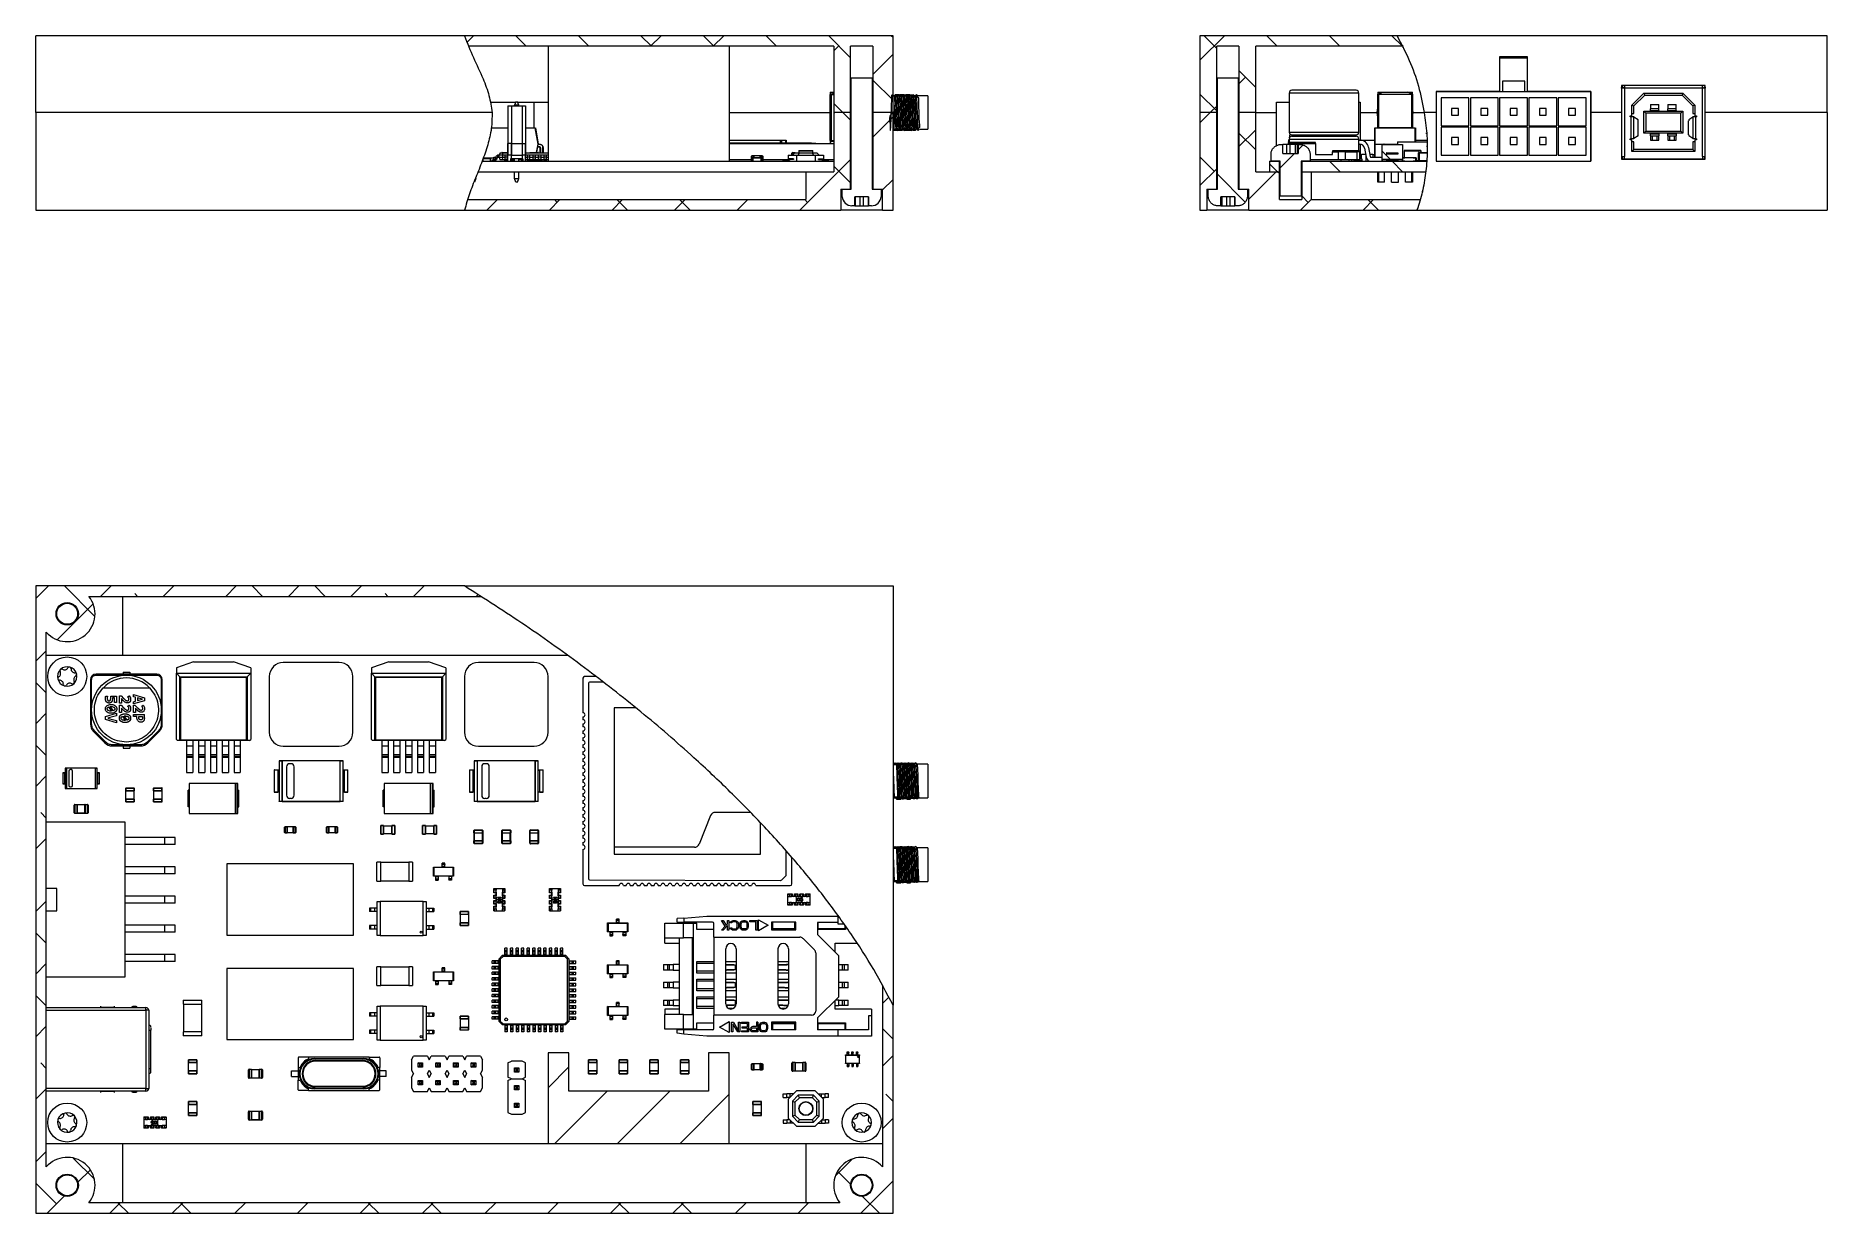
# Model space of a CAD drawing. Header units: millimetres. Extents: x 77 to 206, y 51 to 135.
import ezdxf

# ---------------------------------------------------------------- set-up
doc = ezdxf.new("R2010")
doc.units = ezdxf.units.MM

msp = doc.modelspace()

# ---------------------------------------------------------------- hatches: boundary and pattern name
at = {"linetype": 'Continuous', "lineweight": 0}
h = msp.add_hatch(dxfattribs=at)
h.set_pattern_fill('ANSI38', angle=90, style=0)
edge = h.paths.add_edge_path(flags=0)
edge.add_line((138.6, 135.43), (107.85, 135.43))
edge.add_spline(control_points=[(107.85, 135.43), (107.94, 135.18), (108.04, 134.93), (108.14, 134.68)], knot_values=[0.916719, 0.916719, 0.916719, 0.916719, 0.92171, 0.92171, 0.92171, 0.92171], weights=[1, 1, 1, 1], degree=3, periodic=0)
edge.add_line((108.14, 134.68), (134.35, 134.68))
edge.add_line((134.35, 134.68), (134.35, 129.93))
edge.add_line((134.35, 129.93), (135.55, 129.93))
edge.add_line((135.55, 129.93), (135.55, 134.68))
edge.add_line((135.55, 134.68), (137.15, 134.68))
edge.add_line((137.15, 134.68), (137.15, 129.93))
edge.add_line((137.15, 129.93), (138.6, 129.93))
edge.add_line((138.6, 129.93), (138.6, 135.43))
h = msp.add_hatch(dxfattribs=at)
h.set_pattern_fill('ANSI38', angle=90, style=0)
edge = h.paths.add_edge_path(flags=0)
edge.add_spline(control_points=[(175.17, 134.68), (175.04, 134.94), (174.9, 135.19), (174.76, 135.43)], knot_values=[0.961661, 0.961661, 0.961661, 0.961661, 0.970742, 0.970742, 0.970742, 0.970742], weights=[1, 1, 1, 1], degree=3, periodic=0)
edge.add_line((174.76, 135.43), (160.62, 135.43))
edge.add_line((160.62, 135.43), (160.62, 129.93))
edge.add_line((160.62, 129.93), (161.82, 129.93))
edge.add_line((161.82, 129.93), (161.82, 134.68))
edge.add_line((161.82, 134.68), (163.42, 134.68))
edge.add_line((163.42, 134.68), (163.42, 129.93))
edge.add_line((163.42, 129.93), (164.62, 129.93))
edge.add_line((164.62, 129.93), (164.62, 134.68))
edge.add_line((164.62, 134.68), (175.17, 134.68))
h = msp.add_hatch(dxfattribs=at)
h.set_pattern_fill('ANSI38', angle=90, style=0)
edge = h.paths.add_edge_path(flags=0)
edge.add_spline(control_points=[(174.76, 135.43), (174.9, 135.19), (175.04, 134.94), (175.17, 134.68)], knot_values=[0.029258, 0.029258, 0.029258, 0.029258, 0.038339, 0.038339, 0.038339, 0.038339], weights=[1, 1, 1, 1], degree=3, periodic=0)
edge.add_spline(control_points=[(175.17, 134.68), (175.93, 133.18), (176.45, 131.56), (176.71, 129.93)], knot_values=[0.038339, 0.038339, 0.038339, 0.038339, 0.092173, 0.092173, 0.092173, 0.092173], weights=[1, 1, 1, 1], degree=3, periodic=0)
edge.add_spline(control_points=[(176.71, 129.93), (176.4, 131.84), (175.74, 133.73), (174.76, 135.43)], knot_values=[0.907827, 0.907827, 0.907827, 0.907827, 0.970742, 0.970742, 0.970742, 0.970742], weights=[1, 1, 1, 1], degree=3, periodic=0)
h = msp.add_hatch(dxfattribs=at)
h.set_pattern_fill('ANSI32', angle=90, style=0)
edge = h.paths.add_edge_path(flags=0)
edge.add_line((161.87, 132.43), (161.87, 124.43))
edge.add_line((161.87, 124.43), (161.22, 124.43))
edge.add_line((161.22, 124.43), (161.22, 123.88))
edge.add_spline(control_points=[(161.22, 123.88), (161.23, 123.81), (161.24, 123.73), (161.28, 123.65), (161.31, 123.58), (161.35, 123.52), (161.41, 123.46), (161.46, 123.4), (161.52, 123.35), (161.59, 123.31), (161.66, 123.28), (161.74, 123.25), (161.82, 123.24), (161.85, 123.24), (161.88, 123.23), (161.92, 123.23)], knot_values=[0.000472, 0.000472, 0.000472, 0.000472, 0.000943, 0.000943, 0.000943, 0.001414, 0.001414, 0.001414, 0.001885, 0.001885, 0.001885, 0.002357, 0.002357, 0.002357, 0.002563, 0.002563, 0.002563, 0.002563], weights=[1, 1, 1, 1, 1, 1, 1, 1, 1, 1, 1, 1, 1, 1, 1, 1], degree=3, periodic=0)
edge.add_line((161.92, 123.23), (162.12, 123.23))
edge.add_line((162.12, 123.23), (162.12, 123.88))
edge.add_line((162.12, 123.88), (163.12, 123.88))
edge.add_line((163.12, 123.88), (163.12, 123.23))
edge.add_line((163.12, 123.23), (163.32, 123.23))
edge.add_spline(control_points=[(163.32, 123.23), (163.35, 123.23), (163.39, 123.24), (163.42, 123.24), (163.5, 123.25), (163.58, 123.28), (163.65, 123.31), (163.72, 123.35), (163.78, 123.4), (163.83, 123.46), (163.89, 123.52), (163.93, 123.58), (163.96, 123.65), (163.99, 123.73), (164.01, 123.81), (164.02, 123.88)], knot_values=[0.002118, 0.002118, 0.002118, 0.002118, 0.002327, 0.002327, 0.002327, 0.002805, 0.002805, 0.002805, 0.003284, 0.003284, 0.003284, 0.003762, 0.003762, 0.003762, 0.00424, 0.00424, 0.00424, 0.00424], weights=[1, 1, 1, 1, 1, 1, 1, 1, 1, 1, 1, 1, 1, 1, 1, 1], degree=3, periodic=0)
edge.add_line((164.02, 123.88), (164.02, 124.43))
edge.add_line((164.02, 124.43), (163.37, 124.43))
edge.add_line((163.37, 124.43), (163.37, 132.43))
edge.add_line((163.37, 132.43), (161.87, 132.43))
h = msp.add_hatch(dxfattribs=at)
h.set_pattern_fill('ANSI38', style=0)
edge = h.paths.add_edge_path(flags=0)
edge.add_spline(control_points=[(108.07, 123.68), (107.99, 123.43), (107.91, 123.18), (107.85, 122.93)], knot_values=[0.995022, 0.995022, 0.995022, 0.995022, 1, 1, 1, 1], weights=[1, 1, 1, 1], degree=3, periodic=0)
edge.add_line((107.85, 122.93), (134.85, 122.93))
edge.add_line((134.85, 122.93), (134.85, 124.43))
edge.add_line((134.85, 124.43), (135.55, 124.43))
edge.add_line((135.55, 124.43), (135.55, 129.93))
edge.add_line((135.55, 129.93), (134.35, 129.93))
edge.add_line((134.35, 129.93), (134.35, 125.68))
edge.add_line((134.35, 125.68), (132.35, 125.68))
edge.add_line((132.35, 125.68), (132.35, 123.68))
edge.add_line((132.35, 123.68), (108.07, 123.68))
h = msp.add_hatch(dxfattribs=at)
h.set_pattern_fill('ANSI38', style=0)
h.paths.add_polyline_path([(137.15, 129.93), (137.15, 124.43), (137.85, 124.43), (137.85, 122.93), (138.6, 122.93), (138.6, 129.93)], flags=0)
h = msp.add_hatch(dxfattribs=at)
h.set_pattern_fill('ANSI38', style=0)
h.paths.add_polyline_path([(160.62, 129.93), (160.62, 122.93), (161.12, 122.93), (161.12, 124.43), (161.82, 124.43), (161.82, 129.93)], flags=0)
h = msp.add_hatch(dxfattribs=at)
h.set_pattern_fill('ANSI38', style=0)
edge = h.paths.add_edge_path(flags=0)
edge.add_line((164.12, 122.93), (176.19, 122.93))
edge.add_spline(control_points=[(176.19, 122.93), (176.28, 123.18), (176.36, 123.43), (176.43, 123.68)], knot_values=[0.828151, 0.828151, 0.828151, 0.828151, 0.837302, 0.837302, 0.837302, 0.837302], weights=[1, 1, 1, 1], degree=3, periodic=0)
edge.add_line((176.43, 123.68), (168.62, 123.68))
edge.add_line((168.62, 123.68), (168.62, 125.68))
edge.add_line((168.62, 125.68), (167.92, 125.68))
edge.add_line((167.92, 125.68), (167.92, 123.68))
edge.add_line((167.92, 123.68), (166.32, 123.68))
edge.add_line((166.32, 123.68), (166.32, 125.68))
edge.add_line((166.32, 125.68), (164.62, 125.68))
edge.add_line((164.62, 125.68), (164.62, 129.93))
edge.add_line((164.62, 129.93), (163.42, 129.93))
edge.add_line((163.42, 129.93), (163.42, 124.43))
edge.add_line((163.42, 124.43), (164.12, 124.43))
edge.add_line((164.12, 124.43), (164.12, 122.93))
h = msp.add_hatch(dxfattribs=at)
h.set_pattern_fill('ANSI38', style=0)
edge = h.paths.add_edge_path(flags=0)
edge.add_spline(control_points=[(176.43, 123.68), (176.36, 123.43), (176.28, 123.18), (176.19, 122.93)], knot_values=[0.162698, 0.162698, 0.162698, 0.162698, 0.171849, 0.171849, 0.171849, 0.171849], weights=[1, 1, 1, 1], degree=3, periodic=0)
edge.add_spline(control_points=[(176.19, 122.93), (176.95, 125.08), (177.11, 127.52), (176.71, 129.93)], knot_values=[0.828151, 0.828151, 0.828151, 0.828151, 0.907827, 0.907827, 0.907827, 0.907827], weights=[1, 1, 1, 1], degree=3, periodic=0)
edge.add_spline(control_points=[(176.71, 129.93), (177.06, 127.8), (176.98, 125.64), (176.43, 123.68)], knot_values=[0.092173, 0.092173, 0.092173, 0.092173, 0.162698, 0.162698, 0.162698, 0.162698], weights=[1, 1, 1, 1], degree=3, periodic=0)
h = msp.add_hatch(dxfattribs=at)
h.set_pattern_fill('ANSI32', style=0)
edge = h.paths.add_edge_path(flags=0)
edge.add_line((167.87, 123.93), (167.87, 126.43))
edge.add_line((167.87, 126.43), (168.52, 126.43))
edge.add_line((168.52, 126.43), (168.52, 126.98))
edge.add_spline(control_points=[(168.52, 126.98), (168.51, 127.06), (168.49, 127.14), (168.46, 127.21), (168.43, 127.28), (168.39, 127.35), (168.33, 127.41), (168.28, 127.47), (168.22, 127.52), (168.15, 127.55), (168.08, 127.59), (168, 127.61), (167.92, 127.63), (167.89, 127.63), (167.85, 127.63), (167.82, 127.63)], knot_values=[0.000472, 0.000472, 0.000472, 0.000472, 0.000943, 0.000943, 0.000943, 0.001414, 0.001414, 0.001414, 0.001885, 0.001885, 0.001885, 0.002357, 0.002357, 0.002357, 0.002563, 0.002563, 0.002563, 0.002563], weights=[1, 1, 1, 1, 1, 1, 1, 1, 1, 1, 1, 1, 1, 1, 1, 1], degree=3, periodic=0)
edge.add_line((167.82, 127.63), (167.67, 127.63))
edge.add_line((167.67, 127.63), (167.67, 126.98))
edge.add_line((167.67, 126.98), (166.56, 126.98))
edge.add_line((166.56, 126.98), (166.56, 127.63))
edge.add_line((166.56, 127.63), (166.42, 127.63))
edge.add_spline(control_points=[(166.42, 127.63), (166.38, 127.63), (166.35, 127.63), (166.32, 127.63), (166.24, 127.61), (166.16, 127.59), (166.09, 127.55), (166.02, 127.52), (165.96, 127.47), (165.91, 127.41), (165.85, 127.35), (165.81, 127.28), (165.78, 127.21), (165.74, 127.14), (165.73, 127.06), (165.72, 126.98)], knot_values=[0.002118, 0.002118, 0.002118, 0.002118, 0.002327, 0.002327, 0.002327, 0.002805, 0.002805, 0.002805, 0.003284, 0.003284, 0.003284, 0.003762, 0.003762, 0.003762, 0.00424, 0.00424, 0.00424, 0.00424], weights=[1, 1, 1, 1, 1, 1, 1, 1, 1, 1, 1, 1, 1, 1, 1, 1], degree=3, periodic=0)
edge.add_line((165.72, 126.98), (165.72, 126.43))
edge.add_line((165.72, 126.43), (166.37, 126.43))
edge.add_line((166.37, 126.43), (166.37, 123.93))
edge.add_line((166.37, 123.93), (167.87, 123.93))
h = msp.add_hatch(dxfattribs=at)
h.set_pattern_fill('ANSI31', angle=90, style=0)
edge = h.paths.add_edge_path(flags=0)
edge.add_arc((175.14, 126.55), 0.005, 270, 360)
edge.add_line((175.15, 126.55), (175.15, 127.63))
edge.add_arc((175.14, 127.63), 0.005, 0, 90)
edge.add_line((175.14, 127.64), (173.69, 127.64))
edge.add_arc((173.69, 127.63), 0.005, 90, 180)
edge.add_line((173.69, 127.63), (173.69, 126.55))
edge.add_arc((173.69, 126.55), 0.005, 180, 270)
edge.add_line((173.69, 126.55), (175.14, 126.55))
h = msp.add_hatch(dxfattribs=at)
h.set_pattern_fill('ANSI31', angle=90, style=0)
h.paths.add_polyline_path([(165.62, 126.43), (165.62, 125.68), (166.32, 125.68), (166.32, 126.43)], flags=0)
h = msp.add_hatch(dxfattribs=at)
h.set_pattern_fill('ANSI31', angle=90, style=0)
edge = h.paths.add_edge_path(flags=0)
edge.add_line((167.92, 126.43), (167.92, 125.68))
edge.add_line((167.92, 125.68), (176.82, 125.68))
edge.add_spline(control_points=[(176.82, 125.68), (176.85, 125.93), (176.88, 126.18), (176.89, 126.43)], knot_values=[0.860647, 0.860647, 0.860647, 0.860647, 0.869125, 0.869125, 0.869125, 0.869125], weights=[1, 1, 1, 1], degree=3, periodic=0)
edge.add_line((176.89, 126.43), (167.92, 126.43))
h = msp.add_hatch(dxfattribs=at)
h.set_pattern_fill('ANSI31', style=0)
edge = h.paths.add_edge_path(flags=0)
edge.add_arc((174.02, 127.04), 0.005, 90, 180)
edge.add_line((174.02, 127.04), (174.02, 126.95))
edge.add_arc((174.02, 126.95), 0.005, 180, 270)
edge.add_line((174.02, 126.94), (174.81, 126.94))
edge.add_arc((174.81, 126.95), 0.005, 270, 360)
edge.add_line((174.82, 126.95), (174.82, 127.04))
edge.add_arc((174.81, 127.04), 0.005, 0, 90)
edge.add_line((174.81, 127.04), (174.02, 127.04))
h = msp.add_hatch(dxfattribs=at)
h.set_pattern_fill('ANSI31', style=0)
edge = h.paths.add_edge_path(flags=0)
edge.add_arc((174.81, 126.53), 0.005, 360, 450)
edge.add_line((174.81, 126.53), (174.02, 126.53))
edge.add_arc((174.02, 126.53), 0.005, 90, 180)
edge.add_line((174.02, 126.53), (174.02, 126.44))
edge.add_arc((174.02, 126.44), 0.005, 180, 270)
edge.add_line((174.02, 126.43), (174.81, 126.43))
edge.add_arc((174.81, 126.44), 0.005, 270, 360)
edge.add_line((174.82, 126.44), (174.82, 126.53))
h = msp.add_hatch(dxfattribs=at)
h.set_pattern_fill('ANSI31', angle=90, style=0)
edge = h.paths.add_edge_path(flags=0)
edge.add_spline(control_points=[(176.89, 126.43), (176.88, 126.18), (176.85, 125.93), (176.82, 125.68)], knot_values=[0.130875, 0.130875, 0.130875, 0.130875, 0.139353, 0.139353, 0.139353, 0.139353], weights=[1, 1, 1, 1], degree=3, periodic=0)
edge.add_spline(control_points=[(176.82, 125.68), (176.85, 125.93), (176.88, 126.18), (176.89, 126.43)], knot_values=[0.860647, 0.860647, 0.860647, 0.860647, 0.869125, 0.869125, 0.869125, 0.869125], weights=[1, 1, 1, 1], degree=3, periodic=0)
h = msp.add_hatch(dxfattribs=at)
h.set_pattern_fill('ANSI38', style=0)
edge = h.paths.add_edge_path(flags=0)
edge.add_line((107.85, 95.97), (77.1, 95.97))
edge.add_line((77.1, 95.97), (77.1, 50.97))
edge.add_line((77.1, 50.97), (138.6, 50.97))
edge.add_line((138.6, 50.97), (138.6, 65.88))
edge.add_spline(control_points=[(138.6, 65.88), (138.36, 66.36), (138.11, 66.84), (137.85, 67.32)], knot_values=[0.64695, 0.64695, 0.64695, 0.64695, 0.653933, 0.653933, 0.653933, 0.653933], weights=[1, 1, 1, 1], degree=3, periodic=0)
edge.add_line((137.85, 67.32), (137.85, 54.29))
edge.add_arc((136.35, 52.97), 2, 41.4096, 218.6822)
edge.add_line((134.79, 51.72), (80.91, 51.72))
edge.add_arc((79.35, 52.97), 2, 321.3178, 498.5904)
edge.add_line((77.85, 54.29), (77.85, 92.64))
edge.add_arc((79.35, 93.97), 2, 221.4096, 398.6822)
edge.add_line((80.91, 95.22), (109.04, 95.22))
edge.add_spline(control_points=[(109.04, 95.22), (108.64, 95.47), (108.25, 95.72), (107.85, 95.97)], knot_values=[0.797767, 0.797767, 0.797767, 0.797767, 0.802379, 0.802379, 0.802379, 0.802379], weights=[1, 1, 1, 1], degree=3, periodic=0)
edge = h.paths.add_edge_path(flags=0)
edge.add_arc((79.35, 93.97), 0.8, 0, 360)
edge = h.paths.add_edge_path(flags=0)
edge.add_arc((136.35, 52.97), 0.8, 0, 360)
edge = h.paths.add_edge_path(flags=0)
edge.add_arc((79.35, 52.97), 0.8, 0, 360)
h = msp.add_hatch(dxfattribs=at)
h.set_pattern_fill('ANSI31', style=0)
h.paths.add_polyline_path([(113.85, 62.47), (113.85, 55.97), (126.85, 55.97), (126.85, 62.47), (125.35, 62.47), (125.35, 59.72), (115.35, 59.72), (115.35, 62.47)], flags=0)

# ---------------------------------------------------------------- linework, layer by layer
at = {"color": 7, "linetype": 'Continuous', "lineweight": 15}
for p, q in [((77.1, 129.93), (77.1, 135.43)), ((107.85, 135.43), (77.1, 135.43)), ((138.6, 135.43), (107.85, 135.43)), ((138.6, 129.93), (138.6, 135.43)), ((160.62, 135.43), (160.62, 129.93)), ((174.76, 135.43), (160.62, 135.43)), ((205.62, 135.43), (174.76, 135.43)), ((205.62, 129.93), (205.62, 135.43)), ((134.35, 134.68), (108.14, 134.68)), ((113.85, 134.68), (113.85, 126.43)), ((126.85, 134.68), (126.85, 126.43)), ((134.35, 134.68), (134.35, 129.93)), ((135.55, 129.93), (135.55, 134.68)), ((137.15, 134.68), (135.55, 134.68)), ((137.15, 134.68), (137.15, 129.93)), ((163.42, 134.68), (161.82, 134.68)), ((161.82, 129.93), (161.82, 134.68)), ((163.42, 134.68), (163.42, 129.93)), ((164.62, 129.93), (164.62, 134.68)), ((175.17, 134.68), (164.62, 134.68)), ((184.12, 133.93), (182.12, 133.93)), ((182.12, 133.93), (182.12, 131.43)), ((182.12, 133.86), (184.12, 133.86)), ((184.12, 131.43), (184.12, 133.93)), ((135.6, 132.43), (137.1, 132.43)), ((135.6, 124.43), (135.6, 132.43)), ((137.1, 132.43), (137.1, 124.43)), ((161.87, 132.43), (163.37, 132.43)), ((161.87, 124.43), (161.87, 132.43)), ((163.37, 132.43), (163.37, 124.43)), ((134.1, 131.38), (134.1, 131.23)), ((134.1, 131.38), (134.35, 131.38)), ((134.1, 127.93), (134.1, 131.23)), ((134.11, 131.24), (134.35, 131.33)), ((134.15, 131.23), (134.35, 131.23)), ((134.15, 131.23), (134.15, 127.93)), ((138.64, 131.13), (138.6, 131.17)), ((138.69, 131.13), (138.64, 131.13)), ((138.94, 131.13), (138.89, 131.13)), ((139.19, 131.13), (139.14, 131.13)), ((139.44, 131.13), (139.39, 131.13)), ((139.69, 131.13), (139.64, 131.13)), ((139.94, 131.13), (139.89, 131.13)), ((140.04, 131.2), (140.16, 128.66)), ((140.19, 131.13), (140.14, 131.13)), ((141.1, 131.13), (140.39, 131.13)), ((141.1, 131.13), (141.1, 128.73)), ((167.02, 131.33), (167.02, 128.53)), ((167.22, 131.53), (167.22, 131.53)), ((167.92, 131.53), (167.22, 131.53)), ((167.92, 131.53), (167.22, 131.53)), ((167.92, 131.53), (167.92, 131.53)), ((172.02, 128.53), (172.02, 131.33)), ((173.37, 131.38), (173.37, 131.23)), ((173.37, 131.38), (173.74, 131.38)), ((173.37, 128.84), (173.37, 131.23)), ((173.38, 131.24), (173.74, 131.38)), ((175.82, 131.23), (173.42, 131.23)), ((173.74, 131.38), (175.5, 131.38)), ((175.85, 131.24), (175.5, 131.38)), ((175.5, 131.38), (175.87, 131.38)), ((175.87, 131.23), (175.87, 131.38)), ((175.87, 131.23), (175.87, 128.84)), ((182.12, 131.43), (177.57, 131.43)), ((177.57, 131.43), (177.57, 129.93)), ((177.57, 131.43), (177.57, 126.43)), ((177.57, 131.43), (182.32, 131.43)), ((183.92, 132.18), (182.32, 132.18)), ((182.32, 132.18), (182.32, 131.43)), ((182.32, 131.43), (183.92, 131.43)), ((183.92, 131.43), (183.92, 132.18)), ((183.92, 131.43), (188.67, 131.43)), ((188.67, 131.43), (184.12, 131.43)), ((188.67, 129.93), (188.67, 131.43)), ((188.67, 131.43), (188.67, 126.43)), ((196.87, 131.88), (190.87, 131.88)), ((190.87, 131.88), (190.87, 129.93)), ((190.88, 131.68), (190.87, 131.68)), ((191.02, 131.7), (190.88, 131.75)), ((191.07, 131.68), (190.88, 131.68)), ((191.07, 131.88), (191.07, 131.68)), ((196.67, 131.68), (191.07, 131.68)), ((191.07, 131.68), (191.07, 126.78)), ((191.61, 130.47), (192.47, 131.33)), ((191.61, 130.47), (192.47, 131.33)), ((191.76, 130.4), (192.53, 131.18)), ((192.47, 131.33), (192.53, 131.18)), ((192.47, 131.33), (195.27, 131.33)), ((192.53, 131.18), (195.21, 131.18)), ((195.27, 131.33), (195.21, 131.18)), ((195.21, 131.18), (195.98, 130.4)), ((195.27, 131.33), (196.13, 130.47)), ((195.27, 131.33), (196.13, 130.47)), ((196.67, 131.68), (196.67, 131.88)), ((196.67, 126.78), (196.67, 131.68)), ((196.86, 131.68), (196.67, 131.68)), ((196.72, 131.7), (196.86, 131.75)), ((196.87, 131.68), (196.86, 131.68)), ((196.87, 129.93), (196.87, 131.88)), ((109.83, 129.93), (77.1, 129.93)), ((77.1, 129.93), (77.1, 122.93)), ((109.69, 130.68), (111.53, 130.68)), ((110.96, 130.42), (110.96, 126.86)), ((110.96, 130.42), (111.22, 130.42)), ((111.22, 130.42), (111.98, 130.42)), ((111.22, 130.42), (111.22, 126.86)), ((111.53, 130.7), (111.44, 130.45)), ((111.44, 130.42), (111.44, 130.45)), ((111.76, 130.45), (111.44, 130.45)), ((111.53, 130.7), (111.66, 130.7)), ((111.76, 130.45), (111.66, 130.7)), ((111.67, 130.68), (112.85, 130.68)), ((111.76, 130.42), (111.76, 130.45)), ((111.98, 130.42), (111.98, 126.86)), ((111.98, 130.42), (112.23, 130.42)), ((112.23, 130.42), (112.23, 126.86)), ((112.85, 130.68), (113.85, 130.68)), ((126.85, 129.93), (134.1, 129.93)), ((135.55, 129.93), (134.35, 129.93)), ((134.35, 129.93), (134.35, 125.68)), ((135.55, 129.93), (135.6, 129.93)), ((135.55, 124.43), (135.55, 129.93)), ((137.1, 129.93), (137.15, 129.93)), ((138.6, 129.93), (137.15, 129.93)), ((137.15, 129.93), (137.15, 124.43)), ((138.6, 122.93), (138.6, 129.93)), ((161.82, 129.93), (160.62, 129.93)), ((160.62, 129.93), (160.62, 122.93)), ((161.82, 129.93), (161.87, 129.93)), ((161.82, 124.43), (161.82, 129.93)), ((163.37, 129.93), (163.42, 129.93)), ((164.62, 129.93), (163.42, 129.93)), ((163.42, 129.93), (163.42, 124.43)), ((164.62, 129.93), (166.12, 129.93)), ((164.62, 125.68), (164.62, 129.93)), ((166.12, 127.56), (166.12, 130.68)), ((166.12, 130.68), (167.02, 130.68)), ((172.02, 130.68), (172.12, 130.68)), ((172.12, 130.68), (172.12, 127.96)), ((172.12, 129.93), (173.32, 129.93)), ((175.92, 129.93), (175.87, 129.93)), ((175.92, 129.93), (176.71, 129.93)), ((177.57, 129.93), (176.71, 129.93)), ((177.57, 129.93), (177.57, 126.43)), ((177.92, 130.98), (177.92, 128.98)), ((179.92, 130.98), (177.92, 130.98)), ((178.67, 130.23), (178.67, 129.73)), ((179.17, 130.23), (178.67, 130.23)), ((179.17, 129.73), (179.17, 130.23)), ((179.92, 128.98), (179.92, 130.98)), ((180.02, 130.98), (180.02, 128.98)), ((182.02, 130.98), (180.02, 130.98)), ((181.27, 130.23), (180.77, 130.23)), ((180.77, 130.23), (180.77, 129.73)), ((181.27, 129.73), (181.27, 130.23)), ((182.02, 128.98), (182.02, 130.98)), ((184.12, 130.98), (182.12, 130.98)), ((183.37, 130.23), (182.87, 130.23)), ((182.87, 130.23), (182.87, 129.73)), ((183.37, 129.73), (183.37, 130.23)), ((184.12, 128.98), (184.12, 130.98)), ((186.22, 130.98), (184.22, 130.98)), ((184.22, 130.98), (184.22, 128.98)), ((185.47, 130.23), (184.97, 130.23)), ((184.97, 130.23), (184.97, 129.73)), ((185.47, 129.73), (185.47, 130.23)), ((186.22, 128.98), (186.22, 130.98)), ((188.32, 130.98), (186.32, 130.98)), ((186.32, 130.98), (186.32, 128.98)), ((187.07, 130.23), (187.07, 129.73)), ((187.57, 130.23), (187.07, 130.23)), ((187.57, 129.73), (187.57, 130.23)), ((188.32, 128.98), (188.32, 130.98)), ((190.87, 129.93), (188.67, 129.93)), ((188.67, 126.43), (188.67, 129.93)), ((190.87, 129.93), (190.87, 126.58)), ((191.61, 130.47), (191.76, 130.4)), ((191.61, 129.7), (191.61, 130.47)), ((191.61, 129.86), (191.76, 129.86)), ((191.76, 129.86), (191.76, 130.4)), ((192.47, 130.03), (192.62, 129.88)), ((192.47, 128.44), (192.47, 130.03)), ((192.47, 130.03), (195.27, 130.03)), ((192.62, 129.88), (192.62, 128.59)), ((195.12, 129.88), (192.62, 129.88)), ((192.94, 130.51), (193.54, 130.51)), ((192.94, 130.51), (192.94, 130.2)), ((193.54, 130.2), (192.94, 130.2)), ((192.94, 130.08), (192.94, 130.2)), ((192.94, 130.08), (193.54, 130.08)), ((192.94, 130.03), (192.94, 130.08)), ((193.54, 130.2), (193.54, 130.51)), ((193.54, 130.08), (193.54, 130.2)), ((193.54, 130.08), (193.54, 130.03)), ((194.19, 130.51), (194.79, 130.51)), ((194.19, 130.51), (194.19, 130.2)), ((194.79, 130.2), (194.19, 130.2)), ((194.19, 130.08), (194.19, 130.2)), ((194.19, 130.08), (194.79, 130.08)), ((194.19, 130.03), (194.19, 130.08)), ((194.79, 130.2), (194.79, 130.51)), ((194.79, 130.08), (194.79, 130.2)), ((194.79, 130.08), (194.79, 130.03)), ((195.27, 130.03), (195.12, 129.88)), ((195.12, 128.59), (195.12, 129.88)), ((195.27, 130.03), (195.27, 128.44)), ((196.13, 130.47), (195.98, 130.4)), ((195.98, 130.4), (195.98, 129.86)), ((195.98, 129.86), (196.13, 129.86)), ((196.13, 130.47), (196.13, 129.7)), ((205.62, 129.93), (196.87, 129.93)), ((196.87, 126.58), (196.87, 129.93)), ((205.62, 129.93), (205.62, 122.93)), ((109.78, 128.84), (110.96, 128.84)), ((109.78, 128.83), (110.96, 128.83)), ((112.23, 128.84), (112.93, 128.84)), ((112.23, 128.83), (112.93, 128.83)), ((113.14, 127.65), (112.93, 128.83)), ((112.94, 128.83), (113.15, 127.66)), ((138.76, 128.73), (138.81, 128.73)), ((139.01, 128.73), (139.06, 128.73)), ((139.26, 128.73), (139.31, 128.73)), ((139.51, 128.73), (139.56, 128.73)), ((139.76, 128.73), (139.81, 128.73)), ((140.01, 128.73), (140.06, 128.73)), ((140.26, 128.73), (140.27, 128.73)), ((140.41, 128.63), (140.51, 128.73)), ((140.55, 128.73), (141.1, 128.73)), ((173.16, 127.65), (173.16, 128.83)), ((173.17, 128.84), (176.07, 128.84)), ((173.17, 128.83), (176.07, 128.83)), ((173.17, 128.83), (173.17, 127.66)), ((173.38, 128.85), (173.38, 128.84)), ((173.38, 128.85), (173.6, 128.85)), ((173.6, 128.85), (173.6, 128.84)), ((173.6, 128.85), (175.64, 128.85)), ((175.64, 128.85), (175.64, 128.84)), ((175.64, 128.85), (175.86, 128.85)), ((175.86, 128.84), (175.86, 128.85)), ((176.07, 127.84), (176.07, 128.83)), ((176.08, 128.83), (176.08, 127.84)), ((177.92, 128.98), (179.92, 128.98)), ((179.92, 128.88), (177.92, 128.88)), ((177.92, 128.88), (177.92, 126.88)), ((178.67, 129.73), (179.17, 129.73)), ((179.92, 126.88), (179.92, 128.88)), ((180.02, 128.98), (182.02, 128.98)), ((182.02, 128.88), (180.02, 128.88)), ((180.02, 128.88), (180.02, 126.88)), ((180.77, 129.73), (181.27, 129.73)), ((182.02, 126.88), (182.02, 128.88)), ((182.12, 128.98), (184.12, 128.98)), ((184.12, 128.88), (182.12, 128.88)), ((182.12, 128.88), (182.12, 126.88)), ((182.87, 129.73), (183.37, 129.73)), ((184.12, 126.88), (184.12, 128.88)), ((184.22, 128.98), (186.22, 128.98)), ((186.22, 128.88), (184.22, 128.88)), ((184.22, 128.88), (184.22, 126.88)), ((184.97, 129.73), (185.47, 129.73)), ((186.22, 126.88), (186.22, 128.88)), ((186.32, 128.98), (188.32, 128.98)), ((188.32, 128.88), (186.32, 128.88)), ((186.32, 128.88), (186.32, 126.88)), ((187.07, 129.73), (187.57, 129.73)), ((188.32, 126.88), (188.32, 128.88)), ((191.49, 129.63), (191.49, 129.7)), ((191.49, 129.7), (191.61, 129.7)), ((191.56, 129.63), (191.49, 129.63)), ((191.56, 128.05), (191.56, 129.63)), ((191.76, 129.62), (192.05, 129.42)), ((191.76, 128.06), (191.76, 129.62)), ((192.05, 128.34), (192.05, 129.34)), ((192.47, 128.44), (192.62, 128.59)), ((192.62, 128.59), (195.12, 128.59)), ((195.12, 128.59), (195.27, 128.44)), ((195.68, 128.34), (195.68, 129.34)), ((195.69, 129.42), (195.98, 129.62)), ((195.98, 129.62), (195.98, 128.06)), ((196.13, 129.7), (196.25, 129.7)), ((196.18, 129.63), (196.25, 129.63)), ((196.18, 129.63), (196.18, 128.05)), ((196.25, 129.7), (196.25, 129.63)), ((110.96, 126.43), (110.96, 127.7)), ((111.22, 127.7), (110.96, 127.7)), ((111.22, 126.62), (111.22, 127.7)), ((111.22, 127.7), (111.98, 127.7)), ((111.98, 127.7), (111.98, 126.62)), ((111.98, 127.7), (112.23, 127.7)), ((112.23, 126.43), (112.23, 127.7)), ((113.03, 127.06), (113.14, 127.65)), ((113.04, 127.06), (113.15, 127.65)), ((113.25, 127.45), (113.11, 127.45)), ((113.14, 127.65), (113.15, 127.65)), ((113.25, 127.64), (113.25, 127.65)), ((113.25, 127.45), (113.25, 127.46)), ((113.29, 127.03), (113.29, 127.41)), ((113.29, 127.41), (113.3, 127.41)), ((113.48, 127.41), (113.49, 127.41)), ((113.49, 127.41), (113.49, 127.03)), ((126.85, 127.96), (130.53, 127.96)), ((127.02, 127.73), (126.85, 127.73)), ((134.35, 127.68), (126.85, 127.68)), ((127.02, 127.73), (127.02, 127.68)), ((127.1, 127.73), (127.02, 127.73)), ((127.1, 127.73), (127.1, 127.68)), ((127.47, 127.73), (127.1, 127.73)), ((127.47, 127.73), (127.47, 127.68)), ((127.6, 127.73), (127.47, 127.73)), ((127.6, 127.73), (127.6, 127.68)), ((127.72, 127.73), (127.6, 127.73)), ((128.24, 127.73), (127.72, 127.73)), ((127.72, 127.68), (127.72, 127.73)), ((128.24, 127.73), (128.24, 127.68)), ((128.36, 127.73), (128.24, 127.73)), ((128.36, 127.73), (128.36, 127.68)), ((128.37, 127.73), (128.36, 127.73)), ((128.37, 127.73), (128.37, 127.68)), ((128.42, 127.73), (128.37, 127.73)), ((128.42, 127.73), (128.42, 127.68)), ((128.48, 127.73), (128.42, 127.73)), ((128.48, 127.73), (128.48, 127.68)), ((128.55, 127.73), (128.48, 127.73)), ((128.55, 127.73), (128.55, 127.68)), ((128.9, 127.73), (128.55, 127.73)), ((128.9, 127.73), (128.9, 127.68)), ((129.02, 127.73), (128.9, 127.73)), ((129.02, 127.73), (129.02, 127.68)), ((129.03, 127.73), (129.02, 127.73)), ((129.03, 127.73), (129.03, 127.68)), ((129.06, 127.73), (129.03, 127.73)), ((129.06, 127.68), (129.06, 127.73)), ((129.12, 127.73), (129.06, 127.73)), ((129.12, 127.73), (129.12, 127.68)), ((129.18, 127.73), (129.12, 127.73)), ((129.18, 127.73), (129.18, 127.68)), ((129.25, 127.73), (129.18, 127.73)), ((129.25, 127.73), (129.25, 127.68)), ((129.37, 127.73), (129.25, 127.73)), ((129.37, 127.73), (129.37, 127.68)), ((129.44, 127.73), (129.37, 127.73)), ((129.44, 127.73), (129.44, 127.68)), ((129.5, 127.73), (129.44, 127.73)), ((129.5, 127.73), (129.5, 127.68)), ((129.55, 127.73), (129.5, 127.73)), ((129.55, 127.73), (129.55, 127.68)), ((129.58, 127.73), (129.55, 127.73)), ((129.58, 127.73), (129.58, 127.68)), ((129.6, 127.73), (129.58, 127.73)), ((129.6, 127.73), (129.6, 127.68)), ((132.75, 127.73), (129.6, 127.73)), ((130.53, 127.96), (130.59, 127.96)), ((130.59, 127.96), (130.92, 127.96)), ((130.92, 127.96), (130.94, 127.96)), ((130.94, 127.96), (130.94, 127.73)), ((132.75, 127.68), (132.75, 127.73)), ((132.75, 127.73), (133.05, 127.73)), ((133.05, 127.73), (133.05, 127.68)), ((134.1, 127.93), (134.1, 127.84)), ((134.1, 127.84), (134.1, 127.68)), ((166.42, 127.63), (166.56, 127.63)), ((166.56, 126.98), (166.56, 127.63)), ((166.57, 127.63), (166.56, 127.63)), ((166.57, 126.98), (166.57, 127.63)), ((166.85, 127.63), (166.57, 127.63)), ((166.85, 126.98), (166.85, 127.63)), ((166.94, 127.63), (166.85, 127.63)), ((167.34, 127.71), (166.94, 127.71)), ((167.08, 127.63), (166.94, 127.63)), ((166.98, 127.77), (167.02, 128.01)), ((167.02, 128.03), (167.02, 127.78)), ((167.04, 128.11), (167.08, 128.39)), ((167.08, 126.98), (167.08, 127.63)), ((167.47, 127.63), (167.08, 127.63)), ((167.22, 128.33), (167.22, 128.23)), ((167.22, 128.33), (171.82, 128.33)), ((167.22, 128.23), (171.82, 128.23)), ((167.34, 127.78), (167.34, 127.71)), ((168.92, 127.78), (167.34, 127.78)), ((167.34, 127.71), (168.92, 127.71)), ((167.47, 126.98), (167.47, 127.63)), ((167.59, 127.63), (167.47, 127.63)), ((167.59, 127.63), (167.59, 126.98)), ((167.67, 127.63), (167.59, 127.63)), ((167.67, 127.63), (167.67, 126.98)), ((167.67, 127.63), (167.82, 127.63)), ((168.92, 127.71), (168.92, 127.78)), ((168.92, 127.71), (168.92, 126.93)), ((171.82, 128.23), (171.82, 128.33)), ((172.02, 127.18), (172.02, 128.03)), ((172.02, 127.96), (172.08, 127.96)), ((172.02, 127.67), (172.08, 127.67)), ((172.12, 127.96), (173.16, 127.96)), ((172.12, 127.67), (172.12, 126.68)), ((172.43, 127.38), (172.55, 126.72)), ((172.71, 127.43), (172.83, 126.77)), ((173.16, 127.65), (173.17, 127.65)), ((173.16, 126.72), (173.16, 127.65)), ((173.17, 127.65), (173.17, 126.72)), ((173.17, 127.65), (173.82, 127.65)), ((173.69, 127.64), (175.14, 127.64)), ((173.69, 126.55), (173.69, 127.63)), ((173.8, 127.64), (173.8, 127.64)), ((173.8, 127.64), (173.91, 127.64)), ((173.83, 127.65), (174.79, 127.65)), ((173.91, 127.64), (173.91, 127.64)), ((173.91, 127.64), (174.93, 127.64)), ((174.79, 127.84), (176.9, 127.84)), ((174.79, 127.84), (174.79, 127.83)), ((174.79, 127.83), (176.9, 127.83)), ((174.79, 127.83), (174.79, 127.64)), ((174.93, 127.64), (174.93, 127.64)), ((174.93, 127.64), (175.04, 127.64)), ((175.04, 127.64), (175.04, 127.64)), ((175.15, 127.63), (175.15, 126.55)), ((176.08, 127.96), (176.9, 127.96)), ((178.67, 128.13), (178.67, 127.63)), ((179.17, 128.13), (178.67, 128.13)), ((178.67, 127.63), (179.17, 127.63)), ((179.17, 127.63), (179.17, 128.13)), ((180.77, 128.13), (180.77, 127.63)), ((181.27, 128.13), (180.77, 128.13)), ((180.77, 127.63), (181.27, 127.63)), ((181.27, 127.63), (181.27, 128.13)), ((182.87, 128.13), (182.87, 127.63)), ((183.37, 128.13), (182.87, 128.13)), ((182.87, 127.63), (183.37, 127.63)), ((183.37, 127.63), (183.37, 128.13)), ((184.97, 128.13), (184.97, 127.63)), ((185.47, 128.13), (184.97, 128.13)), ((184.97, 127.63), (185.47, 127.63)), ((185.47, 127.63), (185.47, 128.13)), ((187.07, 128.13), (187.07, 127.63)), ((187.57, 128.13), (187.07, 128.13)), ((187.07, 127.63), (187.57, 127.63)), ((187.57, 127.63), (187.57, 128.13)), ((191.49, 127.98), (191.49, 128.05)), ((191.49, 128.05), (191.56, 128.05)), ((191.61, 127.98), (191.49, 127.98)), ((191.61, 127.14), (191.61, 127.98)), ((191.76, 127.82), (191.61, 127.82)), ((191.61, 127.14), (191.76, 127.29)), ((192.05, 128.26), (191.76, 128.06)), ((191.76, 127.29), (191.76, 127.82)), ((195.98, 127.29), (191.76, 127.29)), ((195.27, 128.44), (192.47, 128.44)), ((192.94, 128.39), (192.94, 128.44)), ((193.54, 128.39), (192.94, 128.39)), ((192.94, 128.27), (192.94, 128.39)), ((192.94, 128.27), (193.54, 128.27)), ((192.94, 128.27), (192.94, 127.96)), ((192.94, 127.96), (193.54, 127.96)), ((193.09, 127.96), (193.09, 128.27)), ((193.39, 128.27), (193.39, 127.96)), ((193.54, 128.44), (193.54, 128.39)), ((193.54, 128.39), (193.54, 128.27)), ((193.54, 127.96), (193.54, 128.27)), ((194.19, 128.39), (194.19, 128.44)), ((194.79, 128.39), (194.19, 128.39)), ((194.19, 128.27), (194.19, 128.39)), ((194.19, 128.27), (194.79, 128.27)), ((194.19, 128.27), (194.19, 127.96)), ((194.19, 127.96), (194.79, 127.96)), ((194.34, 127.96), (194.34, 128.27)), ((194.64, 128.27), (194.64, 127.96)), ((194.79, 128.44), (194.79, 128.39)), ((194.79, 128.39), (194.79, 128.27)), ((194.79, 127.96), (194.79, 128.27)), ((195.98, 128.06), (195.69, 128.26)), ((195.98, 127.82), (195.98, 127.29)), ((196.13, 127.82), (195.98, 127.82)), ((195.98, 127.29), (196.13, 127.14)), ((196.25, 127.98), (196.13, 127.98)), ((196.13, 127.98), (196.13, 127.14)), ((196.25, 128.05), (196.18, 128.05)), ((196.25, 128.05), (196.25, 127.98)), ((109.12, 126.43), (134.35, 126.43)), ((109.16, 126.44), (109.72, 126.44)), ((109.17, 126.57), (109.17, 126.45)), ((109.72, 126.62), (109.18, 126.62)), ((109.72, 126.63), (109.19, 126.63)), ((109.2, 126.67), (109.95, 126.67)), ((109.95, 126.66), (109.2, 126.66)), ((109.72, 126.44), (109.72, 126.62)), ((109.73, 126.62), (109.73, 126.44)), ((109.99, 126.52), (109.84, 126.52)), ((109.84, 126.52), (109.84, 126.43)), ((109.96, 126.74), (109.95, 126.72)), ((109.95, 126.72), (109.95, 126.52)), ((109.96, 126.74), (109.99, 126.74)), ((109.99, 126.74), (109.99, 126.73)), ((109.99, 126.74), (110.1, 126.74)), ((109.99, 126.73), (110.1, 126.73)), ((110.1, 126.74), (110.05, 126.57)), ((110.19, 126.72), (110.14, 126.54)), ((110.19, 126.73), (110.34, 126.73)), ((110.34, 126.87), (110.27, 126.87)), ((110.34, 126.78), (110.27, 126.78)), ((110.42, 127.03), (110.34, 126.88)), ((110.59, 126.88), (110.34, 126.88)), ((110.34, 126.73), (110.34, 126.88)), ((110.34, 126.73), (110.39, 126.53)), ((110.34, 126.73), (110.59, 126.73)), ((110.61, 126.53), (110.39, 126.53)), ((110.42, 127.03), (110.62, 127.03)), ((110.53, 127.03), (110.53, 127.04)), ((110.55, 127.06), (110.96, 127.06)), ((110.59, 126.88), (110.62, 127.03)), ((110.96, 126.88), (110.59, 126.88)), ((110.59, 126.88), (110.59, 126.73)), ((110.59, 126.73), (110.75, 126.73)), ((110.61, 126.53), (110.59, 126.73)), ((110.75, 126.53), (110.61, 126.53)), ((110.62, 127.03), (110.96, 127.03)), ((110.92, 126.87), (110.75, 126.87)), ((110.75, 126.87), (110.75, 126.74)), ((110.92, 126.74), (110.75, 126.74)), ((110.75, 126.74), (110.75, 126.57)), ((110.92, 126.57), (110.75, 126.57)), ((110.75, 126.57), (110.75, 126.52)), ((110.92, 126.52), (110.75, 126.52)), ((110.75, 126.52), (110.75, 126.43)), ((110.92, 126.87), (110.92, 126.74)), ((110.92, 126.74), (110.92, 126.57)), ((110.92, 126.73), (110.96, 126.73)), ((110.92, 126.57), (110.92, 126.52)), ((110.96, 126.53), (110.92, 126.53)), ((110.92, 126.52), (110.92, 126.43)), ((111.22, 126.86), (110.96, 126.86)), ((111.22, 126.62), (111.15, 126.62)), ((111.15, 126.62), (111.15, 126.43)), ((111.32, 126.52), (111.15, 126.52)), ((111.22, 126.86), (111.98, 126.86)), ((111.98, 126.62), (111.22, 126.62)), ((111.32, 126.62), (111.32, 126.57)), ((111.32, 126.57), (111.32, 126.52)), ((111.44, 126.53), (111.32, 126.53)), ((111.32, 126.52), (111.32, 126.43)), ((111.44, 126.47), (111.32, 126.47)), ((111.44, 126.43), (111.44, 126.62)), ((111.76, 126.43), (111.76, 126.62)), ((111.95, 126.53), (111.76, 126.53)), ((111.95, 126.62), (111.95, 126.57)), ((111.95, 126.57), (111.95, 126.52)), ((111.95, 126.52), (111.95, 126.43)), ((112.04, 126.52), (111.95, 126.52)), ((112.23, 126.86), (111.98, 126.86)), ((111.98, 126.62), (112.04, 126.62)), ((112.04, 126.62), (112.04, 126.43)), ((112.23, 127.03), (113.85, 127.03)), ((113.85, 126.88), (112.23, 126.88)), ((112.23, 126.73), (112.35, 126.73)), ((112.35, 126.53), (112.23, 126.53)), ((112.23, 126.44), (112.35, 126.44)), ((112.52, 126.87), (112.35, 126.87)), ((112.35, 126.87), (112.35, 126.74)), ((112.52, 126.74), (112.35, 126.74)), ((112.35, 126.74), (112.35, 126.57)), ((112.52, 126.57), (112.35, 126.57)), ((112.35, 126.57), (112.35, 126.52)), ((112.35, 126.52), (112.35, 126.43)), ((112.52, 126.52), (112.35, 126.52)), ((112.52, 126.87), (112.52, 126.74)), ((112.52, 126.74), (112.52, 126.57)), ((112.52, 126.73), (112.75, 126.73)), ((112.52, 126.57), (112.52, 126.52)), ((112.75, 126.53), (112.52, 126.53)), ((112.52, 126.52), (112.52, 126.43)), ((112.52, 126.44), (112.53, 126.44)), ((112.53, 127.03), (112.53, 127.04)), ((112.53, 126.45), (112.53, 126.53)), ((112.53, 126.45), (112.58, 126.48)), ((112.55, 127.06), (113.15, 127.06)), ((112.58, 126.48), (112.55, 126.43)), ((112.92, 126.87), (112.75, 126.87)), ((112.75, 126.87), (112.75, 126.74)), ((112.92, 126.74), (112.75, 126.74)), ((112.75, 126.74), (112.75, 126.57)), ((112.92, 126.57), (112.75, 126.57)), ((112.75, 126.57), (112.75, 126.52)), ((112.75, 126.52), (112.75, 126.43)), ((112.92, 126.52), (112.75, 126.52)), ((112.92, 126.87), (112.92, 126.74)), ((112.92, 126.74), (112.92, 126.57)), ((112.92, 126.73), (113.15, 126.73)), ((112.92, 126.57), (112.92, 126.52)), ((113.15, 126.53), (112.92, 126.53)), ((112.92, 126.52), (112.92, 126.43)), ((113.15, 126.43), (113.12, 126.48)), ((113.32, 126.87), (113.15, 126.87)), ((113.15, 126.87), (113.15, 126.74)), ((113.32, 126.74), (113.15, 126.74)), ((113.15, 126.74), (113.15, 126.57)), ((113.32, 126.57), (113.15, 126.57)), ((113.15, 126.57), (113.15, 126.52)), ((113.15, 126.52), (113.15, 126.43)), ((113.32, 126.52), (113.15, 126.52)), ((113.15, 126.43), (113.15, 126.43)), ((113.17, 127.04), (113.17, 127.03)), ((113.32, 126.87), (113.32, 126.74)), ((113.32, 126.74), (113.32, 126.57)), ((113.32, 126.73), (113.55, 126.73)), ((113.32, 126.57), (113.32, 126.52)), ((113.55, 126.53), (113.32, 126.53)), ((113.32, 126.52), (113.32, 126.43)), ((113.42, 126.5), (113.36, 126.46)), ((113.72, 126.87), (113.55, 126.87)), ((113.55, 126.87), (113.55, 126.74)), ((113.72, 126.74), (113.55, 126.74)), ((113.55, 126.74), (113.55, 126.57)), ((113.72, 126.57), (113.55, 126.57)), ((113.55, 126.57), (113.55, 126.52)), ((113.55, 126.52), (113.55, 126.43)), ((113.72, 126.52), (113.55, 126.52)), ((113.72, 126.87), (113.72, 126.74)), ((113.72, 126.74), (113.72, 126.57)), ((113.72, 126.73), (113.85, 126.73)), ((113.72, 126.57), (113.72, 126.52)), ((113.85, 126.53), (113.72, 126.53)), ((113.72, 126.52), (113.72, 126.43)), ((113.85, 126.43), (126.85, 126.43)), ((128.45, 126.53), (126.85, 126.53)), ((128.45, 126.8), (128.48, 126.83)), ((128.48, 126.82), (128.45, 126.8)), ((128.45, 126.46), (128.45, 126.8)), ((128.45, 126.46), (128.48, 126.45)), ((128.48, 126.43), (128.45, 126.46)), ((128.48, 126.82), (128.48, 126.83)), ((128.48, 126.83), (128.62, 126.83)), ((128.48, 126.82), (128.48, 126.45)), ((128.62, 126.82), (128.48, 126.82)), ((128.48, 126.43), (128.48, 126.45)), ((128.55, 126.68), (128.55, 126.68)), ((128.55, 126.68), (128.55, 126.68)), ((129.15, 126.68), (128.55, 126.68)), ((128.55, 126.68), (129.15, 126.68)), ((128.55, 126.68), (128.55, 126.44)), ((128.55, 126.44), (128.55, 126.68)), ((128.55, 126.43), (128.55, 126.44)), ((128.55, 126.44), (129.15, 126.44)), ((128.55, 126.44), (128.55, 126.44)), ((128.62, 126.83), (128.62, 126.83)), ((128.62, 126.83), (128.62, 126.83)), ((128.62, 126.83), (128.62, 126.82)), ((128.62, 126.82), (128.62, 126.83)), ((129.07, 126.83), (128.62, 126.83)), ((128.62, 126.82), (128.62, 126.82)), ((128.62, 126.82), (128.62, 126.68)), ((129.07, 126.82), (129.07, 126.83)), ((129.07, 126.83), (129.07, 126.83)), ((129.07, 126.83), (129.07, 126.83)), ((129.07, 126.68), (129.07, 126.82)), ((129.07, 126.82), (129.08, 126.82)), ((129.08, 126.83), (129.08, 126.82)), ((129.08, 126.83), (129.22, 126.83)), ((129.22, 126.82), (129.08, 126.82)), ((129.15, 126.44), (129.15, 126.68)), ((129.15, 126.68), (129.15, 126.68)), ((129.15, 126.68), (129.15, 126.44)), ((129.15, 126.68), (129.15, 126.68)), ((129.15, 126.44), (129.15, 126.44)), ((129.15, 126.43), (129.15, 126.44)), ((129.22, 126.83), (129.22, 126.82)), ((129.22, 126.83), (129.25, 126.8)), ((129.22, 126.45), (129.22, 126.82)), ((129.25, 126.8), (129.22, 126.82)), ((129.22, 126.45), (129.25, 126.46)), ((129.25, 126.46), (129.22, 126.43)), ((129.22, 126.45), (129.22, 126.43)), ((129.25, 126.8), (129.25, 126.46)), ((131.06, 126.53), (129.25, 126.53)), ((130.72, 126.43), (130.72, 126.51)), ((130.72, 126.51), (130.98, 126.51)), ((131.08, 126.87), (131.08, 126.56)), ((131.08, 126.87), (131.68, 126.87)), ((131.08, 126.45), (131.08, 126.43)), ((131.45, 126.62), (131.23, 126.62)), ((131.45, 126.55), (131.23, 126.55)), ((131.35, 126.87), (131.35, 127.01)), ((131.38, 126.87), (131.56, 127.04)), ((131.4, 127.04), (131.4, 127.06)), ((131.4, 127.06), (131.57, 127.06)), ((131.45, 126.62), (131.45, 126.55)), ((131.56, 127.04), (131.88, 127.04)), ((131.57, 127.05), (131.57, 127.04)), ((131.57, 127.05), (131.85, 127.05)), ((131.68, 126.87), (131.68, 126.43)), ((131.68, 126.87), (133.02, 126.87)), ((131.8, 126.87), (131.88, 127.04)), ((131.85, 127.17), (131.85, 127.04)), ((131.87, 127.2), (132.82, 127.2)), ((131.88, 127.04), (132.82, 127.04)), ((132.9, 126.87), (132.82, 127.04)), ((132.82, 127.04), (133.14, 127.04)), ((132.85, 127.04), (132.85, 127.17)), ((133.02, 126.87), (133.02, 126.43)), ((133.02, 126.87), (133.62, 126.87)), ((133.14, 127.04), (133.31, 126.87)), ((133.24, 126.55), (133.24, 126.62)), ((133.24, 126.62), (133.47, 126.62)), ((133.24, 126.55), (133.47, 126.55)), ((133.62, 126.87), (133.62, 126.56)), ((133.62, 126.45), (133.62, 126.43)), ((134.35, 126.53), (133.64, 126.53)), ((133.97, 126.51), (133.72, 126.51)), ((133.97, 126.43), (133.97, 126.51)), ((165.62, 126.43), (165.62, 125.68)), ((165.62, 126.43), (166.32, 126.43)), ((165.72, 126.43), (165.72, 126.98)), ((166.37, 126.43), (165.72, 126.43)), ((166.32, 125.68), (166.32, 126.43)), ((166.37, 123.93), (166.37, 126.43)), ((166.56, 126.98), (167.67, 126.98)), ((168.52, 126.43), (167.87, 126.43)), ((167.87, 126.43), (167.87, 123.93)), ((167.92, 126.43), (167.92, 125.68)), ((167.92, 126.43), (176.89, 126.43)), ((168.52, 126.98), (168.52, 126.43)), ((170.53, 126.53), (168.52, 126.53)), ((168.92, 126.93), (170.12, 126.93)), ((170.53, 127.18), (170.12, 127.18)), ((170.12, 127.18), (170.12, 127.11)), ((170.12, 126.93), (170.12, 127.11)), ((170.12, 127.11), (170.53, 127.11)), ((170.53, 127.11), (170.53, 127.18)), ((171.06, 127.11), (170.53, 127.11)), ((170.53, 127.11), (170.53, 126.53)), ((171.06, 126.53), (170.53, 126.53)), ((170.72, 126.53), (170.72, 126.43)), ((171.82, 127.18), (171.01, 127.18)), ((171.06, 126.53), (171.06, 127.11)), ((171.06, 127.11), (171.87, 127.11)), ((171.87, 126.53), (171.06, 126.53)), ((171.32, 126.43), (171.32, 126.53)), ((172.24, 126.46), (171.32, 126.53)), ((171.51, 126.43), (171.52, 126.51)), ((171.87, 127.11), (171.87, 126.53)), ((172.09, 127.11), (171.87, 127.11)), ((172.09, 126.53), (171.87, 126.53)), ((172.09, 126.53), (172.09, 127.11)), ((172.12, 126.68), (172.09, 126.68)), ((172.09, 126.62), (172.24, 126.61)), ((172.12, 126.93), (172.22, 126.93)), ((172.12, 126.62), (172.12, 126.68)), ((172.12, 126.43), (172.12, 126.47)), ((172.22, 126.62), (172.22, 126.93)), ((172.51, 126.93), (172.22, 126.93)), ((172.22, 126.43), (172.22, 126.47)), ((172.24, 126.61), (172.24, 126.46)), ((172.52, 126.88), (172.52, 126.43)), ((172.72, 126.43), (172.72, 126.48)), ((173.02, 126.93), (172.8, 126.93)), ((172.89, 126.72), (173.69, 126.72)), ((173.02, 126.93), (173.02, 126.72)), ((173.02, 126.93), (173.16, 126.93)), ((175.14, 126.55), (173.69, 126.55)), ((173.69, 126.55), (173.69, 126.55)), ((173.69, 126.55), (175.14, 126.55)), ((173.69, 126.55), (173.69, 126.45)), ((173.69, 126.46), (173.69, 126.55)), ((173.69, 126.46), (173.69, 126.45)), ((173.69, 126.45), (174.02, 126.45)), ((173.69, 126.45), (174.02, 126.45)), ((174, 126.45), (174, 126.43)), ((174.02, 126.95), (174.02, 127.04)), ((174.02, 127.04), (174.81, 127.04)), ((174.81, 126.94), (174.02, 126.94)), ((174.02, 126.44), (174.02, 126.53)), ((174.02, 126.53), (174.81, 126.53)), ((174.81, 126.43), (174.02, 126.43)), ((174.82, 127.04), (174.82, 126.95)), ((174.82, 126.53), (174.82, 126.44)), ((174.82, 126.45), (175.14, 126.45)), ((174.82, 126.45), (175.14, 126.45)), ((175.12, 126.44), (175.12, 126.45)), ((175.32, 126.44), (175.12, 126.44)), ((175.13, 126.44), (175.12, 126.44)), ((175.12, 126.43), (175.12, 126.44)), ((175.12, 126.44), (175.32, 126.44)), ((175.12, 126.44), (175.12, 126.44)), ((175.13, 126.45), (175.13, 126.44)), ((175.13, 126.44), (175.32, 126.44)), ((175.14, 126.55), (175.14, 126.55)), ((175.14, 126.45), (175.14, 126.55)), ((175.15, 126.46), (175.14, 126.45)), ((175.32, 126.68), (175.15, 126.68)), ((175.15, 126.68), (175.32, 126.68)), ((175.15, 126.55), (175.15, 126.46)), ((176.47, 127.2), (175.27, 127.2)), ((175.27, 127.2), (175.27, 127.16)), ((176.47, 127.16), (175.27, 127.16)), ((175.27, 127.16), (175.27, 126.68)), ((175.32, 126.68), (175.32, 126.68)), ((175.32, 126.68), (175.32, 126.68)), ((175.32, 126.68), (175.32, 126.68)), ((175.32, 126.68), (175.32, 126.68)), ((175.32, 126.68), (175.32, 126.68)), ((175.92, 126.68), (175.32, 126.68)), ((175.32, 126.44), (175.32, 126.44)), ((175.32, 126.43), (175.32, 126.44)), ((175.32, 126.44), (175.32, 126.44)), ((175.32, 126.44), (175.32, 126.44)), ((175.32, 126.44), (175.32, 126.44)), ((175.32, 126.44), (175.92, 126.44)), ((175.92, 126.68), (176.11, 126.68)), ((175.92, 126.68), (175.92, 126.68)), ((176.12, 126.68), (175.92, 126.68)), ((175.92, 126.68), (176.12, 126.68)), ((175.92, 126.68), (175.92, 126.68)), ((175.92, 126.68), (175.92, 126.68)), ((175.92, 126.68), (175.92, 126.68)), ((175.92, 126.68), (175.92, 126.68)), ((176.11, 126.68), (175.92, 126.68)), ((175.92, 126.44), (176.12, 126.44)), ((175.92, 126.44), (175.92, 126.43)), ((175.92, 126.44), (175.92, 126.44)), ((176.11, 126.44), (175.92, 126.44)), ((175.92, 126.44), (175.92, 126.44)), ((175.92, 126.44), (175.92, 126.44)), ((175.92, 126.44), (175.92, 126.44)), ((175.92, 126.44), (176.11, 126.44)), ((176.11, 126.68), (176.11, 126.44)), ((176.11, 126.68), (176.11, 126.68)), ((176.11, 126.44), (176.11, 126.68)), ((176.11, 126.44), (176.11, 126.44)), ((176.12, 126.44), (176.12, 126.68)), ((176.12, 126.68), (176.12, 126.68)), ((176.12, 126.68), (176.12, 126.68)), ((176.12, 126.68), (176.12, 126.44)), ((176.12, 126.44), (176.12, 126.43)), ((176.12, 126.44), (176.12, 126.44)), ((176.35, 127.01), (176.3, 127.04)), ((176.3, 126.45), (176.3, 127.04)), ((176.3, 126.45), (176.35, 126.48)), ((176.32, 127.06), (176.35, 127.01)), ((176.32, 127.06), (176.92, 127.06)), ((176.35, 126.48), (176.32, 126.43)), ((176.35, 127.01), (176.35, 126.48)), ((176.89, 127.01), (176.35, 127.01)), ((176.35, 126.48), (176.89, 126.48)), ((176.47, 127.2), (176.47, 127.16)), ((176.47, 127.16), (176.47, 127.06)), ((177.57, 126.43), (188.67, 126.43)), ((177.92, 126.88), (179.92, 126.88)), ((180.02, 126.88), (182.02, 126.88)), ((182.12, 126.88), (184.12, 126.88)), ((184.22, 126.88), (186.22, 126.88)), ((186.32, 126.88), (188.32, 126.88)), ((190.87, 126.78), (191.07, 126.78)), ((190.87, 126.58), (196.87, 126.58)), ((191.02, 126.58), (191.02, 126.59)), ((191.07, 126.58), (191.07, 126.78)), ((196.67, 126.58), (191.07, 126.58)), ((196.13, 127.14), (191.61, 127.14)), ((196.67, 126.78), (196.67, 126.58)), ((196.67, 126.78), (196.87, 126.78)), ((196.72, 126.59), (196.72, 126.58)), ((108.66, 125.19), (108.57, 124.93)), ((108.66, 125.19), (108.66, 125.27)), ((108.83, 125.68), (132.35, 125.68)), ((111.44, 125.19), (111.44, 125.68)), ((111.44, 125.19), (111.76, 125.19)), ((111.53, 124.93), (111.44, 125.19)), ((111.66, 124.93), (111.53, 124.93)), ((111.66, 124.93), (111.76, 125.19)), ((111.76, 125.19), (111.76, 125.68)), ((132.35, 125.68), (132.35, 123.68)), ((132.35, 125.68), (134.35, 125.68)), ((164.62, 125.68), (166.32, 125.68)), ((165.62, 125.68), (166.32, 125.68)), ((166.32, 125.68), (166.37, 125.68)), ((166.32, 123.68), (166.32, 125.68)), ((167.87, 125.68), (167.92, 125.68)), ((167.92, 125.68), (176.82, 125.68)), ((167.92, 125.68), (167.92, 123.68)), ((167.92, 125.68), (168.62, 125.68)), ((168.62, 123.68), (168.62, 125.68)), ((173.37, 124.93), (173.37, 125.68)), ((173.42, 124.93), (173.37, 124.93)), ((173.87, 124.93), (173.42, 124.93)), ((173.87, 124.93), (173.87, 125.68)), ((174.37, 124.93), (174.37, 125.68)), ((174.37, 124.93), (174.87, 124.93)), ((174.87, 124.93), (174.87, 125.68)), ((175.37, 124.93), (175.37, 125.68)), ((175.82, 124.93), (175.37, 124.93)), ((175.87, 124.93), (175.82, 124.93)), ((175.87, 125.68), (175.87, 124.93)), ((108.07, 123.68), (132.35, 123.68)), ((134.85, 124.43), (134.85, 122.93)), ((134.85, 124.43), (135.55, 124.43)), ((134.95, 123.88), (134.95, 124.43)), ((134.95, 124.43), (135.6, 124.43)), ((136.85, 123.88), (135.85, 123.88)), ((135.85, 123.23), (135.85, 123.88)), ((135.88, 123.88), (135.88, 123.23)), ((136.22, 123.88), (136.22, 123.23)), ((136.46, 123.88), (136.46, 123.23)), ((136.81, 123.88), (136.81, 123.23)), ((136.85, 123.88), (136.85, 123.23)), ((136.85, 123.88), (136.85, 123.23)), ((137.1, 124.43), (137.75, 124.43)), ((137.15, 124.43), (137.85, 124.43)), ((137.75, 124.43), (137.75, 123.88)), ((137.85, 122.93), (137.85, 124.43)), ((161.12, 124.43), (161.12, 122.93)), ((161.12, 124.43), (161.12, 122.93)), ((161.12, 124.43), (161.82, 124.43)), ((161.22, 123.88), (161.22, 124.43)), ((161.22, 124.43), (161.87, 124.43)), ((162.12, 123.23), (162.12, 123.88)), ((163.12, 123.88), (162.12, 123.88)), ((162.12, 123.23), (162.12, 123.88)), ((162.18, 123.88), (162.18, 123.23)), ((162.53, 123.88), (162.53, 123.23)), ((162.77, 123.88), (162.77, 123.23)), ((163.1, 123.88), (163.1, 123.23)), ((163.12, 123.88), (163.12, 123.23)), ((163.37, 124.43), (164.02, 124.43)), ((163.42, 124.43), (164.12, 124.43)), ((164.02, 124.43), (164.02, 123.88)), ((164.12, 122.93), (164.12, 124.43)), ((166.32, 123.68), (167.92, 123.68)), ((167.87, 123.93), (166.37, 123.93)), ((168.62, 123.68), (176.43, 123.68)), ((77.1, 122.93), (107.85, 122.93)), ((107.85, 122.93), (134.85, 122.93)), ((137.85, 122.93), (134.85, 122.93)), ((135.85, 123.23), (135.65, 123.23)), ((135.85, 123.23), (135.88, 123.23)), ((135.88, 123.23), (136.22, 123.23)), ((136.22, 123.23), (136.34, 123.23)), ((136.34, 123.23), (136.46, 123.23)), ((136.46, 123.23), (136.81, 123.23)), ((136.81, 123.23), (136.85, 123.23)), ((137.05, 123.23), (136.85, 123.23)), ((136.85, 123.23), (136.85, 123.23)), ((137.85, 122.93), (138.6, 122.93)), ((160.62, 122.93), (161.12, 122.93)), ((164.12, 122.93), (161.12, 122.93)), ((162.12, 123.23), (161.92, 123.23)), ((162.12, 123.23), (162.12, 123.23)), ((162.12, 123.23), (162.18, 123.23)), ((162.18, 123.23), (162.53, 123.23)), ((162.53, 123.23), (162.66, 123.23)), ((162.66, 123.23), (162.77, 123.23)), ((162.77, 123.23), (163.1, 123.23)), ((163.1, 123.23), (163.12, 123.23)), ((163.32, 123.23), (163.12, 123.23)), ((164.12, 122.93), (176.19, 122.93)), ((176.19, 122.93), (205.62, 122.93)), ((77.1, 95.97), (77.1, 50.97)), ((107.85, 95.97), (77.1, 95.97)), ((80.91, 95.22), (109.04, 95.22)), ((83.35, 90.97), (83.35, 95.22)), ((107.85, 95.97), (138.6, 95.97)), ((138.6, 95.97), (138.6, 65.88)), ((77.85, 54.29), (77.85, 92.64)), ((115.24, 90.97), (77.85, 90.97)), ((88.42, 90.53), (87.18, 90.08)), ((87.18, 90.08), (87.18, 89.7)), ((88.42, 90.53), (91.28, 90.53)), ((92.52, 90.08), (91.28, 90.53)), ((92.52, 90.08), (92.52, 89.7)), ((98.85, 90.47), (94.85, 90.47)), ((102.42, 90.53), (101.18, 90.08)), ((101.18, 90.08), (101.18, 89.7)), ((102.42, 90.53), (105.28, 90.53)), ((106.52, 90.08), (105.28, 90.53)), ((106.52, 90.08), (106.52, 89.7)), ((112.85, 90.47), (108.85, 90.47)), ((81.02, 89.24), (81.02, 87.67)), ((81.1, 89.24), (81.02, 89.24)), ((81.1, 87.67), (81.1, 89.24)), ((81.42, 89.64), (81.42, 89.57)), ((85.77, 89.64), (81.42, 89.64)), ((81.42, 89.57), (83.6, 89.57)), ((83.36, 89.79), (83.84, 89.79)), ((83.36, 89.79), (83.36, 89.64)), ((83.6, 89.57), (85.77, 89.57)), ((83.84, 89.79), (83.84, 89.64)), ((85.77, 89.57), (85.77, 89.64)), ((86.1, 89.24), (86.1, 87.67)), ((86.17, 89.24), (86.1, 89.24)), ((86.17, 87.67), (86.17, 89.24)), ((87.18, 84.96), (87.18, 89.7)), ((87.18, 89.7), (87.43, 89.45)), ((87.18, 89.7), (92.52, 89.7)), ((87.43, 89.45), (92.27, 89.45)), ((87.43, 89.45), (87.48, 89.4)), ((87.43, 84.88), (87.43, 89.45)), ((92.22, 89.4), (87.48, 89.4)), ((87.48, 89.4), (87.48, 84.93)), ((92.27, 89.45), (92.22, 89.4)), ((92.22, 84.93), (92.22, 89.4)), ((92.52, 89.7), (92.27, 89.45)), ((92.27, 89.45), (92.27, 84.88)), ((92.52, 89.7), (92.52, 84.96)), ((93.85, 89.47), (93.85, 85.47)), ((99.85, 85.47), (99.85, 89.47)), ((101.18, 89.7), (106.52, 89.7)), ((101.18, 89.7), (101.43, 89.45)), ((101.18, 84.96), (101.18, 89.7)), ((101.43, 89.45), (106.27, 89.45)), ((101.43, 89.45), (101.48, 89.4)), ((101.43, 84.88), (101.43, 89.45)), ((101.48, 89.4), (101.48, 84.93)), ((106.22, 89.4), (101.48, 89.4)), ((106.27, 89.45), (106.22, 89.4)), ((106.22, 84.93), (106.22, 89.4)), ((106.52, 89.7), (106.27, 89.45)), ((106.27, 89.45), (106.27, 84.88)), ((106.52, 89.7), (106.52, 84.96)), ((107.85, 89.47), (107.85, 85.47)), ((113.85, 85.47), (113.85, 89.47)), ((116.35, 89.34), (116.35, 86.87)), ((117.26, 89.47), (116.47, 89.47)), ((116.76, 88.98), (116.76, 74.95)), ((117.79, 89.06), (116.83, 89.06)), ((81.02, 87.67), (81.1, 87.67)), ((81.02, 87.67), (81.02, 86.47)), ((81.1, 87.67), (81.17, 87.67)), ((81.94, 88.66), (85.25, 88.66)), ((82.11, 88.07), (82.24, 88.07)), ((82.47, 87.91), (82.47, 88.06)), ((82.47, 88.06), (82.89, 88.06)), ((82.75, 87.93), (82.59, 87.93)), ((82.59, 87.93), (82.59, 87.87)), ((82.75, 87.61), (82.75, 87.93)), ((82.89, 87.61), (82.75, 87.61)), ((82.89, 88.06), (82.89, 87.61)), ((83.1, 87.55), (83.1, 88.09)), ((83.1, 88.09), (83.21, 88.09)), ((83.24, 87.55), (83.1, 87.55)), ((83.1, 86.88), (83.1, 87.41)), ((83.1, 87.41), (83.21, 87.41)), ((83.21, 88.09), (83.4, 87.9)), ((83.21, 87.41), (83.4, 87.22)), ((83.35, 87.76), (83.24, 87.88)), ((83.24, 87.88), (83.24, 87.55)), ((83.71, 88.01), (83.8, 88.09)), ((83.71, 87.33), (83.8, 87.41)), ((84.1, 88.02), (84.1, 88.17)), ((84.1, 88.17), (84.89, 87.94)), ((84.26, 87.98), (84.1, 88.02)), ((84.89, 87.73), (84.1, 87.5)), ((84.1, 87.66), (84.26, 87.71)), ((84.1, 87.5), (84.1, 87.66)), ((84.1, 86.88), (84.1, 87.41)), ((84.1, 87.41), (84.21, 87.41)), ((84.21, 87.41), (84.4, 87.22)), ((84.26, 87.71), (84.26, 87.98)), ((84.75, 87.84), (84.39, 87.94)), ((84.39, 87.94), (84.39, 87.74)), ((84.39, 87.74), (84.75, 87.84)), ((84.71, 87.33), (84.8, 87.41)), ((84.89, 87.94), (84.89, 87.73)), ((86.1, 87.67), (86.17, 87.67)), ((86.17, 86.47), (86.17, 87.67)), ((81.1, 86.47), (81.02, 86.47)), ((81.02, 86.47), (81.02, 86.05)), ((81.1, 86.47), (81.17, 86.47)), ((81.1, 86.05), (81.1, 86.47)), ((82.1, 86.59), (82.89, 86.83)), ((82.1, 86.39), (82.1, 86.59)), ((82.89, 86.15), (82.1, 86.39)), ((82.41, 86.53), (82.26, 86.48)), ((82.26, 86.48), (82.42, 86.44)), ((82.32, 87.29), (82.53, 86.99)), ((82.89, 86.66), (82.41, 86.53)), ((82.42, 86.44), (82.89, 86.31)), ((82.66, 87.01), (82.44, 87.31)), ((82.89, 86.83), (82.89, 86.66)), ((82.89, 86.31), (82.89, 86.15)), ((83.24, 86.88), (83.1, 86.88)), ((83.35, 87.09), (83.24, 87.21)), ((83.24, 87.21), (83.24, 86.88)), ((83.32, 86.61), (83.53, 86.32)), ((83.66, 86.34), (83.44, 86.64)), ((84.24, 86.88), (84.1, 86.88)), ((84.1, 86.59), (84.1, 86.74)), ((84.1, 86.74), (84.89, 86.74)), ((84.35, 86.59), (84.1, 86.59)), ((84.35, 87.09), (84.24, 87.21)), ((84.24, 87.21), (84.24, 86.88)), ((84.35, 86.52), (84.35, 86.59)), ((84.48, 86.51), (84.48, 86.59)), ((84.48, 86.59), (84.76, 86.59)), ((84.76, 86.59), (84.76, 86.52)), ((84.89, 86.51), (84.89, 86.74)), ((86.1, 86.47), (86.03, 86.47)), ((86.1, 86.47), (86.1, 86.05)), ((86.17, 86.47), (86.1, 86.47)), ((86.17, 86.05), (86.17, 86.47)), ((116.35, 86.57), (116.35, 86.37)), ((118.6, 87.22), (118.6, 77.22)), ((81.02, 86.05), (81.1, 86.05)), ((81.24, 85.52), (81.3, 85.58)), ((81.24, 85.52), (82.05, 84.71)), ((82.11, 84.77), (81.3, 85.58)), ((85.9, 85.58), (85.09, 84.77)), ((85.14, 84.71), (85.95, 85.52)), ((85.95, 85.52), (85.9, 85.58)), ((86.17, 86.05), (86.1, 86.05)), ((87.18, 84.96), (87.26, 84.88)), ((87.43, 84.88), (87.26, 84.88)), ((87.48, 84.93), (87.43, 84.88)), ((92.27, 84.88), (87.43, 84.88)), ((87.48, 84.93), (92.22, 84.93)), ((87.92, 84.88), (87.92, 84.5)), ((88.37, 84.88), (88.37, 84.5)), ((88.77, 84.88), (88.77, 84.5)), ((89.22, 84.88), (89.22, 84.5)), ((89.62, 84.88), (89.62, 84.5)), ((90.07, 84.88), (90.07, 84.5)), ((90.47, 84.88), (90.47, 84.5)), ((90.92, 84.88), (90.92, 84.5)), ((91.32, 84.88), (91.32, 84.5)), ((91.77, 84.88), (91.77, 84.5)), ((92.22, 84.93), (92.27, 84.88)), ((92.43, 84.88), (92.27, 84.88)), ((92.43, 84.88), (92.52, 84.96)), ((101.18, 84.96), (101.26, 84.88)), ((101.43, 84.88), (101.26, 84.88)), ((101.48, 84.93), (101.43, 84.88)), ((106.27, 84.88), (101.43, 84.88)), ((101.48, 84.93), (106.22, 84.93)), ((101.92, 84.88), (101.92, 84.5)), ((102.37, 84.88), (102.37, 84.5)), ((102.77, 84.88), (102.77, 84.5)), ((103.22, 84.88), (103.22, 84.5)), ((103.62, 84.88), (103.62, 84.5)), ((104.07, 84.88), (104.07, 84.5)), ((104.47, 84.88), (104.47, 84.5)), ((104.92, 84.88), (104.92, 84.5)), ((105.32, 84.88), (105.32, 84.5)), ((105.77, 84.88), (105.77, 84.5)), ((106.22, 84.93), (106.27, 84.88)), ((106.43, 84.88), (106.27, 84.88)), ((106.43, 84.88), (106.52, 84.96)), ((116.35, 86.07), (116.35, 85.87)), ((116.35, 85.57), (116.35, 85.37)), ((116.35, 85.07), (116.35, 84.87)), ((82.05, 84.71), (82.11, 84.77)), ((83.6, 84.57), (82.58, 84.57)), ((82.58, 84.57), (82.58, 84.49)), ((82.58, 84.49), (84.61, 84.49)), ((83.36, 84.49), (83.36, 84.34)), ((83.36, 84.34), (83.84, 84.34)), ((84.61, 84.57), (83.6, 84.57)), ((83.84, 84.49), (83.84, 84.34)), ((84.61, 84.49), (84.61, 84.57)), ((85.14, 84.71), (85.09, 84.77)), ((87.92, 84.5), (88.37, 84.5)), ((87.92, 84.5), (87.92, 83.87)), ((87.92, 83.87), (88.37, 83.87)), ((87.92, 83.87), (87.92, 83.75)), ((87.92, 83.75), (88.37, 83.75)), ((87.92, 83.75), (87.92, 83.69)), ((87.92, 83.69), (88.37, 83.69)), ((87.92, 83.69), (87.92, 82.59)), ((88.37, 84.5), (88.37, 83.87)), ((88.37, 83.87), (88.37, 83.75)), ((88.37, 83.75), (88.37, 83.69)), ((88.37, 83.69), (88.37, 82.59)), ((88.77, 84.5), (88.77, 83.87)), ((88.77, 84.5), (89.22, 84.5)), ((88.77, 83.87), (89.22, 83.87)), ((88.77, 83.87), (88.77, 83.75)), ((88.77, 83.75), (89.22, 83.75)), ((88.77, 83.75), (88.77, 83.69)), ((88.77, 83.69), (89.22, 83.69)), ((88.77, 83.69), (88.77, 82.59)), ((89.22, 84.5), (89.22, 83.87)), ((89.22, 83.87), (89.22, 83.75)), ((89.22, 83.75), (89.22, 83.69)), ((89.22, 83.69), (89.22, 82.59)), ((89.62, 84.5), (89.62, 83.87)), ((89.62, 84.5), (90.07, 84.5)), ((89.62, 83.87), (90.07, 83.87)), ((89.62, 83.87), (89.62, 83.75)), ((89.62, 83.75), (90.07, 83.75)), ((89.62, 83.75), (89.62, 83.69)), ((89.62, 83.69), (90.07, 83.69)), ((89.62, 83.69), (89.62, 82.59)), ((90.07, 84.5), (90.07, 83.87)), ((90.07, 83.87), (90.07, 83.75)), ((90.07, 83.75), (90.07, 83.69)), ((90.07, 83.69), (90.07, 82.59)), ((90.47, 84.5), (90.92, 84.5)), ((90.47, 84.5), (90.47, 83.87)), ((90.47, 83.87), (90.92, 83.87)), ((90.47, 83.87), (90.47, 83.75)), ((90.47, 83.75), (90.92, 83.75)), ((90.47, 83.75), (90.47, 83.69)), ((90.47, 83.69), (90.92, 83.69)), ((90.47, 83.69), (90.47, 82.59)), ((90.92, 84.5), (90.92, 83.87)), ((90.92, 83.87), (90.92, 83.75)), ((90.92, 83.75), (90.92, 83.69)), ((90.92, 83.69), (90.92, 82.59)), ((91.32, 84.5), (91.77, 84.5)), ((91.32, 84.5), (91.32, 83.87)), ((91.32, 83.87), (91.77, 83.87)), ((91.32, 83.87), (91.32, 83.75)), ((91.32, 83.75), (91.77, 83.75)), ((91.32, 83.75), (91.32, 83.69)), ((91.32, 83.69), (91.77, 83.69)), ((91.32, 83.69), (91.32, 82.59)), ((91.77, 84.5), (91.77, 83.87)), ((91.77, 83.87), (91.77, 83.75)), ((91.77, 83.75), (91.77, 83.69)), ((91.77, 83.69), (91.77, 82.59)), ((94.85, 84.47), (98.85, 84.47)), ((101.92, 84.5), (101.92, 83.87)), ((101.92, 84.5), (102.37, 84.5)), ((101.92, 83.87), (102.37, 83.87)), ((101.92, 83.87), (101.92, 83.75)), ((101.92, 83.75), (102.37, 83.75)), ((101.92, 83.75), (101.92, 83.69)), ((101.92, 83.69), (102.37, 83.69)), ((101.92, 83.69), (101.92, 82.59)), ((102.37, 84.5), (102.37, 83.87)), ((102.37, 83.87), (102.37, 83.75)), ((102.37, 83.75), (102.37, 83.69)), ((102.37, 83.69), (102.37, 82.59)), ((102.77, 84.5), (103.22, 84.5)), ((102.77, 84.5), (102.77, 83.87)), ((102.77, 83.87), (103.22, 83.87)), ((102.77, 83.87), (102.77, 83.75)), ((102.77, 83.75), (103.22, 83.75)), ((102.77, 83.75), (102.77, 83.69)), ((102.77, 83.69), (103.22, 83.69)), ((102.77, 83.69), (102.77, 82.59)), ((103.22, 84.5), (103.22, 83.87)), ((103.22, 83.87), (103.22, 83.75)), ((103.22, 83.75), (103.22, 83.69)), ((103.22, 83.69), (103.22, 82.59)), ((103.62, 84.5), (104.07, 84.5)), ((103.62, 84.5), (103.62, 83.87)), ((103.62, 83.87), (104.07, 83.87)), ((103.62, 83.87), (103.62, 83.75)), ((103.62, 83.75), (104.07, 83.75)), ((103.62, 83.75), (103.62, 83.69)), ((103.62, 83.69), (104.07, 83.69)), ((103.62, 83.69), (103.62, 82.59)), ((104.07, 84.5), (104.07, 83.87)), ((104.07, 83.87), (104.07, 83.75)), ((104.07, 83.75), (104.07, 83.69)), ((104.07, 83.69), (104.07, 82.59)), ((104.47, 84.5), (104.92, 84.5)), ((104.47, 84.5), (104.47, 83.87)), ((104.47, 83.87), (104.92, 83.87)), ((104.47, 83.87), (104.47, 83.75)), ((104.47, 83.75), (104.92, 83.75)), ((104.47, 83.75), (104.47, 83.69)), ((104.47, 83.69), (104.92, 83.69)), ((104.47, 83.69), (104.47, 82.59)), ((104.92, 84.5), (104.92, 83.87)), ((104.92, 83.87), (104.92, 83.75)), ((104.92, 83.75), (104.92, 83.69)), ((104.92, 83.69), (104.92, 82.59)), ((105.32, 84.5), (105.77, 84.5)), ((105.32, 84.5), (105.32, 83.87)), ((105.32, 83.87), (105.77, 83.87)), ((105.32, 83.87), (105.32, 83.75)), ((105.32, 83.75), (105.77, 83.75)), ((105.32, 83.75), (105.32, 83.69)), ((105.32, 83.69), (105.77, 83.69)), ((105.32, 83.69), (105.32, 82.59)), ((105.77, 84.5), (105.77, 83.87)), ((105.77, 83.87), (105.77, 83.75)), ((105.77, 83.75), (105.77, 83.69)), ((105.77, 83.69), (105.77, 82.59)), ((108.85, 84.47), (112.85, 84.47)), ((116.35, 84.57), (116.35, 84.37)), ((116.35, 84.07), (116.35, 83.87)), ((116.35, 83.57), (116.35, 83.37)), ((79.03, 82.56), (79.03, 81.77)), ((79.15, 82.57), (79.15, 82.56)), ((79.15, 82.57), (79.2, 82.57)), ((79.15, 82.56), (79.15, 81.77)), ((79.2, 82.9), (79.2, 82.89)), ((79.2, 82.9), (79.31, 82.9)), ((79.31, 82.89), (79.2, 82.89)), ((79.2, 82.89), (79.2, 81.44)), ((81.39, 82.9), (79.31, 82.9)), ((79.31, 82.89), (79.31, 81.44)), ((79.31, 82.89), (79.31, 81.44)), ((81.39, 82.89), (79.31, 82.89)), ((79.47, 82.68), (79.47, 81.66)), ((79.63, 82.79), (79.58, 82.79)), ((79.74, 81.66), (79.74, 82.68)), ((81.39, 82.9), (81.49, 82.9)), ((81.39, 81.44), (81.39, 82.89)), ((81.39, 81.44), (81.39, 82.89)), ((81.5, 82.89), (81.39, 82.89)), ((81.49, 82.9), (81.5, 82.89)), ((81.5, 81.44), (81.5, 82.89)), ((81.5, 82.57), (81.55, 82.57)), ((81.55, 82.57), (81.55, 82.56)), ((81.55, 81.77), (81.55, 82.56)), ((81.67, 81.77), (81.67, 82.56)), ((87.92, 82.59), (88.37, 82.59)), ((88.77, 82.59), (89.22, 82.59)), ((89.62, 82.59), (90.07, 82.59)), ((90.47, 82.59), (90.92, 82.59)), ((91.32, 82.59), (91.77, 82.59)), ((94.21, 82.76), (94.21, 81.18)), ((94.45, 82.77), (94.45, 82.76)), ((94.45, 82.77), (94.55, 82.77)), ((94.45, 82.76), (94.45, 81.18)), ((94.56, 83.43), (94.55, 83.42)), ((94.55, 83.42), (94.55, 80.52)), ((94.76, 83.42), (94.55, 83.42)), ((94.56, 83.43), (94.77, 83.43)), ((94.76, 83.42), (94.76, 80.52)), ((98.93, 83.43), (94.77, 83.43)), ((98.93, 83.42), (94.77, 83.42)), ((94.77, 83.42), (94.77, 80.52)), ((95.09, 82.99), (95.09, 80.95)), ((95.41, 83.21), (95.31, 83.21)), ((95.63, 80.95), (95.63, 82.99)), ((98.93, 83.43), (99.14, 83.43)), ((98.93, 80.52), (98.93, 83.42)), ((99.15, 83.42), (98.94, 83.42)), ((98.94, 80.52), (98.94, 83.42)), ((99.14, 83.43), (99.15, 83.42)), ((99.15, 80.52), (99.15, 83.42)), ((99.15, 82.77), (99.25, 82.77)), ((99.25, 82.77), (99.25, 82.76)), ((99.25, 81.18), (99.25, 82.76)), ((99.49, 81.18), (99.49, 82.76)), ((101.92, 82.59), (102.37, 82.59)), ((102.77, 82.59), (103.22, 82.59)), ((103.62, 82.59), (104.07, 82.59)), ((104.47, 82.59), (104.92, 82.59)), ((105.32, 82.59), (105.77, 82.59)), ((108.21, 82.76), (108.21, 81.18)), ((108.45, 82.77), (108.45, 82.76)), ((108.45, 82.77), (108.55, 82.77)), ((108.45, 82.76), (108.45, 81.18)), ((108.56, 83.43), (108.55, 83.42)), ((108.76, 83.42), (108.55, 83.42)), ((108.55, 83.42), (108.55, 80.52)), ((108.56, 83.43), (108.77, 83.43)), ((108.76, 83.42), (108.76, 80.52)), ((112.93, 83.43), (108.77, 83.43)), ((108.77, 83.42), (108.77, 80.52)), ((112.93, 83.42), (108.77, 83.42)), ((109.09, 82.99), (109.09, 80.95)), ((109.41, 83.21), (109.31, 83.21)), ((109.63, 80.95), (109.63, 82.99)), ((112.93, 83.43), (113.14, 83.43)), ((112.93, 80.52), (112.93, 83.42)), ((112.94, 80.52), (112.94, 83.42)), ((113.15, 83.42), (112.94, 83.42)), ((113.14, 83.43), (113.15, 83.42)), ((113.15, 80.52), (113.15, 83.42)), ((113.15, 82.77), (113.25, 82.77)), ((113.25, 82.77), (113.25, 82.76)), ((113.25, 81.18), (113.25, 82.76)), ((113.49, 81.18), (113.49, 82.76)), ((116.35, 83.07), (116.35, 82.87)), ((116.35, 82.57), (116.35, 82.37)), ((138.62, 83.17), (138.6, 83.17)), ((138.87, 83.17), (138.82, 83.17)), ((139.12, 83.17), (139.07, 83.17)), ((139.37, 83.17), (139.32, 83.17)), ((139.62, 83.17), (139.57, 83.17)), ((139.87, 83.17), (139.82, 83.17)), ((140.12, 83.17), (140.07, 83.17)), ((140.12, 83.14), (140.24, 80.8)), ((141.1, 83.17), (140.32, 83.17)), ((141.1, 83.17), (141.1, 80.77)), ((79.2, 81.77), (79.15, 81.77)), ((79.15, 81.77), (79.15, 81.77)), ((79.2, 81.44), (79.31, 81.44)), ((79.2, 81.44), (79.2, 81.44)), ((79.31, 81.44), (79.2, 81.44)), ((79.31, 81.44), (81.39, 81.44)), ((79.31, 81.44), (81.39, 81.44)), ((79.58, 81.55), (79.63, 81.55)), ((81.39, 81.44), (81.5, 81.44)), ((81.49, 81.44), (81.39, 81.44)), ((81.49, 81.44), (81.5, 81.44)), ((81.55, 81.77), (81.5, 81.77)), ((81.55, 81.77), (81.55, 81.77)), ((83.55, 81.47), (83.55, 81.27)), ((84.15, 81.47), (83.55, 81.47)), ((83.55, 81.27), (83.55, 81.47)), ((83.55, 81.47), (83.55, 81.47)), ((83.55, 81.47), (83.55, 81.47)), ((83.55, 81.47), (84.15, 81.47)), ((83.55, 81.27), (84.15, 81.27)), ((84.15, 81.27), (83.55, 81.27)), ((83.55, 81.27), (83.55, 81.27)), ((83.55, 81.27), (83.55, 81.27)), ((83.56, 80.67), (83.56, 81.27)), ((84.14, 81.27), (84.14, 80.67)), ((84.15, 81.27), (84.15, 81.47)), ((84.15, 81.47), (84.15, 81.47)), ((84.15, 81.47), (84.15, 81.27)), ((84.15, 81.47), (84.15, 81.47)), ((84.15, 81.27), (84.15, 81.27)), ((84.15, 81.27), (84.15, 81.27)), ((85.55, 81.47), (85.55, 81.47)), ((85.55, 81.47), (85.55, 81.47)), ((86.15, 81.47), (85.55, 81.47)), ((85.55, 81.47), (86.15, 81.47)), ((85.55, 81.27), (85.55, 81.47)), ((85.55, 81.47), (85.55, 81.27)), ((86.15, 81.27), (85.55, 81.27)), ((85.55, 81.27), (85.55, 81.27)), ((85.55, 81.27), (86.15, 81.27)), ((85.55, 81.27), (85.55, 81.27)), ((85.56, 80.67), (85.56, 81.27)), ((86.14, 81.27), (86.14, 80.67)), ((86.15, 81.47), (86.15, 81.47)), ((86.15, 81.27), (86.15, 81.47)), ((86.15, 81.47), (86.15, 81.47)), ((86.15, 81.47), (86.15, 81.27)), ((86.15, 81.27), (86.15, 81.27)), ((86.15, 81.27), (86.15, 81.27)), ((88.02, 80.12), (88.02, 81.32)), ((88.06, 81.32), (88.02, 81.32)), ((88.06, 80.12), (88.06, 81.32)), ((88.1, 81.32), (88.06, 81.32)), ((88.1, 81.79), (88.1, 79.64)), ((91.4, 81.79), (88.1, 81.79)), ((91.4, 81.79), (91.4, 79.64)), ((91.55, 81.79), (91.4, 81.79)), ((91.55, 79.64), (91.55, 81.79)), ((91.6, 81.79), (91.55, 81.79)), ((91.6, 79.64), (91.6, 81.79)), ((91.6, 81.32), (91.63, 81.32)), ((91.63, 80.12), (91.63, 81.32)), ((91.63, 81.32), (91.67, 81.32)), ((91.67, 80.12), (91.67, 81.32)), ((94.45, 81.17), (94.45, 81.18)), ((94.55, 81.17), (94.45, 81.17)), ((99.25, 81.17), (99.15, 81.17)), ((99.25, 81.17), (99.25, 81.18)), ((102.02, 80.12), (102.02, 81.32)), ((102.06, 81.32), (102.02, 81.32)), ((102.06, 80.12), (102.06, 81.32)), ((102.1, 81.32), (102.06, 81.32)), ((102.1, 81.79), (102.1, 79.64)), ((105.4, 81.79), (102.1, 81.79)), ((105.55, 81.79), (105.4, 81.79)), ((105.4, 81.79), (105.4, 79.64)), ((105.55, 79.64), (105.55, 81.79)), ((105.6, 81.79), (105.55, 81.79)), ((105.6, 79.64), (105.6, 81.79)), ((105.6, 81.32), (105.63, 81.32)), ((105.63, 80.12), (105.63, 81.32)), ((105.63, 81.32), (105.67, 81.32)), ((105.67, 80.12), (105.67, 81.32)), ((108.45, 81.17), (108.45, 81.18)), ((108.55, 81.17), (108.45, 81.17)), ((113.25, 81.17), (113.15, 81.17)), ((113.25, 81.17), (113.25, 81.18)), ((116.35, 82.07), (116.35, 81.87)), ((116.35, 81.57), (116.35, 81.37)), ((116.35, 81.07), (116.35, 80.87)), ((79.85, 79.7), (79.85, 80.24)), ((79.9, 80.27), (79.9, 80.29)), ((79.9, 80.29), (80.07, 80.29)), ((80.07, 80.27), (79.9, 80.27)), ((79.9, 80.27), (79.9, 79.67)), ((80.07, 80.27), (80.07, 80.29)), ((80.07, 80.28), (80.07, 80.27)), ((80.07, 80.28), (80.62, 80.28)), ((80.07, 80.27), (80.07, 80.27)), ((80.07, 80.27), (80.07, 79.67)), ((80.07, 79.67), (80.07, 80.27)), ((80.62, 80.26), (80.07, 80.26)), ((80.62, 80.27), (80.62, 80.28)), ((80.62, 79.67), (80.62, 80.27)), ((80.62, 80.27), (80.63, 80.27)), ((80.63, 80.29), (80.63, 80.27)), ((80.63, 80.29), (80.8, 80.29)), ((80.63, 80.27), (80.63, 79.67)), ((80.8, 80.27), (80.63, 80.27)), ((80.8, 80.29), (80.8, 80.27)), ((80.8, 79.67), (80.8, 80.27)), ((80.85, 80.24), (80.85, 79.7)), ((84.15, 80.67), (83.55, 80.67)), ((83.55, 80.67), (83.55, 80.67)), ((83.55, 80.67), (84.15, 80.67)), ((83.55, 80.67), (83.55, 80.67)), ((83.55, 80.67), (83.55, 80.47)), ((83.55, 80.47), (83.55, 80.67)), ((83.55, 80.47), (83.55, 80.47)), ((83.55, 80.47), (84.15, 80.47)), ((84.15, 80.47), (83.55, 80.47)), ((83.55, 80.47), (83.55, 80.47)), ((84.15, 80.67), (84.15, 80.67)), ((84.15, 80.47), (84.15, 80.67)), ((84.15, 80.67), (84.15, 80.67)), ((84.15, 80.67), (84.15, 80.47)), ((84.15, 80.47), (84.15, 80.47)), ((84.15, 80.47), (84.15, 80.47)), ((85.55, 80.67), (85.55, 80.47)), ((85.55, 80.47), (85.55, 80.67)), ((85.55, 80.67), (85.55, 80.67)), ((85.55, 80.67), (85.55, 80.67)), ((86.15, 80.67), (85.55, 80.67)), ((85.55, 80.67), (86.15, 80.67)), ((85.55, 80.47), (85.55, 80.47)), ((85.55, 80.47), (86.15, 80.47)), ((85.55, 80.47), (85.55, 80.47)), ((86.15, 80.47), (85.55, 80.47)), ((86.15, 80.47), (86.15, 80.67)), ((86.15, 80.67), (86.15, 80.67)), ((86.15, 80.67), (86.15, 80.47)), ((86.15, 80.67), (86.15, 80.67)), ((86.15, 80.47), (86.15, 80.47)), ((86.15, 80.47), (86.15, 80.47)), ((88.06, 80.12), (88.02, 80.12)), ((88.1, 80.12), (88.06, 80.12)), ((91.6, 80.12), (91.63, 80.12)), ((91.63, 80.12), (91.67, 80.12)), ((94.55, 80.52), (94.76, 80.52)), ((94.56, 80.51), (94.55, 80.52)), ((94.77, 80.51), (94.56, 80.51)), ((94.77, 80.52), (98.93, 80.52)), ((94.77, 80.51), (98.93, 80.51)), ((95.31, 80.73), (95.41, 80.73)), ((99.14, 80.51), (98.93, 80.51)), ((98.94, 80.52), (99.15, 80.52)), ((99.14, 80.51), (99.15, 80.52)), ((102.06, 80.12), (102.02, 80.12)), ((102.1, 80.12), (102.06, 80.12)), ((105.6, 80.12), (105.63, 80.12)), ((105.63, 80.12), (105.67, 80.12)), ((108.55, 80.52), (108.76, 80.52)), ((108.56, 80.51), (108.55, 80.52)), ((108.77, 80.51), (108.56, 80.51)), ((108.77, 80.52), (112.93, 80.52)), ((108.77, 80.51), (112.93, 80.51)), ((109.31, 80.73), (109.41, 80.73)), ((113.14, 80.51), (112.93, 80.51)), ((112.94, 80.52), (113.15, 80.52)), ((113.14, 80.51), (113.15, 80.52)), ((116.35, 80.57), (116.35, 80.37)), ((116.35, 80.07), (116.35, 79.87)), ((138.7, 80.77), (138.75, 80.77)), ((138.95, 80.77), (139, 80.77)), ((139.2, 80.77), (139.25, 80.77)), ((139.35, 80.67), (139.36, 80.7)), ((139.45, 80.77), (139.5, 80.77)), ((139.7, 80.77), (139.75, 80.77)), ((139.85, 80.67), (139.86, 80.72)), ((139.95, 80.77), (140, 80.77)), ((140.1, 80.68), (140.11, 80.71)), ((140.2, 80.77), (140.25, 80.77)), ((140.45, 80.77), (141.1, 80.77)), ((83.5, 79.02), (77.85, 79.02)), ((79.9, 79.65), (79.9, 79.67)), ((79.9, 79.67), (80.07, 79.67)), ((80.07, 79.65), (79.9, 79.65)), ((80.07, 79.67), (80.07, 79.66)), ((80.07, 79.65), (80.07, 79.67)), ((80.07, 79.67), (80.07, 79.67)), ((80.07, 79.67), (80.62, 79.67)), ((80.62, 79.66), (80.07, 79.66)), ((80.62, 79.67), (80.63, 79.67)), ((80.62, 79.66), (80.62, 79.67)), ((80.63, 79.67), (80.63, 79.65)), ((80.63, 79.67), (80.8, 79.67)), ((80.8, 79.65), (80.63, 79.65)), ((80.8, 79.67), (80.8, 79.65)), ((83.5, 67.92), (83.5, 79.02)), ((88.1, 79.64), (91.4, 79.64)), ((91.4, 79.64), (91.55, 79.64)), ((91.55, 79.64), (91.6, 79.64)), ((94.95, 78.66), (94.98, 78.69)), ((94.98, 78.68), (94.95, 78.66)), ((94.95, 78.28), (94.95, 78.66)), ((94.98, 78.68), (94.98, 78.69)), ((94.98, 78.69), (95.12, 78.69)), ((94.98, 78.68), (94.98, 78.26)), ((95.12, 78.68), (94.98, 78.68)), ((95.12, 78.68), (95.12, 78.69)), ((95.12, 78.69), (95.12, 78.68)), ((95.12, 78.68), (95.12, 78.26)), ((95.12, 78.26), (95.12, 78.68)), ((95.12, 78.68), (95.12, 78.68)), ((95.12, 78.68), (95.12, 78.68)), ((95.12, 78.68), (95.12, 78.68)), ((95.57, 78.68), (95.12, 78.68)), ((95.57, 78.68), (95.57, 78.69)), ((95.57, 78.26), (95.57, 78.68)), ((95.57, 78.68), (95.58, 78.68)), ((95.57, 78.68), (95.57, 78.68)), ((95.57, 78.68), (95.57, 78.68)), ((95.58, 78.69), (95.58, 78.68)), ((95.58, 78.69), (95.72, 78.69)), ((95.72, 78.68), (95.58, 78.68)), ((95.58, 78.68), (95.58, 78.26)), ((95.72, 78.69), (95.72, 78.68)), ((95.72, 78.69), (95.75, 78.66)), ((95.72, 78.26), (95.72, 78.68)), ((95.75, 78.66), (95.72, 78.68)), ((95.75, 78.66), (95.75, 78.28)), ((97.95, 78.66), (97.98, 78.69)), ((97.98, 78.68), (97.95, 78.66)), ((97.95, 78.28), (97.95, 78.66)), ((97.98, 78.68), (97.98, 78.69)), ((97.98, 78.69), (98.12, 78.69)), ((97.98, 78.68), (97.98, 78.26)), ((98.12, 78.68), (97.98, 78.68)), ((98.12, 78.69), (98.12, 78.68)), ((98.12, 78.68), (98.12, 78.69)), ((98.12, 78.26), (98.12, 78.68)), ((98.12, 78.68), (98.12, 78.68)), ((98.12, 78.68), (98.12, 78.68)), ((98.12, 78.68), (98.12, 78.68)), ((98.12, 78.68), (98.12, 78.26)), ((98.57, 78.68), (98.12, 78.68)), ((98.57, 78.68), (98.57, 78.69)), ((98.57, 78.68), (98.57, 78.68)), ((98.57, 78.68), (98.57, 78.68)), ((98.57, 78.68), (98.58, 78.68)), ((98.57, 78.26), (98.57, 78.68)), ((98.58, 78.69), (98.58, 78.68)), ((98.58, 78.69), (98.72, 78.69)), ((98.58, 78.68), (98.58, 78.26)), ((98.72, 78.68), (98.58, 78.68)), ((98.72, 78.69), (98.75, 78.66)), ((98.72, 78.69), (98.72, 78.68)), ((98.75, 78.66), (98.72, 78.68)), ((98.72, 78.26), (98.72, 78.68)), ((98.75, 78.66), (98.75, 78.28)), ((101.85, 78.77), (101.85, 78.17)), ((102.05, 78.77), (101.85, 78.77)), ((101.85, 78.77), (101.85, 78.77)), ((101.85, 78.77), (101.85, 78.77)), ((101.85, 78.17), (101.85, 78.77)), ((101.85, 78.77), (102.05, 78.77)), ((102.05, 78.17), (102.05, 78.77)), ((102.05, 78.77), (102.05, 78.77)), ((102.05, 78.77), (102.05, 78.17)), ((102.05, 78.77), (102.05, 78.77)), ((102.05, 78.76), (102.65, 78.76)), ((102.1, 79.64), (105.4, 79.64)), ((102.65, 78.77), (102.65, 78.17)), ((102.85, 78.77), (102.65, 78.77)), ((102.65, 78.77), (102.65, 78.77)), ((102.65, 78.77), (102.65, 78.77)), ((102.65, 78.77), (102.85, 78.77)), ((102.65, 78.17), (102.65, 78.77)), ((102.85, 78.77), (102.85, 78.77)), ((102.85, 78.77), (102.85, 78.77)), ((102.85, 78.17), (102.85, 78.77)), ((102.85, 78.77), (102.85, 78.17)), ((105.05, 78.77), (104.85, 78.77)), ((104.85, 78.77), (104.85, 78.77)), ((104.85, 78.77), (105.05, 78.77)), ((104.85, 78.77), (104.85, 78.17)), ((104.85, 78.77), (104.85, 78.77)), ((104.85, 78.17), (104.85, 78.77)), ((105.05, 78.77), (105.05, 78.77)), ((105.05, 78.17), (105.05, 78.77)), ((105.05, 78.77), (105.05, 78.77)), ((105.05, 78.77), (105.05, 78.17)), ((105.05, 78.76), (105.65, 78.76)), ((105.4, 79.64), (105.55, 79.64)), ((105.55, 79.64), (105.6, 79.64)), ((105.65, 78.77), (105.65, 78.77)), ((105.65, 78.77), (105.65, 78.77)), ((105.65, 78.77), (105.65, 78.17)), ((105.85, 78.77), (105.65, 78.77)), ((105.65, 78.17), (105.65, 78.77)), ((105.65, 78.77), (105.85, 78.77)), ((105.85, 78.17), (105.85, 78.77)), ((105.85, 78.77), (105.85, 78.77)), ((105.85, 78.77), (105.85, 78.17)), ((105.85, 78.77), (105.85, 78.77)), ((108.53, 78.42), (108.55, 78.42)), ((108.53, 78.25), (108.53, 78.42)), ((109.15, 78.42), (108.55, 78.42)), ((108.55, 78.42), (108.55, 78.25)), ((108.58, 78.47), (109.12, 78.47)), ((109.15, 78.25), (109.15, 78.42)), ((109.15, 78.42), (109.17, 78.42)), ((109.17, 78.42), (109.17, 78.25)), ((110.53, 78.42), (110.55, 78.42)), ((110.53, 78.25), (110.53, 78.42)), ((110.55, 78.42), (110.55, 78.25)), ((111.15, 78.42), (110.55, 78.42)), ((110.58, 78.47), (111.12, 78.47)), ((111.15, 78.42), (111.17, 78.42)), ((111.15, 78.25), (111.15, 78.42)), ((111.17, 78.42), (111.17, 78.25)), ((112.53, 78.42), (112.55, 78.42)), ((112.53, 78.25), (112.53, 78.42)), ((113.15, 78.42), (112.55, 78.42)), ((112.55, 78.42), (112.55, 78.25)), ((112.58, 78.47), (113.12, 78.47)), ((113.15, 78.25), (113.15, 78.42)), ((113.15, 78.42), (113.17, 78.42)), ((113.17, 78.42), (113.17, 78.25)), ((116.35, 79.57), (116.35, 79.37)), ((116.35, 79.07), (116.35, 78.87)), ((116.35, 78.57), (116.35, 78.37)), ((125.51, 79.49), (124.69, 77.45)), ((86.35, 77.92), (83.5, 77.92)), ((86.35, 77.42), (83.5, 77.42)), ((86.35, 77.42), (86.35, 77.92)), ((87.1, 77.92), (86.35, 77.92)), ((87.1, 77.42), (86.35, 77.42)), ((87.1, 77.42), (87.1, 77.92)), ((94.95, 78.28), (94.98, 78.26)), ((94.98, 78.25), (94.95, 78.28)), ((94.98, 78.26), (95.12, 78.26)), ((94.98, 78.25), (94.98, 78.26)), ((95.12, 78.25), (94.98, 78.25)), ((95.12, 78.26), (95.12, 78.26)), ((95.12, 78.26), (95.12, 78.25)), ((95.12, 78.25), (95.12, 78.26)), ((95.12, 78.25), (95.12, 78.25)), ((95.12, 78.25), (95.12, 78.25)), ((95.57, 78.25), (95.12, 78.25)), ((95.57, 78.26), (95.58, 78.26)), ((95.57, 78.25), (95.57, 78.26)), ((95.57, 78.25), (95.57, 78.25)), ((95.57, 78.25), (95.57, 78.25)), ((95.58, 78.26), (95.72, 78.26)), ((95.58, 78.26), (95.58, 78.25)), ((95.72, 78.25), (95.58, 78.25)), ((95.72, 78.26), (95.75, 78.28)), ((95.75, 78.28), (95.72, 78.25)), ((95.72, 78.26), (95.72, 78.25)), ((97.95, 78.28), (97.98, 78.26)), ((97.98, 78.25), (97.95, 78.28)), ((97.98, 78.26), (98.12, 78.26)), ((97.98, 78.25), (97.98, 78.26)), ((98.12, 78.25), (97.98, 78.25)), ((98.12, 78.26), (98.12, 78.26)), ((98.12, 78.25), (98.12, 78.26)), ((98.12, 78.26), (98.12, 78.25)), ((98.12, 78.25), (98.12, 78.25)), ((98.12, 78.25), (98.12, 78.25)), ((98.57, 78.25), (98.12, 78.25)), ((98.57, 78.26), (98.58, 78.26)), ((98.57, 78.25), (98.57, 78.26)), ((98.57, 78.25), (98.57, 78.25)), ((98.57, 78.25), (98.57, 78.25)), ((98.58, 78.26), (98.72, 78.26)), ((98.58, 78.26), (98.58, 78.25)), ((98.72, 78.25), (98.58, 78.25)), ((98.72, 78.26), (98.75, 78.28)), ((98.75, 78.28), (98.72, 78.25)), ((98.72, 78.26), (98.72, 78.25)), ((101.85, 78.17), (102.05, 78.17)), ((101.85, 78.17), (101.85, 78.17)), ((102.05, 78.17), (101.85, 78.17)), ((101.85, 78.17), (101.85, 78.17)), ((102.65, 78.18), (102.05, 78.18)), ((102.05, 78.17), (102.05, 78.17)), ((102.05, 78.17), (102.05, 78.17)), ((102.65, 78.17), (102.85, 78.17)), ((102.65, 78.17), (102.65, 78.17)), ((102.85, 78.17), (102.65, 78.17)), ((102.65, 78.17), (102.65, 78.17)), ((102.85, 78.17), (102.85, 78.17)), ((102.85, 78.17), (102.85, 78.17)), ((104.85, 78.17), (105.05, 78.17)), ((104.85, 78.17), (104.85, 78.17)), ((104.85, 78.17), (104.85, 78.17)), ((105.05, 78.17), (104.85, 78.17)), ((105.65, 78.18), (105.05, 78.18)), ((105.05, 78.17), (105.05, 78.17)), ((105.05, 78.17), (105.05, 78.17)), ((105.65, 78.17), (105.85, 78.17)), ((105.65, 78.17), (105.65, 78.17)), ((105.65, 78.17), (105.65, 78.17)), ((105.85, 78.17), (105.65, 78.17)), ((105.85, 78.17), (105.85, 78.17)), ((105.85, 78.17), (105.85, 78.17)), ((108.53, 78.25), (108.55, 78.25)), ((108.55, 77.69), (108.53, 77.69)), ((108.53, 77.52), (108.53, 77.69)), ((108.55, 77.52), (108.53, 77.52)), ((108.55, 78.24), (108.54, 78.24)), ((108.54, 77.69), (108.54, 78.24)), ((108.54, 77.69), (108.55, 77.69)), ((108.55, 78.25), (109.15, 78.25)), ((108.55, 78.25), (108.55, 78.24)), ((109.15, 78.24), (108.55, 78.24)), ((108.55, 78.24), (108.55, 77.69)), ((108.55, 77.69), (108.55, 77.69)), ((109.15, 77.69), (108.55, 77.69)), ((108.55, 77.69), (109.15, 77.69)), ((108.55, 77.69), (108.55, 77.52)), ((108.55, 77.52), (109.15, 77.52)), ((109.12, 77.47), (108.58, 77.47)), ((109.14, 77.69), (109.14, 78.24)), ((109.15, 78.25), (109.15, 78.24)), ((109.15, 78.25), (109.17, 78.25)), ((109.16, 78.24), (109.15, 78.24)), ((109.15, 77.69), (109.15, 77.69)), ((109.15, 77.69), (109.16, 77.69)), ((109.17, 77.69), (109.15, 77.69)), ((109.15, 77.52), (109.15, 77.69)), ((109.17, 77.52), (109.15, 77.52)), ((109.16, 78.24), (109.16, 77.69)), ((109.17, 77.69), (109.17, 77.52)), ((110.53, 78.25), (110.55, 78.25)), ((110.55, 77.69), (110.53, 77.69)), ((110.53, 77.52), (110.53, 77.69)), ((110.55, 77.52), (110.53, 77.52)), ((110.55, 78.24), (110.54, 78.24)), ((110.54, 77.69), (110.54, 78.24)), ((110.54, 77.69), (110.55, 77.69)), ((110.55, 78.24), (110.55, 78.25)), ((110.55, 78.25), (111.15, 78.25)), ((111.15, 78.24), (110.55, 78.24)), ((110.55, 78.24), (110.55, 77.69)), ((110.55, 77.69), (111.15, 77.69)), ((111.15, 77.69), (110.55, 77.69)), ((110.55, 77.69), (110.55, 77.69)), ((110.55, 77.69), (110.55, 77.52)), ((110.55, 77.52), (111.15, 77.52)), ((111.12, 77.47), (110.58, 77.47)), ((111.14, 77.69), (111.14, 78.24)), ((111.15, 78.24), (111.15, 78.25)), ((111.15, 78.25), (111.17, 78.25)), ((111.16, 78.24), (111.15, 78.24)), ((111.15, 77.69), (111.15, 77.69)), ((111.15, 77.69), (111.16, 77.69)), ((111.17, 77.69), (111.15, 77.69)), ((111.15, 77.52), (111.15, 77.69)), ((111.17, 77.52), (111.15, 77.52)), ((111.16, 78.24), (111.16, 77.69)), ((111.17, 77.69), (111.17, 77.52)), ((112.53, 78.25), (112.55, 78.25)), ((112.55, 77.69), (112.53, 77.69)), ((112.53, 77.52), (112.53, 77.69)), ((112.55, 77.52), (112.53, 77.52)), ((112.55, 78.24), (112.54, 78.24)), ((112.54, 77.69), (112.54, 78.24)), ((112.54, 77.69), (112.55, 77.69)), ((112.55, 78.25), (113.15, 78.25)), ((112.55, 78.25), (112.55, 78.24)), ((113.15, 78.24), (112.55, 78.24)), ((112.55, 78.24), (112.55, 77.69)), ((112.55, 77.69), (112.55, 77.69)), ((113.15, 77.69), (112.55, 77.69)), ((112.55, 77.69), (113.15, 77.69)), ((112.55, 77.69), (112.55, 77.52)), ((112.55, 77.52), (113.15, 77.52)), ((113.12, 77.47), (112.58, 77.47)), ((113.14, 77.69), (113.14, 78.24)), ((113.15, 78.25), (113.15, 78.24)), ((113.15, 78.25), (113.17, 78.25)), ((113.16, 78.24), (113.15, 78.24)), ((113.15, 77.69), (113.16, 77.69)), ((113.17, 77.69), (113.15, 77.69)), ((113.15, 77.69), (113.15, 77.69)), ((113.15, 77.52), (113.15, 77.69)), ((113.17, 77.52), (113.15, 77.52)), ((113.16, 78.24), (113.16, 77.69)), ((113.17, 77.69), (113.17, 77.52)), ((116.35, 78.07), (116.35, 77.87)), ((116.35, 77.57), (116.35, 77.37)), ((124.35, 77.22), (118.6, 77.22)), ((118.6, 77.22), (118.6, 76.72)), ((138.62, 77.17), (138.6, 77.17)), ((138.87, 77.17), (138.82, 77.17)), ((139.12, 77.17), (139.07, 77.17)), ((139.37, 77.17), (139.32, 77.17)), ((139.62, 77.17), (139.57, 77.17)), ((139.87, 77.17), (139.82, 77.17)), ((140.12, 77.17), (140.07, 77.17)), ((140.12, 77.14), (140.24, 74.8)), ((141.1, 77.17), (140.32, 77.17)), ((141.1, 77.17), (141.1, 74.77)), ((99.9, 76.02), (90.8, 76.02)), ((90.8, 76.02), (90.8, 70.92)), ((99.9, 70.92), (99.9, 76.02)), ((101.85, 76.14), (101.57, 76.14)), ((101.57, 74.79), (101.57, 76.14)), ((101.85, 74.79), (101.85, 76.14)), ((103.85, 76.12), (101.85, 76.12)), ((104.12, 76.14), (103.85, 76.14)), ((103.85, 76.14), (103.85, 74.79)), ((104.12, 76.14), (104.12, 74.79)), ((106.45, 76.07), (106.25, 76.07)), ((106.25, 76), (106.25, 76.07)), ((106.25, 76), (106.45, 76)), ((106.25, 75.99), (106.25, 76)), ((106.45, 75.99), (106.25, 75.99)), ((106.25, 75.98), (106.25, 75.99)), ((106.45, 75.98), (106.25, 75.98)), ((106.25, 75.83), (106.25, 75.98)), ((106.45, 75.83), (106.25, 75.83)), ((106.25, 75.79), (106.25, 75.83)), ((106.45, 76), (106.45, 76.07)), ((106.45, 76), (106.45, 75.99)), ((106.45, 75.98), (106.45, 75.99)), ((106.45, 75.83), (106.45, 75.98)), ((106.45, 75.79), (106.45, 75.83)), ((116.35, 77.07), (116.35, 74.59)), ((118.6, 76.72), (129.1, 76.72)), ((130.94, 75.23), (130.94, 76.93)), ((131.35, 74.59), (131.35, 76.47)), ((86.35, 75.82), (83.5, 75.82)), ((86.35, 75.32), (83.5, 75.32)), ((86.35, 75.32), (86.35, 75.82)), ((87.1, 75.82), (86.35, 75.82)), ((87.1, 75.32), (86.35, 75.32)), ((87.1, 75.32), (87.1, 75.82)), ((101.57, 74.79), (101.85, 74.79)), ((101.85, 74.82), (103.85, 74.82)), ((103.85, 74.79), (104.12, 74.79)), ((105.65, 75.76), (105.62, 75.79)), ((105.62, 75.79), (107.07, 75.79)), ((105.62, 75.14), (105.62, 75.79)), ((105.62, 75.14), (105.65, 75.17)), ((107.07, 75.14), (105.62, 75.14)), ((107.04, 75.76), (105.65, 75.76)), ((105.65, 75.76), (105.65, 75.17)), ((105.65, 75.17), (107.04, 75.17)), ((105.77, 75.14), (105.77, 75.11)), ((105.77, 75.11), (105.97, 75.11)), ((105.77, 75.11), (105.77, 74.96)), ((105.77, 74.96), (105.97, 74.96)), ((105.77, 74.96), (105.77, 74.95)), ((105.77, 74.95), (105.97, 74.95)), ((105.77, 74.95), (105.77, 74.87)), ((105.77, 74.87), (105.97, 74.87)), ((105.97, 75.14), (105.97, 75.11)), ((105.97, 75.11), (105.97, 74.96)), ((105.97, 74.96), (105.97, 74.95)), ((105.97, 74.95), (105.97, 74.87)), ((106.72, 75.14), (106.72, 75.11)), ((106.92, 75.11), (106.72, 75.11)), ((106.72, 75.11), (106.72, 74.96)), ((106.92, 74.96), (106.72, 74.96)), ((106.72, 74.96), (106.72, 74.95)), ((106.72, 74.95), (106.92, 74.95)), ((106.72, 74.94), (106.72, 74.95)), ((106.92, 74.94), (106.72, 74.94)), ((106.72, 74.94), (106.72, 74.87)), ((106.92, 74.87), (106.72, 74.87)), ((106.92, 75.14), (106.92, 75.11)), ((106.92, 75.11), (106.92, 74.96)), ((106.92, 74.96), (106.92, 74.95)), ((106.92, 74.95), (106.92, 74.94)), ((106.92, 74.94), (106.92, 74.87)), ((107.04, 75.76), (107.07, 75.79)), ((107.04, 75.17), (107.04, 75.76)), ((107.07, 75.14), (107.04, 75.17)), ((107.07, 75.79), (107.07, 75.14)), ((116.83, 74.88), (130.53, 74.83)), ((130.59, 74.85), (130.92, 75.18)), ((138.7, 74.77), (138.75, 74.77)), ((138.95, 74.77), (139, 74.77)), ((139.2, 74.77), (139.25, 74.77)), ((139.35, 74.67), (139.36, 74.7)), ((139.45, 74.77), (139.5, 74.77)), ((139.7, 74.77), (139.75, 74.77)), ((139.85, 74.67), (139.86, 74.72)), ((139.95, 74.77), (140, 74.77)), ((140.1, 74.68), (140.11, 74.71)), ((140.2, 74.77), (140.25, 74.77)), ((140.45, 74.77), (141.1, 74.77)), ((78.6, 74.27), (77.85, 74.27)), ((78.6, 72.67), (78.6, 74.27)), ((86.35, 73.72), (83.5, 73.72)), ((86.35, 73.22), (86.35, 73.72)), ((87.1, 73.72), (86.35, 73.72)), ((87.1, 73.22), (87.1, 73.72)), ((101.6, 70.88), (101.6, 73.33)), ((101.6, 73.33), (101.8, 73.33)), ((101.8, 73.33), (101.8, 70.88)), ((104.9, 73.33), (101.8, 73.33)), ((104.9, 70.88), (104.9, 73.33)), ((104.9, 73.33), (105.1, 73.33)), ((105.1, 73.33), (105.1, 70.88)), ((109.95, 74.25), (109.96, 74.27)), ((109.95, 73.96), (109.95, 74.25)), ((109.96, 73.94), (109.95, 73.96)), ((109.95, 73.78), (109.96, 73.79)), ((109.95, 73.56), (109.95, 73.78)), ((109.96, 73.54), (109.95, 73.56)), ((109.95, 73.38), (109.96, 73.39)), ((109.95, 73.16), (109.95, 73.38)), ((109.96, 73.94), (109.96, 74.27)), ((109.96, 74.27), (109.99, 74.27)), ((109.99, 73.94), (109.96, 73.94)), ((109.96, 73.79), (109.96, 73.54)), ((109.96, 73.79), (109.99, 73.79)), ((109.99, 73.54), (109.96, 73.54)), ((109.96, 73.39), (109.96, 73.14)), ((109.96, 73.39), (109.99, 73.39)), ((109.99, 74.27), (109.99, 74.14)), ((109.99, 74.27), (110.13, 74.27)), ((110.13, 74.14), (109.99, 74.14)), ((109.99, 73.99), (110.13, 73.99)), ((109.99, 73.94), (109.99, 73.99)), ((110.05, 73.94), (109.99, 73.94)), ((109.99, 73.74), (109.99, 73.79)), ((109.99, 73.79), (110.05, 73.79)), ((110.13, 73.74), (109.99, 73.74)), ((109.99, 73.59), (110.13, 73.59)), ((109.99, 73.54), (109.99, 73.59)), ((110.05, 73.54), (109.99, 73.54)), ((109.99, 73.34), (109.99, 73.39)), ((109.99, 73.39), (110.05, 73.39)), ((110.13, 73.34), (109.99, 73.34)), ((110.13, 74.27), (110.13, 74.14)), ((110.13, 74.27), (110.57, 74.27)), ((110.13, 73.99), (110.13, 74.14)), ((110.13, 73.99), (110.13, 73.74)), ((110.13, 73.59), (110.13, 73.74)), ((110.13, 73.59), (110.13, 73.34)), ((110.13, 73.19), (110.13, 73.34)), ((110.24, 73.65), (110.46, 73.65)), ((110.46, 73.62), (110.24, 73.62)), ((110.4, 73.31), (110.45, 73.27)), ((110.45, 73.22), (110.41, 73.27)), ((110.45, 73.27), (110.45, 73.33)), ((110.48, 73.33), (110.48, 73.22)), ((110.57, 74.27), (110.57, 74.14)), ((110.57, 74.27), (110.71, 74.27)), ((110.57, 74.14), (110.57, 73.99)), ((110.71, 74.14), (110.57, 74.14)), ((110.57, 73.99), (110.71, 73.99)), ((110.57, 73.74), (110.57, 73.99)), ((110.57, 73.74), (110.57, 73.59)), ((110.71, 73.74), (110.57, 73.74)), ((110.57, 73.59), (110.71, 73.59)), ((110.57, 73.34), (110.57, 73.59)), ((110.57, 73.34), (110.57, 73.19)), ((110.71, 73.34), (110.57, 73.34)), ((110.71, 73.94), (110.65, 73.94)), ((110.65, 73.79), (110.71, 73.79)), ((110.71, 73.54), (110.65, 73.54)), ((110.65, 73.39), (110.71, 73.39)), ((110.71, 74.27), (110.73, 74.27)), ((110.71, 74.27), (110.71, 74.14)), ((110.71, 73.99), (110.71, 73.94)), ((110.73, 73.94), (110.71, 73.94)), ((110.71, 73.79), (110.71, 73.74)), ((110.71, 73.79), (110.73, 73.79)), ((110.71, 73.59), (110.71, 73.54)), ((110.73, 73.54), (110.71, 73.54)), ((110.71, 73.39), (110.71, 73.34)), ((110.71, 73.39), (110.73, 73.39)), ((110.73, 73.94), (110.73, 74.27)), ((110.73, 74.27), (110.75, 74.25)), ((110.75, 73.96), (110.73, 73.94)), ((110.73, 73.54), (110.73, 73.79)), ((110.73, 73.79), (110.75, 73.79)), ((110.75, 73.56), (110.73, 73.54)), ((110.73, 73.14), (110.73, 73.39)), ((110.73, 73.39), (110.75, 73.38)), ((110.75, 74.25), (110.75, 73.96)), ((110.75, 73.79), (110.75, 73.56)), ((110.75, 73.38), (110.75, 73.16)), ((113.95, 74.25), (113.96, 74.27)), ((113.95, 73.96), (113.95, 74.25)), ((113.96, 73.94), (113.95, 73.96)), ((113.95, 73.78), (113.96, 73.79)), ((113.95, 73.56), (113.95, 73.78)), ((113.96, 73.54), (113.95, 73.56)), ((113.95, 73.38), (113.96, 73.39)), ((113.95, 73.16), (113.95, 73.38)), ((113.96, 73.94), (113.96, 74.27)), ((113.96, 74.27), (113.99, 74.27)), ((113.99, 73.94), (113.96, 73.94)), ((113.96, 73.79), (113.96, 73.54)), ((113.96, 73.79), (113.99, 73.79)), ((113.99, 73.54), (113.96, 73.54)), ((113.96, 73.39), (113.96, 73.14)), ((113.96, 73.39), (113.99, 73.39)), ((113.99, 74.27), (113.99, 74.14)), ((113.99, 74.27), (114.13, 74.27)), ((114.13, 74.14), (113.99, 74.14)), ((113.99, 73.99), (114.13, 73.99)), ((113.99, 73.94), (113.99, 73.99)), ((114.05, 73.94), (113.99, 73.94)), ((113.99, 73.74), (113.99, 73.79)), ((113.99, 73.79), (114.05, 73.79)), ((114.13, 73.74), (113.99, 73.74)), ((113.99, 73.59), (114.13, 73.59)), ((113.99, 73.54), (113.99, 73.59)), ((114.05, 73.54), (113.99, 73.54)), ((113.99, 73.34), (113.99, 73.39)), ((113.99, 73.39), (114.05, 73.39)), ((114.13, 73.34), (113.99, 73.34)), ((114.13, 74.27), (114.13, 74.14)), ((114.13, 74.27), (114.57, 74.27)), ((114.13, 73.99), (114.13, 74.14)), ((114.13, 73.99), (114.13, 73.74)), ((114.13, 73.59), (114.13, 73.74)), ((114.13, 73.59), (114.13, 73.34)), ((114.13, 73.19), (114.13, 73.34)), ((114.24, 73.65), (114.46, 73.65)), ((114.46, 73.62), (114.24, 73.62)), ((114.4, 73.31), (114.45, 73.27)), ((114.45, 73.22), (114.41, 73.27)), ((114.45, 73.27), (114.45, 73.33)), ((114.48, 73.33), (114.48, 73.22)), ((114.57, 74.27), (114.57, 74.14)), ((114.57, 74.27), (114.71, 74.27)), ((114.57, 74.14), (114.57, 73.99)), ((114.71, 74.14), (114.57, 74.14)), ((114.57, 73.99), (114.71, 73.99)), ((114.57, 73.74), (114.57, 73.99)), ((114.71, 73.74), (114.57, 73.74)), ((114.57, 73.74), (114.57, 73.59)), ((114.57, 73.59), (114.71, 73.59)), ((114.57, 73.34), (114.57, 73.59)), ((114.71, 73.34), (114.57, 73.34)), ((114.57, 73.34), (114.57, 73.19)), ((114.71, 73.94), (114.65, 73.94)), ((114.65, 73.79), (114.71, 73.79)), ((114.71, 73.54), (114.65, 73.54)), ((114.65, 73.39), (114.71, 73.39)), ((114.71, 74.27), (114.71, 74.14)), ((114.71, 74.27), (114.73, 74.27)), ((114.71, 73.99), (114.71, 73.94)), ((114.73, 73.94), (114.71, 73.94)), ((114.71, 73.79), (114.71, 73.74)), ((114.71, 73.79), (114.73, 73.79)), ((114.71, 73.59), (114.71, 73.54)), ((114.73, 73.54), (114.71, 73.54)), ((114.71, 73.39), (114.71, 73.34)), ((114.71, 73.39), (114.73, 73.39)), ((114.73, 73.94), (114.73, 74.27)), ((114.73, 74.27), (114.75, 74.25)), ((114.75, 73.96), (114.73, 73.94)), ((114.73, 73.54), (114.73, 73.79)), ((114.73, 73.79), (114.75, 73.79)), ((114.75, 73.56), (114.73, 73.54)), ((114.73, 73.14), (114.73, 73.39)), ((114.73, 73.39), (114.75, 73.38)), ((114.75, 74.25), (114.75, 73.96)), ((114.75, 73.79), (114.75, 73.56)), ((114.75, 73.38), (114.75, 73.16)), ((116.47, 74.47), (118.95, 74.47)), ((119.25, 74.47), (119.45, 74.47)), ((119.75, 74.47), (119.95, 74.47)), ((120.25, 74.47), (120.45, 74.47)), ((120.75, 74.47), (120.95, 74.47)), ((121.25, 74.47), (121.45, 74.47)), ((121.75, 74.47), (121.95, 74.47)), ((122.25, 74.47), (122.45, 74.47)), ((122.75, 74.47), (122.95, 74.47)), ((123.25, 74.47), (123.45, 74.47)), ((123.75, 74.47), (123.95, 74.47)), ((124.25, 74.47), (124.45, 74.47)), ((124.75, 74.47), (124.95, 74.47)), ((125.25, 74.47), (125.45, 74.47)), ((125.75, 74.47), (125.95, 74.47)), ((126.25, 74.47), (126.45, 74.47)), ((126.75, 74.47), (126.95, 74.47)), ((127.25, 74.47), (127.45, 74.47)), ((127.75, 74.47), (127.95, 74.47)), ((128.25, 74.47), (128.45, 74.47)), ((128.75, 74.47), (131.22, 74.47)), ((131.05, 73.85), (131.06, 73.87)), ((131.37, 73.85), (131.05, 73.85)), ((131.05, 73.83), (131.05, 73.85)), ((131.05, 73.83), (131.17, 73.83)), ((131.05, 73.69), (131.05, 73.83)), ((131.05, 73.69), (131.17, 73.69)), ((131.05, 73.25), (131.05, 73.69)), ((131.06, 73.87), (131.36, 73.87)), ((131.17, 73.83), (131.17, 73.69)), ((131.17, 73.69), (131.32, 73.69)), ((131.32, 73.83), (131.37, 73.83)), ((131.32, 73.69), (131.32, 73.83)), ((131.57, 73.69), (131.32, 73.69)), ((131.36, 73.87), (131.37, 73.85)), ((131.37, 73.85), (131.37, 73.83)), ((131.37, 73.83), (131.37, 73.77)), ((131.52, 73.85), (131.52, 73.87)), ((131.52, 73.87), (131.76, 73.87)), ((131.52, 73.83), (131.52, 73.85)), ((131.77, 73.85), (131.52, 73.85)), ((131.52, 73.83), (131.57, 73.83)), ((131.52, 73.77), (131.52, 73.83)), ((131.57, 73.83), (131.57, 73.69)), ((131.57, 73.69), (131.72, 73.69)), ((131.67, 73.36), (131.67, 73.58)), ((131.7, 73.58), (131.7, 73.36)), ((131.72, 73.69), (131.72, 73.83)), ((131.72, 73.83), (131.77, 73.83)), ((131.97, 73.69), (131.72, 73.69)), ((131.76, 73.87), (131.77, 73.85)), ((131.77, 73.85), (131.77, 73.83)), ((131.77, 73.83), (131.77, 73.77)), ((131.92, 73.85), (131.94, 73.87)), ((131.92, 73.83), (131.92, 73.85)), ((132.17, 73.85), (131.92, 73.85)), ((131.92, 73.83), (131.97, 73.83)), ((131.92, 73.77), (131.92, 73.83)), ((131.94, 73.87), (132.16, 73.87)), ((131.97, 73.83), (131.97, 73.69)), ((131.97, 73.69), (132.12, 73.69)), ((131.99, 73.6), (132.1, 73.6)), ((132.05, 73.57), (131.99, 73.57)), ((132.01, 73.52), (132.05, 73.57)), ((132.09, 73.57), (132.05, 73.53)), ((132.12, 73.69), (132.12, 73.83)), ((132.12, 73.83), (132.17, 73.83)), ((132.37, 73.69), (132.12, 73.69)), ((132.16, 73.87), (132.17, 73.85)), ((132.17, 73.85), (132.17, 73.83)), ((132.17, 73.83), (132.17, 73.77)), ((132.32, 73.85), (132.34, 73.87)), ((132.65, 73.85), (132.32, 73.85)), ((132.32, 73.83), (132.32, 73.85)), ((132.32, 73.83), (132.37, 73.83)), ((132.32, 73.77), (132.32, 73.83)), ((132.34, 73.87), (132.63, 73.87)), ((132.37, 73.83), (132.37, 73.69)), ((132.37, 73.69), (132.52, 73.69)), ((132.52, 73.83), (132.65, 73.83)), ((132.52, 73.69), (132.52, 73.83)), ((132.65, 73.69), (132.52, 73.69)), ((132.63, 73.87), (132.65, 73.85)), ((132.65, 73.83), (132.65, 73.85)), ((132.65, 73.69), (132.65, 73.83)), ((132.65, 73.25), (132.65, 73.69)), ((77.85, 72.67), (78.6, 72.67)), ((86.35, 73.22), (83.5, 73.22)), ((87.1, 73.22), (86.35, 73.22)), ((101.05, 72.85), (101.05, 72.6)), ((101.12, 72.85), (101.05, 72.85)), ((101.12, 72.6), (101.05, 72.6)), ((101.12, 72.85), (101.12, 72.6)), ((101.4, 72.85), (101.12, 72.85)), ((101.4, 72.6), (101.12, 72.6)), ((101.4, 72.85), (101.4, 72.6)), ((101.6, 72.85), (101.4, 72.85)), ((101.6, 72.6), (101.4, 72.6)), ((105.1, 72.85), (105.3, 72.85)), ((105.1, 72.6), (105.3, 72.6)), ((105.3, 72.85), (105.3, 72.6)), ((105.3, 72.85), (105.58, 72.85)), ((105.3, 72.6), (105.58, 72.6)), ((105.58, 72.6), (105.58, 72.85)), ((105.58, 72.85), (105.65, 72.85)), ((105.58, 72.6), (105.65, 72.6)), ((105.65, 72.85), (105.65, 72.6)), ((107.55, 72.6), (107.55, 72.41)), ((108.15, 72.6), (107.55, 72.6)), ((107.55, 72.41), (107.55, 72.6)), ((107.55, 72.6), (107.55, 72.6)), ((107.55, 72.6), (107.55, 72.6)), ((107.55, 72.6), (108.15, 72.6)), ((107.55, 72.4), (107.55, 72.41)), ((107.55, 72.41), (108.15, 72.41)), ((107.55, 72.41), (107.55, 72.41)), ((108.15, 72.4), (107.55, 72.4)), ((107.56, 71.8), (107.56, 72.4)), ((108.14, 72.4), (108.14, 71.8)), ((108.15, 72.6), (108.15, 72.6)), ((108.15, 72.6), (108.15, 72.6)), ((108.15, 72.41), (108.15, 72.6)), ((108.15, 72.6), (108.15, 72.41)), ((108.15, 72.41), (108.15, 72.41)), ((108.15, 72.4), (108.15, 72.41)), ((109.96, 73.14), (109.95, 73.16)), ((109.95, 72.98), (109.96, 72.99)), ((109.95, 72.68), (109.95, 72.98)), ((109.96, 72.67), (109.95, 72.68)), ((109.99, 73.14), (109.96, 73.14)), ((109.96, 72.99), (109.96, 72.67)), ((109.96, 72.99), (109.99, 72.99)), ((109.96, 72.67), (109.99, 72.67)), ((109.99, 73.19), (110.13, 73.19)), ((109.99, 73.14), (109.99, 73.19)), ((110.05, 73.14), (109.99, 73.14)), ((109.99, 72.94), (109.99, 72.99)), ((109.99, 72.99), (110.05, 72.99)), ((110.13, 72.94), (109.99, 72.94)), ((109.99, 72.79), (110.13, 72.79)), ((109.99, 72.79), (109.99, 72.67)), ((109.99, 72.67), (110.13, 72.67)), ((110.13, 73.19), (110.13, 72.94)), ((110.13, 72.79), (110.13, 72.94)), ((110.13, 72.79), (110.13, 72.67)), ((110.13, 72.67), (110.57, 72.67)), ((110.57, 73.19), (110.71, 73.19)), ((110.57, 72.94), (110.57, 73.19)), ((110.71, 72.94), (110.57, 72.94)), ((110.57, 72.94), (110.57, 72.79)), ((110.57, 72.79), (110.71, 72.79)), ((110.57, 72.67), (110.57, 72.79)), ((110.57, 72.67), (110.71, 72.67)), ((110.71, 73.14), (110.65, 73.14)), ((110.65, 72.99), (110.71, 72.99)), ((110.71, 73.19), (110.71, 73.14)), ((110.73, 73.14), (110.71, 73.14)), ((110.71, 72.99), (110.73, 72.99)), ((110.71, 72.99), (110.71, 72.94)), ((110.71, 72.79), (110.71, 72.67)), ((110.71, 72.67), (110.73, 72.67)), ((110.75, 73.16), (110.73, 73.14)), ((110.73, 72.67), (110.73, 72.99)), ((110.73, 72.99), (110.75, 72.98)), ((110.75, 72.68), (110.73, 72.67)), ((110.75, 72.98), (110.75, 72.68)), ((113.96, 73.14), (113.95, 73.16)), ((113.95, 72.98), (113.96, 72.99)), ((113.95, 72.68), (113.95, 72.98)), ((113.96, 72.67), (113.95, 72.68)), ((113.99, 73.14), (113.96, 73.14)), ((113.96, 72.99), (113.96, 72.67)), ((113.96, 72.99), (113.99, 72.99)), ((113.96, 72.67), (113.99, 72.67)), ((113.99, 73.19), (114.13, 73.19)), ((113.99, 73.14), (113.99, 73.19)), ((114.05, 73.14), (113.99, 73.14)), ((113.99, 72.94), (113.99, 72.99)), ((113.99, 72.99), (114.05, 72.99)), ((114.13, 72.94), (113.99, 72.94)), ((113.99, 72.79), (114.13, 72.79)), ((113.99, 72.79), (113.99, 72.67)), ((113.99, 72.67), (114.13, 72.67)), ((114.13, 73.19), (114.13, 72.94)), ((114.13, 72.79), (114.13, 72.94)), ((114.13, 72.79), (114.13, 72.67)), ((114.13, 72.67), (114.57, 72.67)), ((114.57, 73.19), (114.71, 73.19)), ((114.57, 72.94), (114.57, 73.19)), ((114.57, 72.94), (114.57, 72.79)), ((114.71, 72.94), (114.57, 72.94)), ((114.57, 72.79), (114.71, 72.79)), ((114.57, 72.67), (114.57, 72.79)), ((114.57, 72.67), (114.71, 72.67)), ((114.71, 73.14), (114.65, 73.14)), ((114.65, 72.99), (114.71, 72.99)), ((114.71, 73.19), (114.71, 73.14)), ((114.73, 73.14), (114.71, 73.14)), ((114.71, 72.99), (114.71, 72.94)), ((114.71, 72.99), (114.73, 72.99)), ((114.71, 72.79), (114.71, 72.67)), ((114.71, 72.67), (114.73, 72.67)), ((114.75, 73.16), (114.73, 73.14)), ((114.73, 72.67), (114.73, 72.99)), ((114.73, 72.99), (114.75, 72.98)), ((114.75, 72.68), (114.73, 72.67)), ((114.75, 72.98), (114.75, 72.68)), ((118.95, 72.07), (118.75, 72.07)), ((118.75, 72), (118.75, 72.07)), ((118.75, 72), (118.95, 72)), ((118.75, 71.99), (118.75, 72)), ((118.95, 71.99), (118.75, 71.99)), ((118.75, 71.98), (118.75, 71.99)), ((118.95, 71.98), (118.75, 71.98)), ((118.75, 71.83), (118.75, 71.98)), ((118.95, 72), (118.95, 72.07)), ((118.95, 72), (118.95, 71.99)), ((118.95, 71.98), (118.95, 71.99)), ((118.95, 71.83), (118.95, 71.98)), ((123.6, 72.14), (123.1, 72.1)), ((123.1, 71.85), (123.1, 72.1)), ((123.6, 72.14), (125.25, 72.27)), ((123.6, 72.14), (123.6, 71.85)), ((125.25, 72.27), (134.63, 72.27)), ((128.95, 71.22), (128.95, 72.02)), ((128.95, 72.02), (129.64, 71.62)), ((131.05, 73.25), (131.17, 73.25)), ((131.05, 73.11), (131.05, 73.25)), ((131.05, 73.11), (131.17, 73.11)), ((131.05, 73.08), (131.05, 73.11)), ((131.37, 73.08), (131.05, 73.08)), ((131.06, 73.07), (131.05, 73.08)), ((131.36, 73.07), (131.06, 73.07)), ((131.17, 73.25), (131.17, 73.11)), ((131.32, 73.25), (131.17, 73.25)), ((131.32, 73.11), (131.32, 73.25)), ((131.32, 73.25), (131.57, 73.25)), ((131.37, 73.11), (131.32, 73.11)), ((131.37, 73.08), (131.36, 73.07)), ((131.37, 73.17), (131.37, 73.11)), ((131.37, 73.11), (131.37, 73.08)), ((131.52, 73.11), (131.52, 73.17)), ((131.52, 73.08), (131.52, 73.11)), ((131.57, 73.11), (131.52, 73.11)), ((131.52, 73.08), (131.77, 73.08)), ((131.54, 73.07), (131.52, 73.08)), ((131.76, 73.07), (131.54, 73.07)), ((131.57, 73.25), (131.57, 73.11)), ((131.72, 73.25), (131.57, 73.25)), ((131.72, 73.11), (131.72, 73.25)), ((131.72, 73.25), (131.97, 73.25)), ((131.77, 73.11), (131.72, 73.11)), ((131.77, 73.08), (131.76, 73.07)), ((131.77, 73.17), (131.77, 73.11)), ((131.77, 73.11), (131.77, 73.08)), ((131.92, 73.11), (131.92, 73.17)), ((131.97, 73.11), (131.92, 73.11)), ((131.92, 73.08), (131.92, 73.11)), ((131.92, 73.08), (132.17, 73.08)), ((131.94, 73.07), (131.92, 73.08)), ((132.16, 73.07), (131.94, 73.07)), ((131.97, 73.25), (131.97, 73.11)), ((132.12, 73.25), (131.97, 73.25)), ((132.12, 73.11), (132.12, 73.25)), ((132.12, 73.25), (132.37, 73.25)), ((132.17, 73.11), (132.12, 73.11)), ((132.17, 73.08), (132.16, 73.07)), ((132.17, 73.17), (132.17, 73.11)), ((132.17, 73.11), (132.17, 73.08)), ((132.32, 73.11), (132.32, 73.17)), ((132.32, 73.08), (132.32, 73.11)), ((132.37, 73.11), (132.32, 73.11)), ((132.34, 73.07), (132.32, 73.08)), ((132.32, 73.08), (132.65, 73.08)), ((132.63, 73.07), (132.34, 73.07)), ((132.52, 73.25), (132.37, 73.25)), ((132.37, 73.25), (132.37, 73.11)), ((132.52, 73.11), (132.52, 73.25)), ((132.52, 73.25), (132.65, 73.25)), ((132.52, 73.11), (132.65, 73.11)), ((132.65, 73.08), (132.63, 73.07)), ((132.65, 73.11), (132.65, 73.25)), ((132.65, 73.08), (132.65, 73.11)), ((134.63, 72.27), (134.63, 71.82)), ((86.35, 71.62), (83.5, 71.62)), ((86.35, 71.12), (83.5, 71.12)), ((86.35, 71.12), (86.35, 71.62)), ((87.1, 71.62), (86.35, 71.62)), ((87.1, 71.12), (86.35, 71.12)), ((87.1, 71.12), (87.1, 71.62)), ((90.8, 70.92), (99.9, 70.92)), ((101.05, 71.6), (101.05, 71.35)), ((101.12, 71.6), (101.05, 71.6)), ((101.12, 71.35), (101.05, 71.35)), ((101.12, 71.6), (101.12, 71.35)), ((101.4, 71.6), (101.12, 71.6)), ((101.4, 71.35), (101.12, 71.35)), ((101.4, 71.6), (101.4, 71.35)), ((101.6, 71.6), (101.4, 71.6)), ((101.6, 71.35), (101.4, 71.35)), ((101.8, 70.88), (101.6, 70.88)), ((101.8, 70.88), (104.9, 70.88)), ((105.1, 70.88), (104.9, 70.88)), ((105.1, 71.6), (105.3, 71.6)), ((105.1, 71.35), (105.3, 71.35)), ((105.3, 71.6), (105.3, 71.35)), ((105.3, 71.6), (105.58, 71.6)), ((105.3, 71.35), (105.58, 71.35)), ((105.58, 71.35), (105.58, 71.6)), ((105.58, 71.6), (105.65, 71.6)), ((105.58, 71.35), (105.65, 71.35)), ((105.65, 71.6), (105.65, 71.35)), ((107.55, 71.8), (107.55, 71.8)), ((107.55, 71.8), (107.55, 71.8)), ((107.55, 71.8), (107.55, 71.61)), ((107.55, 71.61), (107.55, 71.8)), ((108.15, 71.8), (107.55, 71.8)), ((107.55, 71.8), (108.15, 71.8)), ((107.55, 71.61), (107.55, 71.61)), ((107.55, 71.61), (108.15, 71.61)), ((107.55, 71.6), (107.55, 71.61)), ((108.15, 71.6), (107.55, 71.6)), ((108.15, 71.61), (108.15, 71.8)), ((108.15, 71.8), (108.15, 71.8)), ((108.15, 71.8), (108.15, 71.61)), ((108.15, 71.8), (108.15, 71.8)), ((108.15, 71.61), (108.15, 71.61)), ((108.15, 71.6), (108.15, 71.61)), ((118.12, 71.14), (118.12, 71.79)), ((118.15, 71.76), (118.12, 71.79)), ((118.12, 71.79), (119.57, 71.79)), ((118.12, 71.14), (118.15, 71.17)), ((119.57, 71.14), (118.12, 71.14)), ((118.15, 71.76), (118.15, 71.17)), ((119.54, 71.76), (118.15, 71.76)), ((118.15, 71.17), (119.54, 71.17)), ((118.27, 71.14), (118.27, 71.11)), ((118.27, 71.11), (118.47, 71.11)), ((118.27, 71.11), (118.27, 70.96)), ((118.27, 70.96), (118.47, 70.96)), ((118.27, 70.96), (118.27, 70.95)), ((118.27, 70.95), (118.47, 70.95)), ((118.27, 70.95), (118.27, 70.87)), ((118.27, 70.87), (118.47, 70.87)), ((118.47, 71.14), (118.47, 71.11)), ((118.47, 71.11), (118.47, 70.96)), ((118.47, 70.96), (118.47, 70.95)), ((118.47, 70.95), (118.47, 70.87)), ((118.95, 71.83), (118.75, 71.83)), ((118.75, 71.79), (118.75, 71.83)), ((118.95, 71.79), (118.95, 71.83)), ((119.22, 71.14), (119.22, 71.11)), ((119.42, 71.11), (119.22, 71.11)), ((119.22, 71.11), (119.22, 70.96)), ((119.42, 70.96), (119.22, 70.96)), ((119.22, 70.96), (119.22, 70.95)), ((119.22, 70.95), (119.42, 70.95)), ((119.22, 70.94), (119.22, 70.95)), ((119.42, 70.94), (119.22, 70.94)), ((119.22, 70.94), (119.22, 70.87)), ((119.42, 70.87), (119.22, 70.87)), ((119.42, 71.14), (119.42, 71.11)), ((119.42, 71.11), (119.42, 70.96)), ((119.42, 70.96), (119.42, 70.95)), ((119.42, 70.95), (119.42, 70.94)), ((119.42, 70.94), (119.42, 70.87)), ((119.54, 71.76), (119.57, 71.79)), ((119.54, 71.17), (119.54, 71.76)), ((119.57, 71.14), (119.54, 71.17)), ((119.57, 71.79), (119.57, 71.14)), ((122.23, 70.72), (122.23, 71.77)), ((122.23, 71.77), (123.56, 71.77)), ((122.23, 70.72), (123.56, 70.72)), ((122.23, 70.33), (122.23, 70.72)), ((123.1, 71.85), (123.6, 71.85)), ((123.26, 70.72), (123.26, 65.22)), ((123.28, 71.85), (123.28, 71.77)), ((123.56, 70.72), (123.56, 71.77)), ((123.56, 71.77), (124.26, 71.77)), ((124.21, 70.72), (123.56, 70.72)), ((125.65, 71.85), (123.6, 71.85)), ((123.91, 71.77), (123.91, 71.85)), ((124.21, 65.22), (124.21, 70.72)), ((124.26, 71.77), (124.26, 64.17)), ((124.26, 71.77), (124.53, 71.77)), ((124.53, 71.32), (124.53, 71.77)), ((125.75, 71.32), (124.53, 71.32)), ((125.75, 70.77), (125.75, 71.75)), ((125.75, 70.77), (131.92, 70.77)), ((125.75, 70.77), (125.75, 65.17)), ((126.56, 71.55), (126.3, 71.97)), ((126.3, 71.97), (126.41, 71.97)), ((126.3, 71.27), (126.56, 71.55)), ((126.41, 71.27), (126.3, 71.27)), ((126.41, 71.97), (126.63, 71.62)), ((126.73, 71.61), (126.41, 71.27)), ((126.63, 71.62), (126.73, 71.73)), ((126.73, 71.73), (126.73, 71.97)), ((126.73, 71.97), (126.82, 71.97)), ((126.73, 71.27), (126.73, 71.61)), ((126.82, 71.27), (126.73, 71.27)), ((126.82, 71.97), (126.82, 71.27)), ((126.94, 71.79), (126.95, 71.86)), ((127.03, 71.79), (126.94, 71.79)), ((126.95, 71.37), (126.94, 71.45)), ((126.94, 71.45), (127.03, 71.45)), ((126.95, 71.86), (127.01, 71.92)), ((127.01, 71.31), (126.95, 71.37)), ((127.01, 71.92), (127.07, 71.95)), ((127.07, 71.28), (127.01, 71.31)), ((127.04, 71.83), (127.03, 71.79)), ((127.03, 71.45), (127.04, 71.4)), ((127.08, 71.86), (127.04, 71.83)), ((127.04, 71.4), (127.08, 71.37)), ((127.07, 71.95), (127.14, 71.97)), ((127.14, 71.27), (127.07, 71.28)), ((127.14, 71.88), (127.08, 71.86)), ((127.08, 71.37), (127.14, 71.36)), ((127.14, 71.97), (127.27, 71.97)), ((127.27, 71.88), (127.14, 71.88)), ((127.14, 71.36), (127.27, 71.36)), ((127.27, 71.27), (127.14, 71.27)), ((127.27, 71.97), (127.35, 71.95)), ((127.33, 71.86), (127.27, 71.88)), ((127.27, 71.36), (127.33, 71.37)), ((127.35, 71.28), (127.27, 71.27)), ((127.38, 71.83), (127.33, 71.86)), ((127.33, 71.37), (127.38, 71.4)), ((127.35, 71.95), (127.4, 71.92)), ((127.4, 71.31), (127.35, 71.28)), ((127.4, 71.79), (127.38, 71.83)), ((127.38, 71.4), (127.4, 71.45)), ((127.4, 71.92), (127.46, 71.86)), ((127.42, 71.73), (127.4, 71.79)), ((127.4, 71.45), (127.42, 71.51)), ((127.46, 71.37), (127.4, 71.31)), ((127.42, 71.51), (127.42, 71.73)), ((127.46, 71.86), (127.49, 71.8)), ((127.49, 71.43), (127.46, 71.37)), ((127.49, 71.8), (127.51, 71.73)), ((127.51, 71.51), (127.49, 71.43)), ((127.51, 71.73), (127.51, 71.51)), ((127.62, 71.73), (127.64, 71.8)), ((127.62, 71.51), (127.62, 71.73)), ((127.64, 71.43), (127.62, 71.51)), ((127.64, 71.8), (127.67, 71.86)), ((127.67, 71.37), (127.64, 71.43)), ((127.67, 71.86), (127.73, 71.92)), ((127.73, 71.31), (127.67, 71.37)), ((127.71, 71.73), (127.73, 71.79)), ((127.71, 71.51), (127.71, 71.73)), ((127.73, 71.45), (127.71, 71.51)), ((127.73, 71.92), (127.78, 71.95)), ((127.73, 71.79), (127.75, 71.83)), ((127.75, 71.4), (127.73, 71.45)), ((127.78, 71.28), (127.73, 71.31)), ((127.75, 71.83), (127.8, 71.86)), ((127.8, 71.37), (127.75, 71.4)), ((127.78, 71.95), (127.86, 71.97)), ((127.86, 71.27), (127.78, 71.28)), ((127.8, 71.86), (127.86, 71.88)), ((127.86, 71.36), (127.8, 71.37)), ((127.86, 71.97), (127.97, 71.97)), ((127.86, 71.88), (127.97, 71.88)), ((127.97, 71.36), (127.86, 71.36)), ((127.97, 71.27), (127.86, 71.27)), ((127.97, 71.97), (128.05, 71.95)), ((127.97, 71.88), (128.03, 71.86)), ((128.03, 71.37), (127.97, 71.36)), ((128.05, 71.28), (127.97, 71.27)), ((128.03, 71.86), (128.08, 71.83)), ((128.08, 71.4), (128.03, 71.37)), ((128.05, 71.95), (128.1, 71.92)), ((128.1, 71.31), (128.05, 71.28)), ((128.08, 71.83), (128.1, 71.79)), ((128.1, 71.45), (128.08, 71.4)), ((128.1, 71.92), (128.16, 71.86)), ((128.1, 71.79), (128.12, 71.73)), ((128.12, 71.51), (128.1, 71.45)), ((128.16, 71.37), (128.1, 71.31)), ((128.12, 71.73), (128.12, 71.51)), ((128.16, 71.86), (128.19, 71.8)), ((128.19, 71.43), (128.16, 71.37)), ((128.19, 71.8), (128.21, 71.73)), ((128.21, 71.51), (128.19, 71.43)), ((128.21, 71.73), (128.21, 71.51)), ((128.32, 71.88), (128.32, 71.97)), ((128.32, 71.97), (128.85, 71.97)), ((128.76, 71.88), (128.32, 71.88)), ((128.76, 71.27), (128.76, 71.88)), ((128.85, 71.27), (128.76, 71.27)), ((128.85, 71.97), (128.85, 71.27)), ((129.64, 71.62), (128.95, 71.22)), ((131.62, 71.85), (129.88, 71.85)), ((129.88, 71.85), (129.88, 71.3)), ((131.62, 71.32), (129.88, 71.32)), ((129.88, 71.3), (131.62, 71.3)), ((129.98, 71.37), (129.98, 71.85)), ((131.52, 71.37), (129.98, 71.37)), ((131.52, 71.85), (131.52, 71.37)), ((131.62, 71.3), (131.62, 71.85)), ((134.63, 71.82), (133.18, 71.82)), ((133.18, 71.82), (133.18, 70.96)), ((135.18, 71.32), (133.18, 71.32)), ((133.18, 70.96), (134.68, 69.46)), ((133.23, 71.37), (133.23, 71.82)), ((135.13, 71.37), (133.23, 71.37)), ((134.63, 71.82), (134.63, 71.73)), ((134.63, 71.73), (135.06, 71.73)), ((135.13, 71.63), (135.13, 71.37)), ((135.18, 71.56), (135.18, 71.32)), ((86.35, 69.52), (83.5, 69.52)), ((86.35, 69.02), (86.35, 69.52)), ((87.1, 69.52), (86.35, 69.52)), ((87.1, 69.02), (87.1, 69.52)), ((110.34, 69.22), (110.59, 69.47)), ((110.62, 69.38), (110.59, 69.47)), ((110.59, 69.47), (115.09, 69.47)), ((110.92, 69.97), (110.75, 69.97)), ((110.75, 69.81), (110.75, 69.97)), ((110.92, 69.81), (110.75, 69.81)), ((110.75, 69.75), (110.75, 69.81)), ((110.92, 69.75), (110.75, 69.75)), ((110.75, 69.7), (110.75, 69.75)), ((110.92, 69.7), (110.75, 69.7)), ((110.75, 69.54), (110.75, 69.7)), ((110.92, 69.54), (110.75, 69.54)), ((110.75, 69.47), (110.75, 69.54)), ((110.92, 69.81), (110.92, 69.97)), ((110.92, 69.75), (110.92, 69.81)), ((110.92, 69.7), (110.92, 69.75)), ((110.92, 69.54), (110.92, 69.7)), ((110.92, 69.47), (110.92, 69.54)), ((111.32, 69.97), (111.15, 69.97)), ((111.15, 69.81), (111.15, 69.97)), ((111.32, 69.81), (111.15, 69.81)), ((111.15, 69.75), (111.15, 69.81)), ((111.32, 69.75), (111.15, 69.75)), ((111.15, 69.7), (111.15, 69.75)), ((111.32, 69.7), (111.15, 69.7)), ((111.15, 69.54), (111.15, 69.7)), ((111.32, 69.54), (111.15, 69.54)), ((111.15, 69.47), (111.15, 69.54)), ((111.32, 69.81), (111.32, 69.97)), ((111.32, 69.75), (111.32, 69.81)), ((111.32, 69.7), (111.32, 69.75)), ((111.32, 69.54), (111.32, 69.7)), ((111.32, 69.47), (111.32, 69.54)), ((111.72, 69.97), (111.55, 69.97)), ((111.55, 69.81), (111.55, 69.97)), ((111.72, 69.81), (111.55, 69.81)), ((111.55, 69.75), (111.55, 69.81)), ((111.72, 69.75), (111.55, 69.75)), ((111.55, 69.7), (111.55, 69.75)), ((111.72, 69.7), (111.55, 69.7)), ((111.55, 69.54), (111.55, 69.7)), ((111.72, 69.54), (111.55, 69.54)), ((111.55, 69.47), (111.55, 69.54)), ((111.72, 69.81), (111.72, 69.97)), ((111.72, 69.75), (111.72, 69.81)), ((111.72, 69.7), (111.72, 69.75)), ((111.72, 69.54), (111.72, 69.7)), ((111.72, 69.47), (111.72, 69.54)), ((112.12, 69.97), (111.95, 69.97)), ((111.95, 69.81), (111.95, 69.97)), ((112.12, 69.81), (111.95, 69.81)), ((111.95, 69.75), (111.95, 69.81)), ((112.12, 69.75), (111.95, 69.75)), ((111.95, 69.7), (111.95, 69.75)), ((112.12, 69.7), (111.95, 69.7)), ((111.95, 69.54), (111.95, 69.7)), ((112.12, 69.54), (111.95, 69.54)), ((111.95, 69.47), (111.95, 69.54)), ((112.12, 69.81), (112.12, 69.97)), ((112.12, 69.75), (112.12, 69.81)), ((112.12, 69.7), (112.12, 69.75)), ((112.12, 69.54), (112.12, 69.7)), ((112.12, 69.47), (112.12, 69.54)), ((112.52, 69.97), (112.35, 69.97)), ((112.35, 69.81), (112.35, 69.97)), ((112.52, 69.81), (112.35, 69.81)), ((112.35, 69.75), (112.35, 69.81)), ((112.52, 69.75), (112.35, 69.75)), ((112.35, 69.7), (112.35, 69.75)), ((112.52, 69.7), (112.35, 69.7)), ((112.35, 69.54), (112.35, 69.7)), ((112.52, 69.54), (112.35, 69.54)), ((112.35, 69.47), (112.35, 69.54)), ((112.52, 69.81), (112.52, 69.97)), ((112.52, 69.75), (112.52, 69.81)), ((112.52, 69.7), (112.52, 69.75)), ((112.52, 69.54), (112.52, 69.7)), ((112.52, 69.47), (112.52, 69.54)), ((112.92, 69.97), (112.75, 69.97)), ((112.75, 69.81), (112.75, 69.97)), ((112.92, 69.81), (112.75, 69.81)), ((112.75, 69.75), (112.75, 69.81)), ((112.92, 69.75), (112.75, 69.75)), ((112.75, 69.7), (112.75, 69.75)), ((112.92, 69.7), (112.75, 69.7)), ((112.75, 69.54), (112.75, 69.7)), ((112.92, 69.54), (112.75, 69.54)), ((112.75, 69.47), (112.75, 69.54)), ((112.92, 69.81), (112.92, 69.97)), ((112.92, 69.75), (112.92, 69.81)), ((112.92, 69.7), (112.92, 69.75)), ((112.92, 69.54), (112.92, 69.7)), ((112.92, 69.47), (112.92, 69.54)), ((113.32, 69.97), (113.15, 69.97)), ((113.15, 69.81), (113.15, 69.97)), ((113.32, 69.81), (113.15, 69.81)), ((113.15, 69.75), (113.15, 69.81)), ((113.32, 69.75), (113.15, 69.75)), ((113.15, 69.7), (113.15, 69.75)), ((113.32, 69.7), (113.15, 69.7)), ((113.15, 69.54), (113.15, 69.7)), ((113.32, 69.54), (113.15, 69.54)), ((113.15, 69.47), (113.15, 69.54)), ((113.32, 69.81), (113.32, 69.97)), ((113.32, 69.75), (113.32, 69.81)), ((113.32, 69.7), (113.32, 69.75)), ((113.32, 69.54), (113.32, 69.7)), ((113.32, 69.47), (113.32, 69.54)), ((113.72, 69.97), (113.55, 69.97)), ((113.55, 69.81), (113.55, 69.97)), ((113.72, 69.81), (113.55, 69.81)), ((113.55, 69.75), (113.55, 69.81)), ((113.72, 69.75), (113.55, 69.75)), ((113.55, 69.7), (113.55, 69.75)), ((113.72, 69.7), (113.55, 69.7)), ((113.55, 69.54), (113.55, 69.7)), ((113.72, 69.54), (113.55, 69.54)), ((113.55, 69.47), (113.55, 69.54)), ((113.72, 69.81), (113.72, 69.97)), ((113.72, 69.75), (113.72, 69.81)), ((113.72, 69.7), (113.72, 69.75)), ((113.72, 69.54), (113.72, 69.7)), ((113.72, 69.47), (113.72, 69.54)), ((114.12, 69.97), (113.95, 69.97)), ((113.95, 69.81), (113.95, 69.97)), ((114.12, 69.81), (113.95, 69.81)), ((113.95, 69.75), (113.95, 69.81)), ((114.12, 69.75), (113.95, 69.75)), ((113.95, 69.7), (113.95, 69.75)), ((114.12, 69.7), (113.95, 69.7)), ((113.95, 69.54), (113.95, 69.7)), ((114.12, 69.54), (113.95, 69.54)), ((113.95, 69.47), (113.95, 69.54)), ((114.12, 69.81), (114.12, 69.97)), ((114.12, 69.75), (114.12, 69.81)), ((114.12, 69.7), (114.12, 69.75)), ((114.12, 69.54), (114.12, 69.7)), ((114.12, 69.47), (114.12, 69.54)), ((114.52, 69.97), (114.35, 69.97)), ((114.35, 69.81), (114.35, 69.97)), ((114.52, 69.81), (114.35, 69.81)), ((114.35, 69.75), (114.35, 69.81)), ((114.52, 69.75), (114.35, 69.75)), ((114.35, 69.7), (114.35, 69.75)), ((114.52, 69.7), (114.35, 69.7)), ((114.35, 69.54), (114.35, 69.7)), ((114.52, 69.54), (114.35, 69.54)), ((114.35, 69.47), (114.35, 69.54)), ((114.52, 69.81), (114.52, 69.97)), ((114.52, 69.75), (114.52, 69.81)), ((114.52, 69.7), (114.52, 69.75)), ((114.52, 69.54), (114.52, 69.7)), ((114.52, 69.47), (114.52, 69.54)), ((114.92, 69.97), (114.75, 69.97)), ((114.75, 69.81), (114.75, 69.97)), ((114.92, 69.81), (114.75, 69.81)), ((114.75, 69.75), (114.75, 69.81)), ((114.92, 69.75), (114.75, 69.75)), ((114.75, 69.7), (114.75, 69.75)), ((114.92, 69.7), (114.75, 69.7)), ((114.75, 69.54), (114.75, 69.7)), ((114.92, 69.54), (114.75, 69.54)), ((114.75, 69.47), (114.75, 69.54)), ((114.92, 69.81), (114.92, 69.97)), ((114.92, 69.75), (114.92, 69.81)), ((114.92, 69.7), (114.92, 69.75)), ((114.92, 69.54), (114.92, 69.7)), ((114.92, 69.47), (114.92, 69.54)), ((115.05, 69.38), (115.09, 69.47)), ((115.09, 69.47), (115.34, 69.22)), ((122.23, 70.33), (123.26, 70.33)), ((126.6, 65.99), (126.6, 69.94)), ((127.35, 69.94), (127.35, 65.99)), ((130.35, 65.99), (130.35, 69.94)), ((131.1, 69.94), (131.1, 65.99)), ((132.14, 70.68), (132.96, 69.86)), ((133.05, 69.64), (133.05, 65.47)), ((134.44, 69.71), (134.44, 70.33)), ((134.44, 70.33), (136.01, 70.33)), ((134.68, 69.46), (134.68, 66.47)), ((86.35, 69.02), (83.5, 69.02)), ((87.1, 69.02), (86.35, 69.02)), ((99.9, 68.52), (90.8, 68.52)), ((90.8, 68.52), (90.8, 63.42)), ((99.9, 63.42), (99.9, 68.52)), ((101.85, 68.64), (101.57, 68.64)), ((101.57, 67.29), (101.57, 68.64)), ((101.85, 67.29), (101.85, 68.64)), ((103.85, 68.62), (101.85, 68.62)), ((104.12, 68.64), (103.85, 68.64)), ((103.85, 68.64), (103.85, 67.29)), ((104.12, 68.64), (104.12, 67.29)), ((105.62, 67.64), (105.62, 68.29)), ((105.65, 68.26), (105.62, 68.29)), ((105.62, 68.29), (107.07, 68.29)), ((105.65, 68.26), (105.65, 67.67)), ((107.04, 68.26), (105.65, 68.26)), ((106.45, 68.57), (106.25, 68.57)), ((106.25, 68.5), (106.25, 68.57)), ((106.25, 68.5), (106.45, 68.5)), ((106.25, 68.49), (106.25, 68.5)), ((106.45, 68.49), (106.25, 68.49)), ((106.25, 68.48), (106.25, 68.49)), ((106.45, 68.48), (106.25, 68.48)), ((106.25, 68.33), (106.25, 68.48)), ((106.45, 68.33), (106.25, 68.33)), ((106.25, 68.29), (106.25, 68.33)), ((106.45, 68.5), (106.45, 68.57)), ((106.45, 68.5), (106.45, 68.49)), ((106.45, 68.48), (106.45, 68.49)), ((106.45, 68.33), (106.45, 68.48)), ((106.45, 68.29), (106.45, 68.33)), ((107.04, 68.26), (107.07, 68.29)), ((107.04, 67.67), (107.04, 68.26)), ((107.07, 68.29), (107.07, 67.64)), ((109.84, 68.88), (109.84, 69.06)), ((109.99, 69.06), (109.84, 69.06)), ((109.99, 68.88), (109.84, 68.88)), ((109.84, 68.48), (109.84, 68.66)), ((109.99, 68.66), (109.84, 68.66)), ((109.99, 68.48), (109.84, 68.48)), ((109.84, 68.08), (109.84, 68.26)), ((109.99, 68.26), (109.84, 68.26)), ((109.99, 68.88), (109.99, 69.06)), ((110.05, 69.06), (109.99, 69.06)), ((110.05, 68.88), (109.99, 68.88)), ((109.99, 68.48), (109.99, 68.66)), ((110.05, 68.66), (109.99, 68.66)), ((110.05, 68.48), (109.99, 68.48)), ((109.99, 68.08), (109.99, 68.26)), ((110.05, 68.26), (109.99, 68.26)), ((110.05, 68.88), (110.05, 69.06)), ((110.1, 69.06), (110.05, 69.06)), ((110.1, 68.88), (110.05, 68.88)), ((110.05, 68.48), (110.05, 68.66)), ((110.1, 68.66), (110.05, 68.66)), ((110.1, 68.48), (110.05, 68.48)), ((110.05, 68.08), (110.05, 68.26)), ((110.1, 68.26), (110.05, 68.26)), ((110.1, 68.88), (110.1, 69.06)), ((110.27, 69.06), (110.1, 69.06)), ((110.27, 68.88), (110.1, 68.88)), ((110.1, 68.48), (110.1, 68.66)), ((110.27, 68.66), (110.1, 68.66)), ((110.27, 68.48), (110.1, 68.48)), ((110.1, 68.08), (110.1, 68.26)), ((110.27, 68.26), (110.1, 68.26)), ((110.27, 68.88), (110.27, 69.06)), ((110.34, 69.06), (110.27, 69.06)), ((110.34, 68.88), (110.27, 68.88)), ((110.27, 68.48), (110.27, 68.66)), ((110.34, 68.66), (110.27, 68.66)), ((110.34, 68.48), (110.27, 68.48)), ((110.27, 68.08), (110.27, 68.26)), ((110.34, 68.26), (110.27, 68.26)), ((110.42, 69.18), (110.34, 69.22)), ((110.34, 64.72), (110.34, 69.22)), ((110.62, 69.38), (110.42, 69.18)), ((110.42, 69.18), (110.42, 64.75)), ((115.05, 69.38), (110.62, 69.38)), ((115.25, 69.18), (115.05, 69.38)), ((115.34, 69.22), (115.25, 69.18)), ((115.25, 64.75), (115.25, 69.18)), ((115.34, 69.22), (115.34, 64.72)), ((115.34, 69.06), (115.4, 69.06)), ((115.34, 68.88), (115.4, 68.88)), ((115.34, 68.66), (115.4, 68.66)), ((115.34, 68.48), (115.4, 68.48)), ((115.34, 68.26), (115.4, 68.26)), ((115.4, 68.88), (115.4, 69.06)), ((115.4, 69.06), (115.57, 69.06)), ((115.4, 68.88), (115.57, 68.88)), ((115.4, 68.48), (115.4, 68.66)), ((115.4, 68.66), (115.57, 68.66)), ((115.4, 68.48), (115.57, 68.48)), ((115.4, 68.08), (115.4, 68.26)), ((115.4, 68.26), (115.57, 68.26)), ((115.57, 68.88), (115.57, 69.06)), ((115.57, 69.06), (115.62, 69.06)), ((115.57, 68.88), (115.62, 68.88)), ((115.57, 68.48), (115.57, 68.66)), ((115.57, 68.66), (115.62, 68.66)), ((115.57, 68.48), (115.62, 68.48)), ((115.57, 68.08), (115.57, 68.26)), ((115.57, 68.26), (115.62, 68.26)), ((115.62, 68.88), (115.62, 69.06)), ((115.62, 69.06), (115.68, 69.06)), ((115.62, 68.88), (115.68, 68.88)), ((115.62, 68.48), (115.62, 68.66)), ((115.62, 68.66), (115.68, 68.66)), ((115.62, 68.48), (115.68, 68.48)), ((115.62, 68.08), (115.62, 68.26)), ((115.62, 68.26), (115.68, 68.26)), ((115.68, 68.88), (115.68, 69.06)), ((115.68, 69.06), (115.84, 69.06)), ((115.68, 68.88), (115.84, 68.88)), ((115.68, 68.48), (115.68, 68.66)), ((115.68, 68.66), (115.84, 68.66)), ((115.68, 68.48), (115.84, 68.48)), ((115.68, 68.08), (115.68, 68.26)), ((115.68, 68.26), (115.84, 68.26)), ((115.84, 68.88), (115.84, 69.06)), ((115.84, 68.48), (115.84, 68.66)), ((115.84, 68.08), (115.84, 68.26)), ((118.15, 68.76), (118.12, 68.79)), ((118.12, 68.79), (119.57, 68.79)), ((118.12, 68.14), (118.12, 68.79)), ((118.12, 68.14), (118.15, 68.17)), ((119.57, 68.14), (118.12, 68.14)), ((119.54, 68.76), (118.15, 68.76)), ((118.15, 68.76), (118.15, 68.17)), ((118.15, 68.17), (119.54, 68.17)), ((118.27, 68.14), (118.27, 68.11)), ((118.47, 68.14), (118.47, 68.11)), ((118.95, 69.07), (118.75, 69.07)), ((118.75, 69), (118.75, 69.07)), ((118.75, 69), (118.95, 69)), ((118.75, 68.99), (118.75, 69)), ((118.95, 68.99), (118.75, 68.99)), ((118.75, 68.98), (118.75, 68.99)), ((118.95, 68.98), (118.75, 68.98)), ((118.75, 68.83), (118.75, 68.98)), ((118.95, 68.83), (118.75, 68.83)), ((118.75, 68.79), (118.75, 68.83)), ((118.95, 69), (118.95, 69.07)), ((118.95, 69), (118.95, 68.99)), ((118.95, 68.98), (118.95, 68.99)), ((118.95, 68.83), (118.95, 68.98)), ((118.95, 68.79), (118.95, 68.83)), ((119.22, 68.14), (119.22, 68.11)), ((119.42, 68.14), (119.42, 68.11)), ((119.54, 68.76), (119.57, 68.79)), ((119.54, 68.17), (119.54, 68.76)), ((119.57, 68.14), (119.54, 68.17)), ((119.57, 68.79), (119.57, 68.14)), ((122.14, 68.8), (122.14, 68.4)), ((122.14, 68.8), (122.41, 68.8)), ((122.41, 68.4), (122.14, 68.4)), ((122.41, 68.8), (122.41, 68.4)), ((122.41, 68.8), (122.54, 68.8)), ((122.54, 68.4), (122.41, 68.4)), ((122.54, 68.8), (122.54, 68.4)), ((122.54, 68.8), (122.57, 68.8)), ((122.57, 68.4), (122.54, 68.4)), ((122.57, 68.4), (122.57, 68.8)), ((122.57, 68.8), (122.82, 68.8)), ((122.82, 68.4), (122.57, 68.4)), ((122.82, 68.8), (122.82, 68.4)), ((123.26, 68.8), (122.82, 68.8)), ((122.82, 68.4), (123.26, 68.4)), ((124.53, 68.18), (124.53, 69.03)), ((124.53, 69.03), (125.75, 69.03)), ((125.75, 68.18), (124.53, 68.18)), ((126.6, 69.03), (127.35, 69.03)), ((127.35, 68.18), (126.6, 68.18)), ((127.17, 68.78), (127.06, 68.78)), ((127.06, 68.42), (127.17, 68.43)), ((127.28, 68.78), (127.28, 68.43)), ((130.35, 69.03), (131.1, 69.03)), ((130.47, 68.78), (130.35, 68.78)), ((130.35, 68.43), (130.47, 68.42)), ((131.1, 68.18), (130.35, 68.18)), ((134.7, 68.8), (134.68, 68.8)), ((134.68, 68.4), (134.7, 68.4)), ((134.7, 68.4), (134.7, 68.8)), ((134.7, 68.8), (134.95, 68.8)), ((134.95, 68.4), (134.7, 68.4)), ((134.95, 68.8), (134.95, 68.4)), ((134.95, 68.8), (134.98, 68.8)), ((134.98, 68.4), (134.95, 68.4)), ((134.98, 68.4), (134.98, 68.8)), ((134.98, 68.8), (135.11, 68.8)), ((135.11, 68.4), (134.98, 68.4)), ((135.11, 68.4), (135.11, 68.8)), ((135.11, 68.8), (135.38, 68.8)), ((135.38, 68.4), (135.11, 68.4)), ((135.38, 68.4), (135.38, 68.8)), ((77.85, 67.92), (83.5, 67.92)), ((101.57, 67.29), (101.85, 67.29)), ((101.85, 67.32), (103.85, 67.32)), ((103.85, 67.29), (104.12, 67.29)), ((105.62, 67.64), (105.65, 67.67)), ((107.07, 67.64), (105.62, 67.64)), ((105.65, 67.67), (107.04, 67.67)), ((105.77, 67.64), (105.77, 67.61)), ((105.77, 67.61), (105.97, 67.61)), ((105.77, 67.61), (105.77, 67.46)), ((105.77, 67.46), (105.97, 67.46)), ((105.77, 67.46), (105.77, 67.45)), ((105.77, 67.45), (105.97, 67.45)), ((105.77, 67.45), (105.77, 67.37)), ((105.77, 67.37), (105.97, 67.37)), ((105.97, 67.64), (105.97, 67.61)), ((105.97, 67.61), (105.97, 67.46)), ((105.97, 67.46), (105.97, 67.45)), ((105.97, 67.45), (105.97, 67.37)), ((106.72, 67.64), (106.72, 67.61)), ((106.92, 67.61), (106.72, 67.61)), ((106.72, 67.61), (106.72, 67.46)), ((106.92, 67.46), (106.72, 67.46)), ((106.72, 67.46), (106.72, 67.45)), ((106.72, 67.45), (106.92, 67.45)), ((106.72, 67.44), (106.72, 67.45)), ((106.92, 67.44), (106.72, 67.44)), ((106.72, 67.44), (106.72, 67.37)), ((106.92, 67.37), (106.72, 67.37)), ((106.92, 67.64), (106.92, 67.61)), ((106.92, 67.61), (106.92, 67.46)), ((106.92, 67.46), (106.92, 67.45)), ((106.92, 67.45), (106.92, 67.44)), ((106.92, 67.44), (106.92, 67.37)), ((107.07, 67.64), (107.04, 67.67)), ((109.99, 68.08), (109.84, 68.08)), ((109.84, 67.68), (109.84, 67.86)), ((109.99, 67.86), (109.84, 67.86)), ((109.99, 67.68), (109.84, 67.68)), ((109.84, 67.28), (109.84, 67.46)), ((109.99, 67.46), (109.84, 67.46)), ((109.99, 67.28), (109.84, 67.28)), ((109.84, 66.88), (109.84, 67.06)), ((109.99, 67.06), (109.84, 67.06)), ((109.99, 66.88), (109.84, 66.88)), ((110.05, 68.08), (109.99, 68.08)), ((109.99, 67.68), (109.99, 67.86)), ((110.05, 67.86), (109.99, 67.86)), ((110.05, 67.68), (109.99, 67.68)), ((109.99, 67.28), (109.99, 67.46)), ((110.05, 67.46), (109.99, 67.46)), ((110.05, 67.28), (109.99, 67.28)), ((109.99, 66.88), (109.99, 67.06)), ((110.05, 67.06), (109.99, 67.06)), ((110.05, 66.88), (109.99, 66.88)), ((110.1, 68.08), (110.05, 68.08)), ((110.05, 67.68), (110.05, 67.86)), ((110.1, 67.86), (110.05, 67.86)), ((110.1, 67.68), (110.05, 67.68)), ((110.05, 67.28), (110.05, 67.46)), ((110.1, 67.46), (110.05, 67.46)), ((110.1, 67.28), (110.05, 67.28)), ((110.05, 66.88), (110.05, 67.06)), ((110.1, 67.06), (110.05, 67.06)), ((110.1, 66.88), (110.05, 66.88)), ((110.27, 68.08), (110.1, 68.08)), ((110.1, 67.68), (110.1, 67.86)), ((110.27, 67.86), (110.1, 67.86)), ((110.27, 67.68), (110.1, 67.68)), ((110.1, 67.28), (110.1, 67.46)), ((110.27, 67.46), (110.1, 67.46)), ((110.27, 67.28), (110.1, 67.28)), ((110.1, 66.88), (110.1, 67.06)), ((110.27, 67.06), (110.1, 67.06)), ((110.27, 66.88), (110.1, 66.88)), ((110.34, 68.08), (110.27, 68.08)), ((110.27, 67.68), (110.27, 67.86)), ((110.34, 67.86), (110.27, 67.86)), ((110.34, 67.68), (110.27, 67.68)), ((110.27, 67.28), (110.27, 67.46)), ((110.34, 67.46), (110.27, 67.46)), ((110.34, 67.28), (110.27, 67.28)), ((110.27, 66.88), (110.27, 67.06)), ((110.34, 67.06), (110.27, 67.06)), ((110.34, 66.88), (110.27, 66.88)), ((115.34, 68.08), (115.4, 68.08)), ((115.34, 67.86), (115.4, 67.86)), ((115.34, 67.68), (115.4, 67.68)), ((115.34, 67.46), (115.4, 67.46)), ((115.34, 67.28), (115.4, 67.28)), ((115.34, 67.06), (115.4, 67.06)), ((115.34, 66.88), (115.4, 66.88)), ((115.4, 68.08), (115.57, 68.08)), ((115.4, 67.68), (115.4, 67.86)), ((115.4, 67.86), (115.57, 67.86)), ((115.4, 67.68), (115.57, 67.68)), ((115.4, 67.28), (115.4, 67.46)), ((115.4, 67.46), (115.57, 67.46)), ((115.4, 67.28), (115.57, 67.28)), ((115.4, 66.88), (115.4, 67.06)), ((115.4, 67.06), (115.57, 67.06)), ((115.4, 66.88), (115.57, 66.88)), ((115.57, 68.08), (115.62, 68.08)), ((115.57, 67.68), (115.57, 67.86)), ((115.57, 67.86), (115.62, 67.86)), ((115.57, 67.68), (115.62, 67.68)), ((115.57, 67.28), (115.57, 67.46)), ((115.57, 67.46), (115.62, 67.46)), ((115.57, 67.28), (115.62, 67.28)), ((115.57, 66.88), (115.57, 67.06)), ((115.57, 67.06), (115.62, 67.06)), ((115.57, 66.88), (115.62, 66.88)), ((115.62, 68.08), (115.68, 68.08)), ((115.62, 67.68), (115.62, 67.86)), ((115.62, 67.86), (115.68, 67.86)), ((115.62, 67.68), (115.68, 67.68)), ((115.62, 67.28), (115.62, 67.46)), ((115.62, 67.46), (115.68, 67.46)), ((115.62, 67.28), (115.68, 67.28)), ((115.62, 66.88), (115.62, 67.06)), ((115.62, 67.06), (115.68, 67.06)), ((115.62, 66.88), (115.68, 66.88)), ((115.68, 68.08), (115.84, 68.08)), ((115.68, 67.68), (115.68, 67.86)), ((115.68, 67.86), (115.84, 67.86)), ((115.68, 67.68), (115.84, 67.68)), ((115.68, 67.28), (115.68, 67.46)), ((115.68, 67.46), (115.84, 67.46)), ((115.68, 67.28), (115.84, 67.28)), ((115.68, 66.88), (115.68, 67.06)), ((115.68, 67.06), (115.84, 67.06)), ((115.68, 66.88), (115.84, 66.88)), ((115.84, 67.68), (115.84, 67.86)), ((115.84, 67.28), (115.84, 67.46)), ((115.84, 66.88), (115.84, 67.06)), ((118.27, 68.11), (118.47, 68.11)), ((118.27, 68.11), (118.27, 67.96)), ((118.27, 67.96), (118.47, 67.96)), ((118.27, 67.96), (118.27, 67.95)), ((118.27, 67.95), (118.47, 67.95)), ((118.27, 67.95), (118.27, 67.87)), ((118.27, 67.87), (118.47, 67.87)), ((118.47, 68.11), (118.47, 67.96)), ((118.47, 67.96), (118.47, 67.95)), ((118.47, 67.95), (118.47, 67.87)), ((119.42, 68.11), (119.22, 68.11)), ((119.22, 68.11), (119.22, 67.96)), ((119.42, 67.96), (119.22, 67.96)), ((119.22, 67.96), (119.22, 67.95)), ((119.22, 67.95), (119.42, 67.95)), ((119.22, 67.94), (119.22, 67.95)), ((119.42, 67.94), (119.22, 67.94)), ((119.22, 67.94), (119.22, 67.87)), ((119.42, 67.87), (119.22, 67.87)), ((119.42, 68.11), (119.42, 67.96)), ((119.42, 67.96), (119.42, 67.95)), ((119.42, 67.95), (119.42, 67.94)), ((119.42, 67.94), (119.42, 67.87)), ((122.14, 67.53), (122.14, 67.13)), ((122.14, 67.53), (122.41, 67.53)), ((122.41, 67.13), (122.14, 67.13)), ((122.41, 67.53), (122.41, 67.13)), ((122.41, 67.53), (122.54, 67.53)), ((122.54, 67.13), (122.41, 67.13)), ((122.54, 67.53), (122.54, 67.13)), ((122.54, 67.53), (122.57, 67.53)), ((122.57, 67.13), (122.54, 67.13)), ((122.57, 67.13), (122.57, 67.53)), ((122.57, 67.53), (122.82, 67.53)), ((122.82, 67.13), (122.57, 67.13)), ((122.82, 67.53), (122.82, 67.13)), ((123.26, 67.53), (122.82, 67.53)), ((122.82, 67.13), (123.26, 67.13)), ((124.53, 66.91), (124.53, 67.76)), ((124.53, 67.76), (125.75, 67.76)), ((125.75, 66.91), (124.53, 66.91)), ((126.6, 67.76), (127.35, 67.76)), ((127.35, 66.91), (126.6, 66.91)), ((127.17, 67.51), (127.06, 67.51)), ((127.06, 67.15), (127.17, 67.16)), ((127.28, 67.51), (127.28, 67.16)), ((130.35, 67.76), (131.1, 67.76)), ((130.47, 67.51), (130.35, 67.51)), ((130.35, 67.16), (130.47, 67.15)), ((131.1, 66.91), (130.35, 66.91)), ((134.7, 67.53), (134.68, 67.53)), ((134.68, 67.13), (134.7, 67.13)), ((134.7, 67.13), (134.7, 67.53)), ((134.7, 67.53), (134.95, 67.53)), ((134.95, 67.13), (134.7, 67.13)), ((134.95, 67.53), (134.95, 67.13)), ((134.95, 67.53), (134.98, 67.53)), ((134.98, 67.13), (134.95, 67.13)), ((134.98, 67.13), (134.98, 67.53)), ((134.98, 67.53), (135.11, 67.53)), ((135.11, 67.13), (134.98, 67.13)), ((135.11, 67.13), (135.11, 67.53)), ((135.11, 67.53), (135.38, 67.53)), ((135.38, 67.13), (135.11, 67.13)), ((135.38, 67.13), (135.38, 67.53)), ((137.85, 67.32), (137.85, 54.29)), ((77.85, 65.72), (84.99, 65.72)), ((81.76, 65.74), (81.77, 65.81)), ((81.76, 65.74), (82.72, 65.74)), ((82.71, 65.81), (82.72, 65.74)), ((85, 65.72), (84.99, 65.72)), ((84.99, 65.72), (85, 65.72)), ((85, 65.52), (85, 65.72)), ((85, 65.72), (85, 65.72)), ((87.67, 66.24), (87.67, 65.97)), ((87.67, 66.24), (89.02, 66.24)), ((87.67, 65.97), (89.02, 65.97)), ((87.7, 65.97), (87.7, 63.97)), ((89, 63.97), (89, 65.97)), ((89.02, 65.97), (89.02, 66.24)), ((101.6, 63.38), (101.6, 65.83)), ((101.6, 65.83), (101.8, 65.83)), ((101.8, 65.83), (101.8, 63.38)), ((104.9, 65.83), (101.8, 65.83)), ((104.9, 63.38), (104.9, 65.83)), ((104.9, 65.83), (105.1, 65.83)), ((105.1, 65.83), (105.1, 63.38)), ((109.84, 66.48), (109.84, 66.66)), ((109.99, 66.66), (109.84, 66.66)), ((109.99, 66.48), (109.84, 66.48)), ((109.84, 66.08), (109.84, 66.26)), ((109.99, 66.26), (109.84, 66.26)), ((109.99, 66.08), (109.84, 66.08)), ((109.84, 65.68), (109.84, 65.86)), ((109.99, 65.86), (109.84, 65.86)), ((109.99, 65.68), (109.84, 65.68)), ((109.99, 66.48), (109.99, 66.66)), ((110.05, 66.66), (109.99, 66.66)), ((110.05, 66.48), (109.99, 66.48)), ((109.99, 66.08), (109.99, 66.26)), ((110.05, 66.26), (109.99, 66.26)), ((110.05, 66.08), (109.99, 66.08)), ((109.99, 65.68), (109.99, 65.86)), ((110.05, 65.86), (109.99, 65.86)), ((110.05, 65.68), (109.99, 65.68)), ((110.05, 66.48), (110.05, 66.66)), ((110.1, 66.66), (110.05, 66.66)), ((110.1, 66.48), (110.05, 66.48)), ((110.05, 66.08), (110.05, 66.26)), ((110.1, 66.26), (110.05, 66.26)), ((110.1, 66.08), (110.05, 66.08)), ((110.05, 65.68), (110.05, 65.86)), ((110.1, 65.86), (110.05, 65.86)), ((110.1, 65.68), (110.05, 65.68)), ((110.1, 66.48), (110.1, 66.66)), ((110.27, 66.66), (110.1, 66.66)), ((110.27, 66.48), (110.1, 66.48)), ((110.1, 66.08), (110.1, 66.26)), ((110.27, 66.26), (110.1, 66.26)), ((110.27, 66.08), (110.1, 66.08)), ((110.1, 65.68), (110.1, 65.86)), ((110.27, 65.86), (110.1, 65.86)), ((110.27, 65.68), (110.1, 65.68)), ((110.27, 66.48), (110.27, 66.66)), ((110.34, 66.66), (110.27, 66.66)), ((110.34, 66.48), (110.27, 66.48)), ((110.27, 66.08), (110.27, 66.26)), ((110.34, 66.26), (110.27, 66.26)), ((110.34, 66.08), (110.27, 66.08)), ((110.27, 65.68), (110.27, 65.86)), ((110.34, 65.86), (110.27, 65.86)), ((110.34, 65.68), (110.27, 65.68)), ((115.34, 66.66), (115.4, 66.66)), ((115.34, 66.48), (115.4, 66.48)), ((115.34, 66.26), (115.4, 66.26)), ((115.34, 66.08), (115.4, 66.08)), ((115.34, 65.86), (115.4, 65.86)), ((115.34, 65.68), (115.4, 65.68)), ((115.4, 66.48), (115.4, 66.66)), ((115.4, 66.66), (115.57, 66.66)), ((115.4, 66.48), (115.57, 66.48)), ((115.4, 66.08), (115.4, 66.26)), ((115.4, 66.26), (115.57, 66.26)), ((115.4, 66.08), (115.57, 66.08)), ((115.4, 65.68), (115.4, 65.86)), ((115.4, 65.86), (115.57, 65.86)), ((115.4, 65.68), (115.57, 65.68)), ((115.57, 66.48), (115.57, 66.66)), ((115.57, 66.66), (115.62, 66.66)), ((115.57, 66.48), (115.62, 66.48)), ((115.57, 66.08), (115.57, 66.26)), ((115.57, 66.26), (115.62, 66.26)), ((115.57, 66.08), (115.62, 66.08)), ((115.57, 65.68), (115.57, 65.86)), ((115.57, 65.86), (115.62, 65.86)), ((115.57, 65.68), (115.62, 65.68)), ((115.62, 66.48), (115.62, 66.66)), ((115.62, 66.66), (115.68, 66.66)), ((115.62, 66.48), (115.68, 66.48)), ((115.62, 66.08), (115.62, 66.26)), ((115.62, 66.26), (115.68, 66.26)), ((115.62, 66.08), (115.68, 66.08)), ((115.62, 65.68), (115.62, 65.86)), ((115.62, 65.86), (115.68, 65.86)), ((115.62, 65.68), (115.68, 65.68)), ((115.68, 66.48), (115.68, 66.66)), ((115.68, 66.66), (115.84, 66.66)), ((115.68, 66.48), (115.84, 66.48)), ((115.68, 66.08), (115.68, 66.26)), ((115.68, 66.26), (115.84, 66.26)), ((115.68, 66.08), (115.84, 66.08)), ((115.68, 65.68), (115.68, 65.86)), ((115.68, 65.86), (115.84, 65.86)), ((115.68, 65.68), (115.84, 65.68)), ((115.84, 66.48), (115.84, 66.66)), ((115.84, 66.08), (115.84, 66.26)), ((115.84, 65.68), (115.84, 65.86)), ((118.12, 65.14), (118.12, 65.79)), ((118.15, 65.76), (118.12, 65.79)), ((118.12, 65.79), (119.57, 65.79)), ((118.15, 65.76), (118.15, 65.17)), ((119.54, 65.76), (118.15, 65.76)), ((118.95, 66.07), (118.75, 66.07)), ((118.75, 66), (118.75, 66.07)), ((118.75, 66), (118.95, 66)), ((118.75, 65.99), (118.75, 66)), ((118.95, 65.99), (118.75, 65.99)), ((118.75, 65.98), (118.75, 65.99)), ((118.95, 65.98), (118.75, 65.98)), ((118.75, 65.83), (118.75, 65.98)), ((118.95, 65.83), (118.75, 65.83)), ((118.75, 65.79), (118.75, 65.83)), ((118.95, 66), (118.95, 66.07)), ((118.95, 66), (118.95, 65.99)), ((118.95, 65.98), (118.95, 65.99)), ((118.95, 65.83), (118.95, 65.98)), ((118.95, 65.79), (118.95, 65.83)), ((119.54, 65.76), (119.57, 65.79)), ((119.54, 65.17), (119.54, 65.76)), ((119.57, 65.79), (119.57, 65.14)), ((122.14, 66.26), (122.14, 65.86)), ((122.14, 66.26), (122.41, 66.26)), ((122.41, 65.86), (122.14, 65.86)), ((123.26, 65.6), (122.23, 65.6)), ((122.23, 65.6), (122.23, 65.22)), ((122.41, 66.26), (122.41, 65.86)), ((122.41, 66.26), (122.54, 66.26)), ((122.54, 65.86), (122.41, 65.86)), ((122.54, 66.26), (122.54, 65.86)), ((122.54, 66.26), (122.57, 66.26)), ((122.57, 65.86), (122.54, 65.86)), ((122.57, 65.86), (122.57, 66.26)), ((122.57, 66.26), (122.82, 66.26)), ((122.82, 65.86), (122.57, 65.86)), ((122.82, 66.26), (122.82, 65.86)), ((123.26, 66.26), (122.82, 66.26)), ((122.82, 65.86), (123.26, 65.86)), ((124.53, 65.64), (124.53, 66.49)), ((124.53, 66.49), (125.75, 66.49)), ((125.75, 65.64), (124.53, 65.64)), ((126.6, 66.49), (127.35, 66.49)), ((127.09, 65.64), (126.85, 65.64)), ((127.17, 66.24), (127.06, 66.24)), ((127.06, 65.88), (127.17, 65.89)), ((127.28, 66.24), (127.28, 65.89)), ((130.35, 66.49), (131.1, 66.49)), ((130.47, 66.24), (130.35, 66.24)), ((130.35, 65.89), (130.47, 65.88)), ((130.84, 65.64), (130.6, 65.64)), ((134.68, 66.47), (133.18, 64.97)), ((134.44, 65.6), (134.44, 66.23)), ((134.44, 65.86), (134.7, 65.86)), ((137.05, 65.6), (134.44, 65.6)), ((134.7, 66.26), (134.47, 66.26)), ((134.7, 65.86), (134.7, 66.26)), ((134.7, 66.26), (134.95, 66.26)), ((134.95, 65.86), (134.7, 65.86)), ((134.95, 66.26), (134.95, 65.86)), ((134.95, 66.26), (134.98, 66.26)), ((134.98, 65.86), (134.95, 65.86)), ((134.98, 65.86), (134.98, 66.26)), ((134.98, 66.26), (135.11, 66.26)), ((135.11, 65.86), (134.98, 65.86)), ((135.11, 65.86), (135.11, 66.26)), ((135.11, 66.26), (135.38, 66.26)), ((135.38, 65.86), (135.11, 65.86)), ((135.38, 65.86), (135.38, 66.26)), ((137.05, 65.6), (137.05, 65.12)), ((138.6, 50.97), (138.6, 65.88)), ((85, 65.52), (85, 59.92)), ((85.2, 65.52), (85, 65.52)), ((85.2, 65.52), (85.2, 59.92)), ((101.05, 65.35), (101.05, 65.1)), ((101.12, 65.35), (101.05, 65.35)), ((101.12, 65.1), (101.05, 65.1)), ((101.12, 65.35), (101.12, 65.1)), ((101.4, 65.35), (101.12, 65.35)), ((101.4, 65.1), (101.12, 65.1)), ((101.4, 65.35), (101.4, 65.1)), ((101.6, 65.35), (101.4, 65.35)), ((101.6, 65.1), (101.4, 65.1)), ((105.1, 65.35), (105.3, 65.35)), ((105.1, 65.1), (105.3, 65.1)), ((105.3, 65.35), (105.3, 65.1)), ((105.3, 65.35), (105.58, 65.35)), ((105.3, 65.1), (105.58, 65.1)), ((105.58, 65.1), (105.58, 65.35)), ((105.58, 65.35), (105.65, 65.35)), ((105.58, 65.1), (105.65, 65.1)), ((105.65, 65.35), (105.65, 65.1)), ((108.15, 65.1), (107.55, 65.1)), ((107.55, 65.1), (107.55, 65.1)), ((107.55, 65.1), (108.15, 65.1)), ((107.55, 64.91), (107.55, 65.1)), ((107.55, 65.1), (107.55, 65.1)), ((107.55, 65.1), (107.55, 64.91)), ((107.55, 64.9), (107.55, 64.91)), ((107.55, 64.91), (108.15, 64.91)), ((107.55, 64.91), (107.55, 64.91)), ((108.15, 64.9), (107.55, 64.9)), ((107.55, 64.3), (107.55, 64.11)), ((108.15, 64.3), (107.55, 64.3)), ((107.55, 64.3), (107.55, 64.3)), ((107.55, 64.3), (108.15, 64.3)), ((107.55, 64.11), (107.55, 64.3)), ((107.55, 64.3), (107.55, 64.3)), ((107.56, 64.3), (107.56, 64.9)), ((108.14, 64.9), (108.14, 64.3)), ((108.15, 65.1), (108.15, 65.1)), ((108.15, 65.1), (108.15, 65.1)), ((108.15, 64.91), (108.15, 65.1)), ((108.15, 65.1), (108.15, 64.91)), ((108.15, 64.91), (108.15, 64.91)), ((108.15, 64.9), (108.15, 64.91)), ((108.15, 64.11), (108.15, 64.3)), ((108.15, 64.3), (108.15, 64.3)), ((108.15, 64.3), (108.15, 64.3)), ((108.15, 64.3), (108.15, 64.11)), ((109.84, 65.28), (109.84, 65.46)), ((109.99, 65.46), (109.84, 65.46)), ((109.99, 65.28), (109.84, 65.28)), ((109.84, 64.88), (109.84, 65.06)), ((109.99, 65.06), (109.84, 65.06)), ((109.99, 64.88), (109.84, 64.88)), ((109.99, 65.28), (109.99, 65.46)), ((110.05, 65.46), (109.99, 65.46)), ((110.05, 65.28), (109.99, 65.28)), ((109.99, 64.88), (109.99, 65.06)), ((110.05, 65.06), (109.99, 65.06)), ((110.05, 64.88), (109.99, 64.88)), ((110.05, 65.28), (110.05, 65.46)), ((110.1, 65.46), (110.05, 65.46)), ((110.1, 65.28), (110.05, 65.28)), ((110.05, 64.88), (110.05, 65.06)), ((110.1, 65.06), (110.05, 65.06)), ((110.1, 64.88), (110.05, 64.88)), ((110.1, 65.28), (110.1, 65.46)), ((110.27, 65.46), (110.1, 65.46)), ((110.27, 65.28), (110.1, 65.28)), ((110.1, 64.88), (110.1, 65.06)), ((110.27, 65.06), (110.1, 65.06)), ((110.27, 64.88), (110.1, 64.88)), ((110.27, 65.28), (110.27, 65.46)), ((110.34, 65.46), (110.27, 65.46)), ((110.34, 65.28), (110.27, 65.28)), ((110.27, 64.88), (110.27, 65.06)), ((110.34, 65.06), (110.27, 65.06)), ((110.34, 64.88), (110.27, 64.88)), ((110.42, 64.75), (110.34, 64.72)), ((110.59, 64.47), (110.34, 64.72)), ((110.42, 64.75), (110.62, 64.55)), ((110.59, 64.47), (110.62, 64.55)), ((115.09, 64.47), (110.59, 64.47)), ((110.62, 64.55), (115.05, 64.55)), ((110.75, 64.47), (110.75, 64.4)), ((110.92, 64.4), (110.75, 64.4)), ((110.75, 64.4), (110.75, 64.24)), ((110.92, 64.47), (110.92, 64.4)), ((110.92, 64.4), (110.92, 64.24)), ((111.15, 64.47), (111.15, 64.4)), ((111.32, 64.4), (111.15, 64.4)), ((111.15, 64.4), (111.15, 64.24)), ((111.32, 64.47), (111.32, 64.4)), ((111.32, 64.4), (111.32, 64.24)), ((111.55, 64.47), (111.55, 64.4)), ((111.72, 64.4), (111.55, 64.4)), ((111.55, 64.4), (111.55, 64.24)), ((111.72, 64.47), (111.72, 64.4)), ((111.72, 64.4), (111.72, 64.24)), ((111.95, 64.47), (111.95, 64.4)), ((112.12, 64.4), (111.95, 64.4)), ((111.95, 64.4), (111.95, 64.24)), ((112.12, 64.47), (112.12, 64.4)), ((112.12, 64.4), (112.12, 64.24)), ((112.35, 64.47), (112.35, 64.4)), ((112.52, 64.4), (112.35, 64.4)), ((112.35, 64.4), (112.35, 64.24)), ((112.52, 64.47), (112.52, 64.4)), ((112.52, 64.4), (112.52, 64.24)), ((112.75, 64.47), (112.75, 64.4)), ((112.92, 64.4), (112.75, 64.4)), ((112.75, 64.4), (112.75, 64.24)), ((112.92, 64.47), (112.92, 64.4)), ((112.92, 64.4), (112.92, 64.24)), ((113.15, 64.47), (113.15, 64.4)), ((113.32, 64.4), (113.15, 64.4)), ((113.15, 64.4), (113.15, 64.24)), ((113.32, 64.47), (113.32, 64.4)), ((113.32, 64.4), (113.32, 64.24)), ((113.55, 64.47), (113.55, 64.4)), ((113.72, 64.4), (113.55, 64.4)), ((113.55, 64.4), (113.55, 64.24)), ((113.72, 64.47), (113.72, 64.4)), ((113.72, 64.4), (113.72, 64.24)), ((113.95, 64.47), (113.95, 64.4)), ((114.12, 64.4), (113.95, 64.4)), ((113.95, 64.4), (113.95, 64.24)), ((114.12, 64.47), (114.12, 64.4)), ((114.12, 64.4), (114.12, 64.24)), ((114.35, 64.47), (114.35, 64.4)), ((114.52, 64.4), (114.35, 64.4)), ((114.35, 64.4), (114.35, 64.24)), ((114.52, 64.47), (114.52, 64.4)), ((114.52, 64.4), (114.52, 64.24)), ((114.75, 64.47), (114.75, 64.4)), ((114.92, 64.4), (114.75, 64.4)), ((114.75, 64.4), (114.75, 64.24)), ((114.92, 64.47), (114.92, 64.4)), ((114.92, 64.4), (114.92, 64.24)), ((115.05, 64.55), (115.25, 64.75)), ((115.09, 64.47), (115.05, 64.55)), ((115.34, 64.72), (115.09, 64.47)), ((115.34, 64.72), (115.25, 64.75)), ((115.34, 65.46), (115.4, 65.46)), ((115.34, 65.28), (115.4, 65.28)), ((115.34, 65.06), (115.4, 65.06)), ((115.34, 64.88), (115.4, 64.88)), ((115.4, 65.28), (115.4, 65.46)), ((115.4, 65.46), (115.57, 65.46)), ((115.4, 65.28), (115.57, 65.28)), ((115.4, 64.88), (115.4, 65.06)), ((115.4, 65.06), (115.57, 65.06)), ((115.4, 64.88), (115.57, 64.88)), ((115.57, 65.28), (115.57, 65.46)), ((115.57, 65.46), (115.62, 65.46)), ((115.57, 65.28), (115.62, 65.28)), ((115.57, 64.88), (115.57, 65.06)), ((115.57, 65.06), (115.62, 65.06)), ((115.57, 64.88), (115.62, 64.88)), ((115.62, 65.28), (115.62, 65.46)), ((115.62, 65.46), (115.68, 65.46)), ((115.62, 65.28), (115.68, 65.28)), ((115.62, 64.88), (115.62, 65.06)), ((115.62, 65.06), (115.68, 65.06)), ((115.62, 64.88), (115.68, 64.88)), ((115.68, 65.28), (115.68, 65.46)), ((115.68, 65.46), (115.84, 65.46)), ((115.68, 65.28), (115.84, 65.28)), ((115.68, 64.88), (115.68, 65.06)), ((115.68, 65.06), (115.84, 65.06)), ((115.68, 64.88), (115.84, 64.88)), ((115.84, 65.28), (115.84, 65.46)), ((115.84, 64.88), (115.84, 65.06)), ((118.12, 65.14), (118.15, 65.17)), ((119.57, 65.14), (118.12, 65.14)), ((118.15, 65.17), (119.54, 65.17)), ((118.27, 65.14), (118.27, 65.11)), ((118.27, 65.11), (118.47, 65.11)), ((118.27, 65.11), (118.27, 64.96)), ((118.27, 64.96), (118.47, 64.96)), ((118.27, 64.96), (118.27, 64.95)), ((118.27, 64.95), (118.47, 64.95)), ((118.27, 64.95), (118.27, 64.87)), ((118.27, 64.87), (118.47, 64.87)), ((118.47, 65.14), (118.47, 65.11)), ((118.47, 65.11), (118.47, 64.96)), ((118.47, 64.96), (118.47, 64.95)), ((118.47, 64.95), (118.47, 64.87)), ((119.22, 65.14), (119.22, 65.11)), ((119.42, 65.11), (119.22, 65.11)), ((119.22, 65.11), (119.22, 64.96)), ((119.42, 64.96), (119.22, 64.96)), ((119.22, 64.96), (119.22, 64.95)), ((119.22, 64.95), (119.42, 64.95)), ((119.22, 64.94), (119.22, 64.95)), ((119.42, 64.94), (119.22, 64.94)), ((119.22, 64.94), (119.22, 64.87)), ((119.42, 64.87), (119.22, 64.87)), ((119.42, 65.14), (119.42, 65.11)), ((119.42, 65.11), (119.42, 64.96)), ((119.42, 64.96), (119.42, 64.95)), ((119.42, 64.95), (119.42, 64.94)), ((119.42, 64.94), (119.42, 64.87)), ((119.57, 65.14), (119.54, 65.17)), ((123.56, 65.22), (122.23, 65.22)), ((122.23, 64.17), (122.23, 65.22)), ((123.56, 64.17), (123.56, 65.22)), ((123.56, 65.22), (124.21, 65.22)), ((124.53, 64.62), (125.75, 64.62)), ((124.53, 64.17), (124.53, 64.62)), ((132.75, 65.17), (125.75, 65.17)), ((125.75, 64.22), (125.75, 65.17)), ((126.16, 64.32), (126.85, 64.72)), ((126.85, 63.92), (126.16, 64.32)), ((126.85, 64.72), (126.85, 63.92)), ((127.02, 63.97), (127.02, 64.67)), ((127.02, 64.67), (127.15, 64.67)), ((127.1, 64.56), (127.1, 63.97)), ((127.47, 63.97), (127.1, 64.56)), ((127.15, 64.67), (127.51, 64.06)), ((127.51, 64.67), (127.6, 64.67)), ((127.51, 64.06), (127.51, 64.67)), ((127.6, 64.67), (127.6, 63.97)), ((127.72, 64.58), (127.72, 64.67)), ((127.72, 64.67), (128.24, 64.67)), ((128.15, 64.58), (127.72, 64.58)), ((127.78, 64.25), (127.78, 64.34)), ((127.78, 64.34), (128.15, 64.34)), ((128.15, 64.34), (128.15, 64.58)), ((128.24, 64.67), (128.24, 63.97)), ((128.37, 64.24), (128.42, 64.3)), ((128.42, 64.3), (128.48, 64.34)), ((128.55, 64.35), (128.48, 64.34)), ((128.49, 64.25), (128.53, 64.27)), ((128.53, 64.27), (128.81, 64.27)), ((128.81, 64.35), (128.55, 64.35)), ((128.9, 64.67), (128.81, 64.67)), ((128.81, 64.67), (128.81, 64.35)), ((128.81, 64.27), (128.81, 64.04)), ((128.9, 64.67), (128.9, 63.97)), ((129.02, 64.43), (129.03, 64.5)), ((129.02, 64.21), (129.02, 64.43)), ((129.03, 64.5), (129.06, 64.56)), ((129.06, 64.56), (129.12, 64.62)), ((129.1, 64.43), (129.12, 64.49)), ((129.1, 64.21), (129.1, 64.43)), ((129.12, 64.62), (129.18, 64.65)), ((129.12, 64.49), (129.15, 64.53)), ((129.15, 64.53), (129.19, 64.56)), ((129.18, 64.65), (129.25, 64.67)), ((129.19, 64.56), (129.25, 64.58)), ((129.25, 64.67), (129.37, 64.67)), ((129.25, 64.58), (129.37, 64.58)), ((129.37, 64.67), (129.44, 64.65)), ((129.37, 64.58), (129.42, 64.56)), ((129.42, 64.56), (129.47, 64.53)), ((129.44, 64.65), (129.5, 64.62)), ((129.47, 64.53), (129.5, 64.49)), ((129.5, 64.62), (129.55, 64.56)), ((129.5, 64.49), (129.51, 64.43)), ((129.51, 64.43), (129.51, 64.21)), ((129.55, 64.56), (129.58, 64.5)), ((129.58, 64.5), (129.6, 64.43)), ((129.6, 64.43), (129.6, 64.21)), ((131.62, 64.67), (129.88, 64.67)), ((129.88, 64.67), (129.88, 64.12)), ((129.88, 64.62), (131.62, 64.62)), ((129.98, 64.12), (129.98, 64.57)), ((129.98, 64.57), (131.52, 64.57)), ((131.52, 64.57), (131.52, 64.12)), ((131.62, 64.12), (131.62, 64.67)), ((133.18, 64.97), (133.18, 64.12)), ((133.18, 64.62), (135.18, 64.62)), ((133.23, 64.57), (135.13, 64.57)), ((133.23, 64.12), (133.23, 64.57)), ((135.13, 64.57), (135.13, 64.13)), ((135.18, 64.62), (135.18, 64.13)), ((136.85, 65.12), (136.85, 64.13)), ((137.05, 65.12), (136.85, 65.12)), ((137.05, 65.12), (137.05, 63.67)), ((85.2, 64.09), (85.35, 64.09)), ((85.35, 61.34), (85.35, 64.09)), ((87.67, 63.97), (87.67, 63.69)), ((89.02, 63.97), (87.67, 63.97)), ((89.02, 63.69), (87.67, 63.69)), ((89.02, 63.69), (89.02, 63.97)), ((90.8, 63.42), (99.9, 63.42)), ((101.05, 64.1), (101.05, 63.85)), ((101.12, 64.1), (101.05, 64.1)), ((101.12, 63.85), (101.05, 63.85)), ((101.12, 64.1), (101.12, 63.85)), ((101.4, 64.1), (101.12, 64.1)), ((101.4, 63.85), (101.12, 63.85)), ((101.4, 64.1), (101.4, 63.85)), ((101.6, 64.1), (101.4, 64.1)), ((101.6, 63.85), (101.4, 63.85)), ((101.8, 63.38), (101.6, 63.38)), ((101.8, 63.38), (104.9, 63.38)), ((105.1, 63.38), (104.9, 63.38)), ((105.1, 64.1), (105.3, 64.1)), ((105.1, 63.85), (105.3, 63.85)), ((105.3, 64.1), (105.3, 63.85)), ((105.3, 64.1), (105.58, 64.1)), ((105.3, 63.85), (105.58, 63.85)), ((105.58, 63.85), (105.58, 64.1)), ((105.58, 64.1), (105.65, 64.1)), ((105.58, 63.85), (105.65, 63.85)), ((105.65, 64.1), (105.65, 63.85)), ((107.55, 64.11), (108.15, 64.11)), ((107.55, 64.1), (107.55, 64.11)), ((107.55, 64.11), (107.55, 64.11)), ((108.15, 64.1), (107.55, 64.1)), ((108.15, 64.1), (108.15, 64.11)), ((108.15, 64.11), (108.15, 64.11)), ((110.92, 64.24), (110.75, 64.24)), ((110.75, 64.24), (110.75, 64.19)), ((110.92, 64.19), (110.75, 64.19)), ((110.75, 64.19), (110.75, 64.12)), ((110.92, 64.12), (110.75, 64.12)), ((110.75, 64.12), (110.75, 63.97)), ((110.92, 63.97), (110.75, 63.97)), ((110.92, 64.24), (110.92, 64.19)), ((110.92, 64.19), (110.92, 64.12)), ((110.92, 64.12), (110.92, 63.97)), ((111.32, 64.24), (111.15, 64.24)), ((111.15, 64.24), (111.15, 64.19)), ((111.32, 64.19), (111.15, 64.19)), ((111.15, 64.19), (111.15, 64.12)), ((111.32, 64.12), (111.15, 64.12)), ((111.15, 64.12), (111.15, 63.97)), ((111.32, 63.97), (111.15, 63.97)), ((111.32, 64.24), (111.32, 64.19)), ((111.32, 64.19), (111.32, 64.12)), ((111.32, 64.12), (111.32, 63.97)), ((111.72, 64.24), (111.55, 64.24)), ((111.55, 64.24), (111.55, 64.19)), ((111.72, 64.19), (111.55, 64.19)), ((111.55, 64.19), (111.55, 64.12)), ((111.72, 64.12), (111.55, 64.12)), ((111.55, 64.12), (111.55, 63.97)), ((111.72, 63.97), (111.55, 63.97)), ((111.72, 64.24), (111.72, 64.19)), ((111.72, 64.19), (111.72, 64.12)), ((111.72, 64.12), (111.72, 63.97)), ((112.12, 64.24), (111.95, 64.24)), ((111.95, 64.24), (111.95, 64.19)), ((112.12, 64.19), (111.95, 64.19)), ((111.95, 64.19), (111.95, 64.12)), ((112.12, 64.12), (111.95, 64.12)), ((111.95, 64.12), (111.95, 63.97)), ((112.12, 63.97), (111.95, 63.97)), ((112.12, 64.24), (112.12, 64.19)), ((112.12, 64.19), (112.12, 64.12)), ((112.12, 64.12), (112.12, 63.97)), ((112.52, 64.24), (112.35, 64.24)), ((112.35, 64.24), (112.35, 64.19)), ((112.52, 64.19), (112.35, 64.19)), ((112.35, 64.19), (112.35, 64.12)), ((112.52, 64.12), (112.35, 64.12)), ((112.35, 64.12), (112.35, 63.97)), ((112.52, 63.97), (112.35, 63.97)), ((112.52, 64.24), (112.52, 64.19)), ((112.52, 64.19), (112.52, 64.12)), ((112.52, 64.12), (112.52, 63.97)), ((112.92, 64.24), (112.75, 64.24)), ((112.75, 64.24), (112.75, 64.19)), ((112.92, 64.19), (112.75, 64.19)), ((112.75, 64.19), (112.75, 64.12)), ((112.92, 64.12), (112.75, 64.12)), ((112.75, 64.12), (112.75, 63.97)), ((112.92, 63.97), (112.75, 63.97)), ((112.92, 64.24), (112.92, 64.19)), ((112.92, 64.19), (112.92, 64.12)), ((112.92, 64.12), (112.92, 63.97)), ((113.32, 64.24), (113.15, 64.24)), ((113.15, 64.24), (113.15, 64.19)), ((113.32, 64.19), (113.15, 64.19)), ((113.15, 64.19), (113.15, 64.12)), ((113.32, 64.12), (113.15, 64.12)), ((113.15, 64.12), (113.15, 63.97)), ((113.32, 63.97), (113.15, 63.97)), ((113.32, 64.24), (113.32, 64.19)), ((113.32, 64.19), (113.32, 64.12)), ((113.32, 64.12), (113.32, 63.97)), ((113.72, 64.24), (113.55, 64.24)), ((113.55, 64.24), (113.55, 64.19)), ((113.72, 64.19), (113.55, 64.19)), ((113.55, 64.19), (113.55, 64.12)), ((113.72, 64.12), (113.55, 64.12)), ((113.55, 64.12), (113.55, 63.97)), ((113.72, 63.97), (113.55, 63.97)), ((113.72, 64.24), (113.72, 64.19)), ((113.72, 64.19), (113.72, 64.12)), ((113.72, 64.12), (113.72, 63.97)), ((114.12, 64.24), (113.95, 64.24)), ((113.95, 64.24), (113.95, 64.19)), ((114.12, 64.19), (113.95, 64.19)), ((113.95, 64.19), (113.95, 64.12)), ((114.12, 64.12), (113.95, 64.12)), ((113.95, 64.12), (113.95, 63.97)), ((114.12, 63.97), (113.95, 63.97)), ((114.12, 64.24), (114.12, 64.19)), ((114.12, 64.19), (114.12, 64.12)), ((114.12, 64.12), (114.12, 63.97)), ((114.52, 64.24), (114.35, 64.24)), ((114.35, 64.24), (114.35, 64.19)), ((114.52, 64.19), (114.35, 64.19)), ((114.35, 64.19), (114.35, 64.12)), ((114.52, 64.12), (114.35, 64.12)), ((114.35, 64.12), (114.35, 63.97)), ((114.52, 63.97), (114.35, 63.97)), ((114.52, 64.24), (114.52, 64.19)), ((114.52, 64.19), (114.52, 64.12)), ((114.52, 64.12), (114.52, 63.97)), ((114.92, 64.24), (114.75, 64.24)), ((114.75, 64.24), (114.75, 64.19)), ((114.92, 64.19), (114.75, 64.19)), ((114.75, 64.19), (114.75, 64.12)), ((114.92, 64.12), (114.75, 64.12)), ((114.75, 64.12), (114.75, 63.97)), ((114.92, 63.97), (114.75, 63.97)), ((114.92, 64.24), (114.92, 64.19)), ((114.92, 64.19), (114.92, 64.12)), ((114.92, 64.12), (114.92, 63.97)), ((123.56, 64.17), (122.23, 64.17)), ((123.1, 63.87), (123.1, 64.12)), ((123.6, 64.12), (123.1, 64.12)), ((123.6, 63.82), (123.1, 63.87)), ((123.28, 64.17), (123.28, 64.12)), ((124.26, 64.17), (123.56, 64.17)), ((123.6, 63.82), (123.6, 64.12)), ((125.65, 64.12), (123.6, 64.12)), ((125.25, 63.67), (123.6, 63.82)), ((123.91, 64.12), (123.91, 64.17)), ((124.53, 64.17), (124.26, 64.17)), ((134.63, 63.67), (125.25, 63.67)), ((127.1, 63.97), (127.02, 63.97)), ((127.6, 63.97), (127.47, 63.97)), ((127.72, 64.06), (128.15, 64.06)), ((127.72, 64.06), (127.72, 63.97)), ((128.24, 63.97), (127.72, 63.97)), ((128.15, 64.25), (127.78, 64.25)), ((128.15, 64.06), (128.15, 64.25)), ((128.36, 64.19), (128.37, 64.24)), ((128.36, 64.13), (128.36, 64.19)), ((128.37, 64.09), (128.36, 64.13)), ((128.42, 64.03), (128.37, 64.09)), ((128.48, 63.98), (128.42, 64.03)), ((128.45, 64.18), (128.46, 64.22)), ((128.45, 64.13), (128.45, 64.18)), ((128.46, 64.09), (128.45, 64.13)), ((128.46, 64.22), (128.49, 64.25)), ((128.49, 64.06), (128.46, 64.09)), ((128.55, 63.97), (128.48, 63.98)), ((128.53, 64.04), (128.49, 64.06)), ((128.81, 64.04), (128.53, 64.04)), ((128.9, 63.97), (128.55, 63.97)), ((129.03, 64.13), (129.02, 64.21)), ((129.06, 64.07), (129.03, 64.13)), ((129.12, 64.01), (129.06, 64.07)), ((129.12, 64.15), (129.1, 64.21)), ((129.15, 64.1), (129.12, 64.15)), ((129.18, 63.98), (129.12, 64.01)), ((129.19, 64.07), (129.15, 64.1)), ((129.25, 63.97), (129.18, 63.98)), ((129.25, 64.06), (129.19, 64.07)), ((129.37, 64.06), (129.25, 64.06)), ((129.37, 63.97), (129.25, 63.97)), ((129.42, 64.07), (129.37, 64.06)), ((129.44, 63.98), (129.37, 63.97)), ((129.47, 64.1), (129.42, 64.07)), ((129.5, 64.01), (129.44, 63.98)), ((129.5, 64.15), (129.47, 64.1)), ((129.51, 64.21), (129.5, 64.15)), ((129.55, 64.07), (129.5, 64.01)), ((129.58, 64.13), (129.55, 64.07)), ((129.6, 64.21), (129.58, 64.13)), ((131.62, 64.12), (129.88, 64.12)), ((134.63, 64.12), (133.18, 64.12)), ((134.63, 64.13), (134.63, 64.12)), ((136.85, 64.13), (134.63, 64.13)), ((134.63, 64.12), (134.63, 63.67)), ((137.05, 63.67), (134.63, 63.67)), ((88.05, 61.97), (88.05, 61.97)), ((88.05, 61.97), (88.05, 61.97)), ((88.65, 61.97), (88.05, 61.97)), ((88.05, 61.97), (88.65, 61.97)), ((88.05, 61.77), (88.05, 61.97)), ((88.05, 61.97), (88.05, 61.77)), ((88.05, 61.77), (88.05, 61.77)), ((88.05, 61.77), (88.65, 61.77)), ((88.05, 61.77), (88.05, 61.77)), ((88.65, 61.77), (88.05, 61.77)), ((88.06, 61.17), (88.06, 61.77)), ((88.64, 61.77), (88.64, 61.17)), ((88.65, 61.97), (88.65, 61.97)), ((88.65, 61.77), (88.65, 61.97)), ((88.65, 61.97), (88.65, 61.97)), ((88.65, 61.97), (88.65, 61.77)), ((88.65, 61.77), (88.65, 61.77)), ((88.65, 61.77), (88.65, 61.77)), ((95.92, 62.12), (95.92, 61.42)), ((96.67, 62.17), (95.97, 62.17)), ((96.67, 62.17), (96.67, 62.04)), ((101.02, 62.17), (96.67, 62.17)), ((97.09, 62.06), (97.09, 62.01)), ((97.09, 62.06), (100.61, 62.06)), ((100.61, 62.01), (97.09, 62.01)), ((97.15, 61.92), (97.15, 61.87)), ((97.15, 61.92), (100.55, 61.92)), ((100.55, 61.87), (97.15, 61.87)), ((100.55, 61.87), (100.55, 61.92)), ((100.61, 62.01), (100.61, 62.06)), ((101.02, 62.17), (101.72, 62.17)), ((101.02, 62.17), (101.02, 62.04)), ((101.77, 62.12), (101.77, 61.42)), ((104.06, 61.98), (104.19, 62.24)), ((104.06, 61.98), (104.06, 61.22)), ((105.2, 62.24), (104.19, 62.24)), ((104.63, 61.67), (104.53, 61.76)), ((104.53, 61.76), (104.85, 61.76)), ((104.53, 61.44), (104.53, 61.76)), ((104.76, 61.67), (104.85, 61.76)), ((104.85, 61.76), (104.85, 61.44)), ((105.2, 62.24), (105.33, 61.98)), ((105.33, 61.98), (105.46, 62.24)), ((106.47, 62.24), (105.46, 62.24)), ((105.9, 61.67), (105.8, 61.76)), ((105.8, 61.76), (106.12, 61.76)), ((105.8, 61.44), (105.8, 61.76)), ((106.03, 61.67), (106.12, 61.76)), ((106.12, 61.76), (106.12, 61.44)), ((106.47, 62.24), (106.6, 61.98)), ((106.6, 61.98), (106.73, 62.24)), ((107.74, 62.24), (106.73, 62.24)), ((107.07, 61.44), (107.07, 61.76)), ((107.17, 61.67), (107.07, 61.76)), ((107.07, 61.76), (107.39, 61.76)), ((107.3, 61.67), (107.39, 61.76)), ((107.39, 61.76), (107.39, 61.44)), ((107.74, 62.24), (107.87, 61.98)), ((107.87, 61.98), (108, 62.24)), ((109.01, 62.24), (108, 62.24)), ((108.44, 61.67), (108.34, 61.76)), ((108.34, 61.76), (108.66, 61.76)), ((108.34, 61.44), (108.34, 61.76)), ((108.57, 61.67), (108.66, 61.76)), ((108.66, 61.76), (108.66, 61.44)), ((109.01, 62.24), (109.14, 61.98)), ((109.14, 61.22), (109.14, 61.98)), ((110.96, 61.75), (111.22, 61.87)), ((110.96, 61.75), (110.96, 60.73)), ((111.98, 61.87), (111.22, 61.87)), ((112.23, 61.75), (111.98, 61.87)), ((112.23, 60.73), (112.23, 61.75)), ((115.35, 62.47), (113.85, 62.47)), ((113.85, 62.47), (113.85, 55.97)), ((115.35, 59.72), (115.35, 62.47)), ((116.75, 61.97), (116.75, 61.97)), ((116.75, 61.97), (116.75, 61.97)), ((117.35, 61.97), (116.75, 61.97)), ((116.75, 61.97), (117.35, 61.97)), ((116.75, 61.77), (116.75, 61.97)), ((116.75, 61.97), (116.75, 61.77)), ((116.75, 61.77), (116.75, 61.77)), ((116.75, 61.77), (117.35, 61.77)), ((116.75, 61.77), (116.75, 61.77)), ((117.35, 61.77), (116.75, 61.77)), ((116.76, 61.17), (116.76, 61.77)), ((117.34, 61.77), (117.34, 61.17)), ((117.35, 61.97), (117.35, 61.97)), ((117.35, 61.97), (117.35, 61.97)), ((117.35, 61.77), (117.35, 61.97)), ((117.35, 61.97), (117.35, 61.77)), ((117.35, 61.77), (117.35, 61.77)), ((117.35, 61.77), (117.35, 61.77)), ((118.95, 61.97), (118.95, 61.77)), ((119.55, 61.97), (118.95, 61.97)), ((118.95, 61.77), (118.95, 61.97)), ((118.95, 61.97), (118.95, 61.97)), ((118.95, 61.97), (119.55, 61.97)), ((118.95, 61.97), (118.95, 61.97)), ((118.95, 61.77), (119.55, 61.77)), ((118.95, 61.77), (118.95, 61.77)), ((118.95, 61.77), (118.95, 61.77)), ((119.55, 61.77), (118.95, 61.77)), ((118.96, 61.17), (118.96, 61.77)), ((119.54, 61.77), (119.54, 61.17)), ((119.55, 61.77), (119.55, 61.97)), ((119.55, 61.97), (119.55, 61.97)), ((119.55, 61.97), (119.55, 61.77)), ((119.55, 61.97), (119.55, 61.97)), ((119.55, 61.77), (119.55, 61.77)), ((119.55, 61.77), (119.55, 61.77)), ((121.15, 61.97), (121.15, 61.97)), ((121.15, 61.97), (121.15, 61.97)), ((121.15, 61.77), (121.15, 61.97)), ((121.15, 61.97), (121.15, 61.77)), ((121.75, 61.97), (121.15, 61.97)), ((121.15, 61.97), (121.75, 61.97)), ((121.15, 61.77), (121.15, 61.77)), ((121.15, 61.77), (121.75, 61.77)), ((121.15, 61.77), (121.15, 61.77)), ((121.75, 61.77), (121.15, 61.77)), ((121.16, 61.17), (121.16, 61.77)), ((121.74, 61.77), (121.74, 61.17)), ((121.75, 61.97), (121.75, 61.97)), ((121.75, 61.97), (121.75, 61.97)), ((121.75, 61.77), (121.75, 61.97)), ((121.75, 61.97), (121.75, 61.77)), ((121.75, 61.77), (121.75, 61.77)), ((121.75, 61.77), (121.75, 61.77)), ((123.35, 61.97), (123.35, 61.77)), ((123.95, 61.97), (123.35, 61.97)), ((123.35, 61.77), (123.35, 61.97)), ((123.35, 61.97), (123.35, 61.97)), ((123.35, 61.97), (123.35, 61.97)), ((123.35, 61.97), (123.95, 61.97)), ((123.35, 61.77), (123.95, 61.77)), ((123.35, 61.77), (123.35, 61.77)), ((123.35, 61.77), (123.35, 61.77)), ((123.95, 61.77), (123.35, 61.77)), ((123.36, 61.17), (123.36, 61.77)), ((123.94, 61.77), (123.94, 61.17)), ((123.95, 61.77), (123.95, 61.97)), ((123.95, 61.97), (123.95, 61.97)), ((123.95, 61.97), (123.95, 61.77)), ((123.95, 61.97), (123.95, 61.97)), ((123.95, 61.77), (123.95, 61.77)), ((123.95, 61.77), (123.95, 61.77)), ((125.35, 62.47), (125.35, 59.72)), ((126.85, 62.47), (125.35, 62.47)), ((126.85, 55.97), (126.85, 62.47)), ((128.45, 61.66), (128.48, 61.69)), ((128.48, 61.68), (128.48, 61.69)), ((128.48, 61.69), (128.62, 61.69)), ((128.62, 61.68), (128.62, 61.69)), ((129.08, 61.69), (129.08, 61.68)), ((129.08, 61.69), (129.22, 61.69)), ((129.22, 61.69), (129.22, 61.68)), ((129.22, 61.69), (129.25, 61.66)), ((131.35, 61.2), (131.35, 61.74)), ((131.4, 61.77), (131.4, 61.79)), ((131.4, 61.79), (131.57, 61.79)), ((131.57, 61.77), (131.4, 61.77)), ((131.4, 61.77), (131.4, 61.17)), ((131.57, 61.77), (131.57, 61.79)), ((131.57, 61.78), (131.57, 61.77)), ((131.57, 61.78), (132.12, 61.78)), ((131.57, 61.77), (131.57, 61.77)), ((131.57, 61.77), (131.57, 61.17)), ((131.57, 61.17), (131.57, 61.77)), ((132.12, 61.76), (131.57, 61.76)), ((132.12, 61.77), (132.12, 61.78)), ((132.12, 61.77), (132.13, 61.77)), ((132.12, 61.17), (132.12, 61.77)), ((132.13, 61.79), (132.13, 61.77)), ((132.13, 61.79), (132.3, 61.79)), ((132.13, 61.77), (132.13, 61.17)), ((132.3, 61.77), (132.13, 61.77)), ((132.3, 61.79), (132.3, 61.77)), ((132.3, 61.17), (132.3, 61.77)), ((132.35, 61.74), (132.35, 61.2)), ((135.2, 62.33), (136.2, 62.33)), ((135.2, 62.28), (135.2, 62.33)), ((136.2, 62.28), (135.2, 62.28)), ((135.2, 62.28), (135.2, 61.72)), ((135.2, 61.72), (136.2, 61.72)), ((135.2, 61.71), (135.2, 61.72)), ((136.2, 61.71), (135.2, 61.71)), ((135.32, 62.54), (135.43, 62.54)), ((135.32, 62.53), (135.32, 62.54)), ((135.32, 62.53), (135.43, 62.53)), ((135.32, 62.5), (135.32, 62.53)), ((135.43, 62.5), (135.32, 62.5)), ((135.32, 62.45), (135.32, 62.5)), ((135.32, 62.33), (135.32, 62.45)), ((135.32, 62.45), (135.43, 62.45)), ((135.32, 62.33), (135.32, 62.33)), ((135.32, 62.33), (135.43, 62.33)), ((135.32, 61.71), (135.32, 61.7)), ((135.32, 61.7), (135.43, 61.7)), ((135.32, 61.7), (135.32, 61.59)), ((135.43, 62.53), (135.43, 62.54)), ((135.43, 62.53), (135.43, 62.5)), ((135.43, 62.45), (135.43, 62.5)), ((135.43, 62.33), (135.43, 62.45)), ((135.43, 62.33), (135.43, 62.33)), ((135.43, 61.71), (135.43, 61.7)), ((135.43, 61.7), (135.43, 61.59)), ((135.65, 62.54), (135.75, 62.54)), ((135.65, 62.53), (135.65, 62.54)), ((135.65, 62.53), (135.75, 62.53)), ((135.65, 62.5), (135.65, 62.53)), ((135.75, 62.5), (135.65, 62.5)), ((135.65, 62.45), (135.65, 62.5)), ((135.65, 62.45), (135.75, 62.45)), ((135.65, 62.33), (135.65, 62.45)), ((135.65, 62.33), (135.75, 62.33)), ((135.65, 62.33), (135.65, 62.33)), ((135.65, 61.71), (135.65, 61.7)), ((135.65, 61.7), (135.75, 61.7)), ((135.65, 61.7), (135.65, 61.59)), ((135.75, 62.53), (135.75, 62.54)), ((135.75, 62.53), (135.75, 62.5)), ((135.75, 62.45), (135.75, 62.5)), ((135.75, 62.33), (135.75, 62.45)), ((135.75, 62.33), (135.75, 62.33)), ((135.75, 61.71), (135.75, 61.7)), ((135.75, 61.7), (135.75, 61.59)), ((135.97, 62.54), (136.08, 62.54)), ((135.97, 62.53), (135.97, 62.54)), ((135.97, 62.53), (136.08, 62.53)), ((135.97, 62.5), (135.97, 62.53)), ((136.08, 62.5), (135.97, 62.5)), ((135.97, 62.45), (135.97, 62.5)), ((135.97, 62.45), (136.08, 62.45)), ((135.97, 62.33), (135.97, 62.45)), ((135.97, 62.33), (136.08, 62.33)), ((135.97, 62.33), (135.97, 62.33)), ((135.97, 61.71), (135.97, 61.7)), ((135.97, 61.7), (136.08, 61.7)), ((135.97, 61.7), (135.97, 61.59)), ((136.08, 62.53), (136.08, 62.54)), ((136.08, 62.53), (136.08, 62.5)), ((136.08, 62.45), (136.08, 62.5)), ((136.08, 62.33), (136.08, 62.45)), ((136.08, 62.33), (136.08, 62.33)), ((136.08, 61.71), (136.08, 61.7)), ((136.08, 61.7), (136.08, 61.59)), ((136.2, 62.33), (136.2, 62.28)), ((136.2, 61.72), (136.2, 62.28)), ((136.2, 61.72), (136.2, 61.71)), ((85.2, 61.34), (85.35, 61.34)), ((88.05, 61.17), (88.05, 60.97)), ((88.05, 60.97), (88.05, 61.17)), ((88.05, 61.17), (88.05, 61.17)), ((88.05, 61.17), (88.05, 61.17)), ((88.65, 61.17), (88.05, 61.17)), ((88.05, 61.17), (88.65, 61.17)), ((88.05, 60.97), (88.05, 60.97)), ((88.05, 60.97), (88.65, 60.97)), ((88.05, 60.97), (88.05, 60.97)), ((88.65, 60.97), (88.05, 60.97)), ((88.65, 60.97), (88.65, 61.17)), ((88.65, 61.17), (88.65, 61.17)), ((88.65, 61.17), (88.65, 60.97)), ((88.65, 61.17), (88.65, 61.17)), ((88.65, 60.97), (88.65, 60.97)), ((88.65, 60.97), (88.65, 60.97)), ((92.35, 60.7), (92.35, 61.24)), ((92.4, 61.27), (92.4, 61.29)), ((92.4, 61.29), (92.57, 61.29)), ((92.57, 61.27), (92.4, 61.27)), ((92.4, 61.27), (92.4, 60.67)), ((92.4, 60.67), (92.57, 60.67)), ((92.4, 60.65), (92.4, 60.67)), ((92.57, 60.65), (92.4, 60.65)), ((92.57, 61.27), (92.57, 61.29)), ((92.57, 61.28), (92.57, 61.27)), ((92.57, 61.28), (93.12, 61.28)), ((92.57, 60.67), (92.57, 61.27)), ((92.57, 61.27), (92.57, 61.27)), ((92.57, 61.27), (92.57, 60.67)), ((93.12, 61.26), (92.57, 61.26)), ((92.57, 60.67), (92.57, 60.67)), ((92.57, 60.67), (92.57, 60.66)), ((92.57, 60.65), (92.57, 60.67)), ((92.57, 60.67), (93.12, 60.67)), ((93.12, 60.66), (92.57, 60.66)), ((93.12, 61.27), (93.12, 61.28)), ((93.13, 61.27), (93.12, 61.27)), ((93.12, 60.67), (93.12, 61.27)), ((93.13, 60.67), (93.12, 60.67)), ((93.12, 60.66), (93.12, 60.67)), ((93.13, 61.29), (93.13, 61.27)), ((93.13, 61.29), (93.3, 61.29)), ((93.13, 61.27), (93.13, 60.67)), ((93.3, 61.27), (93.13, 61.27)), ((93.13, 60.67), (93.3, 60.67)), ((93.13, 60.67), (93.13, 60.65)), ((93.3, 60.65), (93.13, 60.65)), ((93.3, 61.29), (93.3, 61.27)), ((93.3, 60.67), (93.3, 61.27)), ((93.3, 60.67), (93.3, 60.65)), ((93.35, 61.24), (93.35, 60.7)), ((95.45, 60.77), (95.45, 61.17)), ((95.45, 61.17), (95.92, 61.17)), ((95.45, 60.77), (95.92, 60.77)), ((95.92, 61.42), (96.05, 61.42)), ((95.92, 61.42), (95.92, 60.52)), ((95.92, 60.52), (96.05, 60.52)), ((95.92, 59.82), (95.92, 60.52)), ((101.77, 61.42), (101.65, 61.42)), ((101.77, 60.52), (101.65, 60.52)), ((101.77, 60.52), (101.77, 61.42)), ((102.24, 61.17), (101.77, 61.17)), ((102.24, 60.77), (101.77, 60.77)), ((101.77, 59.82), (101.77, 60.52)), ((102.24, 60.77), (102.24, 61.17)), ((104.06, 61.22), (104.19, 60.97)), ((104.06, 60.71), (104.19, 60.97)), ((104.06, 60.71), (104.06, 59.95)), ((104.53, 61.44), (104.63, 61.54)), ((104.85, 61.44), (104.53, 61.44)), ((104.53, 60.17), (104.53, 60.49)), ((104.63, 60.4), (104.53, 60.49)), ((104.53, 60.49), (104.85, 60.49)), ((104.76, 61.67), (104.63, 61.67)), ((104.63, 61.67), (104.63, 61.54)), ((104.63, 61.54), (104.76, 61.54)), ((104.76, 61.54), (104.76, 61.67)), ((104.85, 61.44), (104.76, 61.54)), ((104.76, 60.4), (104.85, 60.49)), ((104.85, 60.49), (104.85, 60.17)), ((105.2, 60.97), (105.33, 61.22)), ((105.2, 60.97), (105.33, 60.71)), ((105.33, 61.22), (105.46, 60.97)), ((105.33, 60.71), (105.46, 60.97)), ((105.8, 61.44), (105.9, 61.54)), ((106.12, 61.44), (105.8, 61.44)), ((105.9, 60.4), (105.8, 60.49)), ((105.8, 60.49), (106.12, 60.49)), ((105.8, 60.17), (105.8, 60.49)), ((106.03, 61.67), (105.9, 61.67)), ((105.9, 61.67), (105.9, 61.54)), ((105.9, 61.54), (106.03, 61.54)), ((106.03, 61.54), (106.03, 61.67)), ((106.12, 61.44), (106.03, 61.54)), ((106.03, 60.4), (106.12, 60.49)), ((106.12, 60.49), (106.12, 60.17)), ((106.47, 60.97), (106.6, 61.22)), ((106.47, 60.97), (106.6, 60.71)), ((106.6, 61.22), (106.73, 60.97)), ((106.6, 60.71), (106.73, 60.97)), ((107.07, 61.44), (107.17, 61.54)), ((107.39, 61.44), (107.07, 61.44)), ((107.07, 60.17), (107.07, 60.49)), ((107.17, 60.4), (107.07, 60.49)), ((107.07, 60.49), (107.39, 60.49)), ((107.17, 61.67), (107.17, 61.54)), ((107.3, 61.67), (107.17, 61.67)), ((107.17, 61.54), (107.3, 61.54)), ((107.3, 61.54), (107.3, 61.67)), ((107.39, 61.44), (107.3, 61.54)), ((107.3, 60.4), (107.39, 60.49)), ((107.39, 60.49), (107.39, 60.17)), ((107.74, 60.97), (107.87, 61.22)), ((107.74, 60.97), (107.87, 60.71)), ((107.87, 61.22), (108, 60.97)), ((107.87, 60.71), (108, 60.97)), ((108.34, 61.44), (108.44, 61.54)), ((108.66, 61.44), (108.34, 61.44)), ((108.34, 60.17), (108.34, 60.49)), ((108.44, 60.4), (108.34, 60.49)), ((108.34, 60.49), (108.66, 60.49)), ((108.57, 61.67), (108.44, 61.67)), ((108.44, 61.67), (108.44, 61.54)), ((108.44, 61.54), (108.57, 61.54)), ((108.57, 61.54), (108.57, 61.67)), ((108.66, 61.44), (108.57, 61.54)), ((108.57, 60.4), (108.66, 60.49)), ((108.66, 60.49), (108.66, 60.17)), ((109.01, 60.97), (109.14, 61.22)), ((109.01, 60.97), (109.14, 60.71)), ((109.14, 59.95), (109.14, 60.71)), ((111.22, 60.6), (110.96, 60.73)), ((110.96, 60.48), (111.22, 60.6)), ((110.96, 60.48), (110.96, 58.19)), ((111.22, 60.6), (111.98, 60.6)), ((111.44, 61.08), (111.44, 61.4)), ((111.53, 61.3), (111.44, 61.4)), ((111.44, 61.4), (111.76, 61.4)), ((111.53, 61.17), (111.44, 61.08)), ((111.76, 61.08), (111.44, 61.08)), ((111.66, 61.3), (111.53, 61.3)), ((111.53, 61.3), (111.53, 61.17)), ((111.53, 61.17), (111.66, 61.17)), ((111.76, 61.4), (111.66, 61.3)), ((111.66, 61.17), (111.66, 61.3)), ((111.76, 61.08), (111.66, 61.17)), ((111.76, 61.4), (111.76, 61.08)), ((111.98, 60.6), (112.23, 60.73)), ((111.98, 60.6), (112.23, 60.48)), ((112.23, 58.19), (112.23, 60.48)), ((116.75, 61.17), (116.75, 60.97)), ((117.35, 61.17), (116.75, 61.17)), ((116.75, 61.17), (116.75, 61.17)), ((116.75, 61.17), (117.35, 61.17)), ((116.75, 61.17), (116.75, 61.17)), ((116.75, 60.97), (116.75, 61.17)), ((116.75, 60.97), (117.35, 60.97)), ((116.75, 60.97), (116.75, 60.97)), ((116.75, 60.97), (116.75, 60.97)), ((117.35, 60.97), (116.75, 60.97)), ((117.35, 60.97), (117.35, 61.17)), ((117.35, 61.17), (117.35, 61.17)), ((117.35, 61.17), (117.35, 61.17)), ((117.35, 61.17), (117.35, 60.97)), ((117.35, 60.97), (117.35, 60.97)), ((117.35, 60.97), (117.35, 60.97)), ((118.95, 61.17), (118.95, 60.97)), ((119.55, 61.17), (118.95, 61.17)), ((118.95, 61.17), (119.55, 61.17)), ((118.95, 61.17), (118.95, 61.17)), ((118.95, 60.97), (118.95, 61.17)), ((118.95, 61.17), (118.95, 61.17)), ((118.95, 60.97), (119.55, 60.97)), ((118.95, 60.97), (118.95, 60.97)), ((118.95, 60.97), (118.95, 60.97)), ((119.55, 60.97), (118.95, 60.97)), ((119.55, 60.97), (119.55, 61.17)), ((119.55, 61.17), (119.55, 61.17)), ((119.55, 61.17), (119.55, 61.17)), ((119.55, 61.17), (119.55, 60.97)), ((119.55, 60.97), (119.55, 60.97)), ((119.55, 60.97), (119.55, 60.97)), ((121.15, 61.17), (121.15, 60.97)), ((121.15, 60.97), (121.15, 61.17)), ((121.15, 61.17), (121.15, 61.17)), ((121.75, 61.17), (121.15, 61.17)), ((121.15, 61.17), (121.15, 61.17)), ((121.15, 61.17), (121.75, 61.17)), ((121.15, 60.97), (121.15, 60.97)), ((121.75, 60.97), (121.15, 60.97)), ((121.15, 60.97), (121.15, 60.97)), ((121.15, 60.97), (121.75, 60.97)), ((121.75, 61.17), (121.75, 61.17)), ((121.75, 61.17), (121.75, 61.17)), ((121.75, 60.97), (121.75, 61.17)), ((121.75, 61.17), (121.75, 60.97)), ((121.75, 60.97), (121.75, 60.97)), ((121.75, 60.97), (121.75, 60.97)), ((123.35, 61.17), (123.35, 60.97)), ((123.35, 60.97), (123.35, 61.17)), ((123.35, 61.17), (123.35, 61.17)), ((123.95, 61.17), (123.35, 61.17)), ((123.35, 61.17), (123.35, 61.17)), ((123.35, 61.17), (123.95, 61.17)), ((123.35, 60.97), (123.35, 60.97)), ((123.35, 60.97), (123.35, 60.97)), ((123.95, 60.97), (123.35, 60.97)), ((123.35, 60.97), (123.95, 60.97)), ((123.95, 61.17), (123.95, 61.17)), ((123.95, 61.17), (123.95, 61.17)), ((123.95, 60.97), (123.95, 61.17)), ((123.95, 61.17), (123.95, 60.97)), ((123.95, 60.97), (123.95, 60.97)), ((123.95, 60.97), (123.95, 60.97)), ((128.48, 61.68), (128.45, 61.66)), ((128.45, 61.28), (128.45, 61.66)), ((128.45, 61.28), (128.48, 61.26)), ((128.48, 61.25), (128.45, 61.28)), ((128.62, 61.68), (128.48, 61.68)), ((128.48, 61.68), (128.48, 61.26)), ((128.48, 61.26), (128.62, 61.26)), ((128.48, 61.25), (128.48, 61.26)), ((128.62, 61.25), (128.48, 61.25)), ((128.62, 61.69), (128.62, 61.68)), ((128.62, 61.26), (128.62, 61.68)), ((128.62, 61.68), (128.62, 61.68)), ((128.62, 61.68), (128.62, 61.68)), ((128.62, 61.68), (128.62, 61.68)), ((128.62, 61.68), (128.62, 61.26)), ((129.07, 61.68), (128.62, 61.68)), ((128.62, 61.26), (128.62, 61.25)), ((128.62, 61.25), (128.62, 61.26)), ((128.62, 61.26), (128.62, 61.26)), ((128.62, 61.25), (128.62, 61.25)), ((128.62, 61.25), (128.62, 61.25)), ((129.07, 61.25), (128.62, 61.25)), ((129.07, 61.68), (129.07, 61.69)), ((129.07, 61.26), (129.07, 61.68)), ((129.07, 61.68), (129.08, 61.68)), ((129.07, 61.68), (129.07, 61.68)), ((129.07, 61.68), (129.07, 61.68)), ((129.07, 61.25), (129.07, 61.26)), ((129.07, 61.26), (129.08, 61.26)), ((129.07, 61.25), (129.07, 61.25)), ((129.07, 61.25), (129.07, 61.25)), ((129.22, 61.68), (129.08, 61.68)), ((129.08, 61.68), (129.08, 61.26)), ((129.08, 61.26), (129.08, 61.25)), ((129.08, 61.26), (129.22, 61.26)), ((129.22, 61.25), (129.08, 61.25)), ((129.25, 61.66), (129.22, 61.68)), ((129.22, 61.26), (129.22, 61.68)), ((129.22, 61.26), (129.25, 61.28)), ((129.25, 61.28), (129.22, 61.25)), ((129.22, 61.26), (129.22, 61.25)), ((129.25, 61.66), (129.25, 61.28)), ((131.4, 61.17), (131.57, 61.17)), ((131.4, 61.15), (131.4, 61.17)), ((131.57, 61.15), (131.4, 61.15)), ((131.57, 61.17), (131.57, 61.16)), ((131.57, 61.15), (131.57, 61.17)), ((131.57, 61.17), (131.57, 61.17)), ((131.57, 61.17), (132.12, 61.17)), ((132.12, 61.16), (131.57, 61.16)), ((132.12, 61.17), (132.13, 61.17)), ((132.12, 61.16), (132.12, 61.17)), ((132.13, 61.17), (132.13, 61.15)), ((132.13, 61.17), (132.3, 61.17)), ((132.3, 61.15), (132.13, 61.15)), ((132.3, 61.17), (132.3, 61.15)), ((135.32, 61.59), (135.43, 61.59)), ((135.32, 61.59), (135.32, 61.53)), ((135.32, 61.53), (135.43, 61.53)), ((135.32, 61.51), (135.32, 61.53)), ((135.43, 61.51), (135.32, 61.51)), ((135.32, 61.51), (135.32, 61.49)), ((135.32, 61.49), (135.43, 61.49)), ((135.43, 61.59), (135.43, 61.53)), ((135.43, 61.53), (135.43, 61.51)), ((135.43, 61.51), (135.43, 61.49)), ((135.65, 61.59), (135.75, 61.59)), ((135.65, 61.59), (135.65, 61.53)), ((135.75, 61.53), (135.65, 61.53)), ((135.65, 61.53), (135.65, 61.51)), ((135.65, 61.51), (135.75, 61.51)), ((135.65, 61.51), (135.65, 61.49)), ((135.65, 61.49), (135.75, 61.49)), ((135.75, 61.59), (135.75, 61.53)), ((135.75, 61.51), (135.75, 61.53)), ((135.75, 61.51), (135.75, 61.49)), ((135.97, 61.59), (136.08, 61.59)), ((135.97, 61.59), (135.97, 61.53)), ((136.08, 61.53), (135.97, 61.53)), ((135.97, 61.53), (135.97, 61.51)), ((135.97, 61.51), (136.08, 61.51)), ((135.97, 61.51), (135.97, 61.49)), ((135.97, 61.49), (136.08, 61.49)), ((136.08, 61.59), (136.08, 61.53)), ((136.08, 61.51), (136.08, 61.53)), ((136.08, 61.51), (136.08, 61.49)), ((84.99, 59.72), (77.85, 59.72)), ((82.72, 59.7), (81.76, 59.7)), ((81.77, 59.63), (81.76, 59.7)), ((82.72, 59.7), (82.71, 59.63)), ((84.99, 59.72), (85, 59.72)), ((84.99, 59.72), (85, 59.72)), ((85, 59.72), (85, 59.92)), ((85, 59.92), (85.2, 59.92)), ((85, 59.72), (85, 59.72)), ((96.67, 59.77), (95.97, 59.77)), ((96.67, 59.77), (96.67, 59.89)), ((96.67, 59.77), (101.02, 59.77)), ((97.09, 59.93), (100.61, 59.93)), ((97.09, 59.88), (97.09, 59.93)), ((100.61, 59.88), (97.09, 59.88)), ((97.15, 60.07), (100.55, 60.07)), ((97.15, 60.02), (97.15, 60.07)), ((100.55, 60.02), (97.15, 60.02)), ((100.55, 60.07), (100.55, 60.02)), ((100.61, 59.93), (100.61, 59.88)), ((101.02, 59.77), (101.02, 59.89)), ((101.02, 59.77), (101.72, 59.77)), ((104.06, 59.95), (104.19, 59.7)), ((104.19, 59.7), (105.2, 59.7)), ((104.53, 60.17), (104.63, 60.27)), ((104.85, 60.17), (104.53, 60.17)), ((104.63, 60.4), (104.63, 60.27)), ((104.76, 60.4), (104.63, 60.4)), ((104.63, 60.27), (104.76, 60.27)), ((104.76, 60.27), (104.76, 60.4)), ((104.85, 60.17), (104.76, 60.27)), ((105.2, 59.7), (105.33, 59.95)), ((105.33, 59.95), (105.46, 59.7)), ((105.46, 59.7), (106.47, 59.7)), ((105.8, 60.17), (105.9, 60.27)), ((106.12, 60.17), (105.8, 60.17)), ((106.03, 60.4), (105.9, 60.4)), ((105.9, 60.4), (105.9, 60.27)), ((105.9, 60.27), (106.03, 60.27)), ((106.03, 60.27), (106.03, 60.4)), ((106.12, 60.17), (106.03, 60.27)), ((106.47, 59.7), (106.6, 59.95)), ((106.6, 59.95), (106.73, 59.7)), ((106.73, 59.7), (107.74, 59.7)), ((107.07, 60.17), (107.17, 60.27)), ((107.39, 60.17), (107.07, 60.17)), ((107.17, 60.4), (107.17, 60.27)), ((107.3, 60.4), (107.17, 60.4)), ((107.17, 60.27), (107.3, 60.27)), ((107.3, 60.27), (107.3, 60.4)), ((107.39, 60.17), (107.3, 60.27)), ((107.74, 59.7), (107.87, 59.95)), ((107.87, 59.95), (108, 59.7)), ((108, 59.7), (109.01, 59.7)), ((108.34, 60.17), (108.44, 60.27)), ((108.66, 60.17), (108.34, 60.17)), ((108.44, 60.4), (108.44, 60.27)), ((108.57, 60.4), (108.44, 60.4)), ((108.44, 60.27), (108.57, 60.27)), ((108.57, 60.27), (108.57, 60.4)), ((108.66, 60.17), (108.57, 60.27)), ((109.01, 59.7), (109.14, 59.95)), ((111.44, 59.81), (111.44, 60.13)), ((111.53, 60.03), (111.44, 60.13)), ((111.44, 60.13), (111.76, 60.13)), ((111.53, 59.9), (111.44, 59.81)), ((111.76, 59.81), (111.44, 59.81)), ((111.66, 60.03), (111.53, 60.03)), ((111.53, 60.03), (111.53, 59.9)), ((111.53, 59.9), (111.66, 59.9)), ((111.76, 60.13), (111.66, 60.03)), ((111.66, 59.9), (111.66, 60.03)), ((111.76, 59.81), (111.66, 59.9)), ((111.76, 60.13), (111.76, 59.81)), ((125.35, 59.72), (115.35, 59.72)), ((130.72, 59.26), (130.72, 59.52)), ((130.72, 59.52), (130.98, 59.52)), ((130.72, 59.26), (130.98, 59.26)), ((130.98, 59.26), (130.98, 59.52)), ((131.68, 59.74), (131.08, 59.14)), ((131.08, 59.14), (131.08, 57.79)), ((131.23, 59.29), (131.23, 59.52)), ((131.45, 59.52), (131.23, 59.52)), ((131.8, 59.43), (131.38, 59.01)), ((131.88, 59.25), (131.56, 58.94)), ((133.02, 59.74), (131.68, 59.74)), ((131.88, 59.25), (131.8, 59.43)), ((132.9, 59.43), (131.8, 59.43)), ((132.82, 59.25), (131.88, 59.25)), ((132.82, 59.25), (132.9, 59.43)), ((133.14, 58.94), (132.82, 59.25)), ((133.31, 59.01), (132.9, 59.43)), ((133.62, 59.14), (133.02, 59.74)), ((133.24, 59.52), (133.47, 59.52)), ((133.47, 59.29), (133.47, 59.52)), ((133.62, 57.79), (133.62, 59.14)), ((133.72, 59.26), (133.72, 59.52)), ((133.97, 59.52), (133.72, 59.52)), ((133.97, 59.26), (133.72, 59.26)), ((133.97, 59.26), (133.97, 59.52)), ((84.85, 57.85), (84.86, 57.87)), ((85.17, 57.85), (84.85, 57.85)), ((84.85, 57.85), (84.85, 57.83)), ((84.86, 57.87), (85.16, 57.87)), ((85.16, 57.87), (85.17, 57.85)), ((85.17, 57.85), (85.17, 57.83)), ((85.32, 57.85), (85.34, 57.87)), ((85.57, 57.85), (85.32, 57.85)), ((85.32, 57.83), (85.32, 57.85)), ((85.34, 57.87), (85.56, 57.87)), ((85.56, 57.87), (85.57, 57.85)), ((85.57, 57.85), (85.57, 57.83)), ((85.72, 57.85), (85.74, 57.87)), ((85.72, 57.83), (85.72, 57.85)), ((85.97, 57.85), (85.72, 57.85)), ((85.74, 57.87), (85.96, 57.87)), ((85.96, 57.87), (85.97, 57.85)), ((85.97, 57.85), (85.97, 57.83)), ((86.12, 57.85), (86.14, 57.87)), ((86.12, 57.85), (86.45, 57.85)), ((86.12, 57.83), (86.12, 57.85)), ((86.14, 57.87), (86.43, 57.87)), ((86.43, 57.87), (86.45, 57.85)), ((86.45, 57.85), (86.45, 57.83)), ((88.05, 58.77), (88.05, 58.97)), ((88.05, 58.97), (88.05, 58.97)), ((88.05, 58.97), (88.05, 58.77)), ((88.65, 58.97), (88.05, 58.97)), ((88.05, 58.97), (88.05, 58.97)), ((88.05, 58.97), (88.65, 58.97)), ((88.05, 58.77), (88.05, 58.77)), ((88.05, 58.77), (88.65, 58.77)), ((88.05, 58.77), (88.05, 58.77)), ((88.65, 58.77), (88.05, 58.77)), ((88.05, 58.17), (88.05, 57.97)), ((88.05, 57.97), (88.05, 58.17)), ((88.05, 58.17), (88.05, 58.17)), ((88.05, 58.17), (88.05, 58.17)), ((88.65, 58.17), (88.05, 58.17)), ((88.05, 58.17), (88.65, 58.17)), ((88.65, 57.97), (88.05, 57.97)), ((88.05, 57.97), (88.05, 57.97)), ((88.05, 57.97), (88.65, 57.97)), ((88.05, 57.97), (88.05, 57.97)), ((88.06, 58.17), (88.06, 58.77)), ((88.64, 58.77), (88.64, 58.17)), ((88.65, 58.97), (88.65, 58.97)), ((88.65, 58.97), (88.65, 58.97)), ((88.65, 58.77), (88.65, 58.97)), ((88.65, 58.97), (88.65, 58.77)), ((88.65, 58.77), (88.65, 58.77)), ((88.65, 58.77), (88.65, 58.77)), ((88.65, 57.97), (88.65, 58.17)), ((88.65, 58.17), (88.65, 58.17)), ((88.65, 58.17), (88.65, 57.97)), ((88.65, 58.17), (88.65, 58.17)), ((88.65, 57.97), (88.65, 57.97)), ((88.65, 57.97), (88.65, 57.97)), ((92.35, 57.7), (92.35, 58.24)), ((92.4, 58.27), (92.4, 58.29)), ((92.4, 58.29), (92.57, 58.29)), ((92.4, 58.27), (92.4, 57.67)), ((92.57, 58.27), (92.4, 58.27)), ((92.57, 58.27), (92.57, 58.29)), ((92.57, 58.28), (92.57, 58.27)), ((92.57, 58.28), (93.12, 58.28)), ((92.57, 58.27), (92.57, 58.27)), ((92.57, 57.67), (92.57, 58.27)), ((92.57, 58.27), (92.57, 57.67)), ((93.12, 58.26), (92.57, 58.26)), ((93.12, 58.27), (93.12, 58.28)), ((93.13, 58.27), (93.12, 58.27)), ((93.12, 57.67), (93.12, 58.27)), ((93.13, 58.29), (93.13, 58.27)), ((93.13, 58.29), (93.3, 58.29)), ((93.13, 58.27), (93.13, 57.67)), ((93.3, 58.27), (93.13, 58.27)), ((93.3, 58.29), (93.3, 58.27)), ((93.3, 57.67), (93.3, 58.27)), ((93.35, 58.24), (93.35, 57.7)), ((110.96, 58.19), (111.22, 58.06)), ((111.22, 58.06), (111.98, 58.06)), ((111.53, 58.76), (111.44, 58.86)), ((111.44, 58.86), (111.76, 58.86)), ((111.44, 58.54), (111.44, 58.86)), ((111.53, 58.63), (111.44, 58.54)), ((111.76, 58.54), (111.44, 58.54)), ((111.66, 58.76), (111.53, 58.76)), ((111.53, 58.76), (111.53, 58.63)), ((111.53, 58.63), (111.66, 58.63)), ((111.76, 58.86), (111.66, 58.76)), ((111.66, 58.63), (111.66, 58.76)), ((111.76, 58.54), (111.66, 58.63)), ((111.76, 58.86), (111.76, 58.54)), ((111.98, 58.06), (112.23, 58.19)), ((128.55, 58.77), (128.55, 58.97)), ((128.55, 58.97), (128.55, 58.97)), ((128.55, 58.97), (128.55, 58.77)), ((129.15, 58.97), (128.55, 58.97)), ((128.55, 58.97), (128.55, 58.97)), ((128.55, 58.97), (129.15, 58.97)), ((128.55, 58.77), (128.55, 58.77)), ((128.55, 58.77), (129.15, 58.77)), ((128.55, 58.77), (128.55, 58.77)), ((129.15, 58.77), (128.55, 58.77)), ((128.55, 58.17), (128.55, 57.97)), ((129.15, 58.17), (128.55, 58.17)), ((128.55, 58.17), (128.55, 58.17)), ((128.55, 58.17), (128.55, 58.17)), ((128.55, 58.17), (129.15, 58.17)), ((128.55, 57.97), (128.55, 58.17)), ((128.55, 57.97), (129.15, 57.97)), ((128.55, 57.97), (128.55, 57.97)), ((128.55, 57.97), (128.55, 57.97)), ((129.15, 57.97), (128.55, 57.97)), ((128.56, 58.17), (128.56, 58.77)), ((129.14, 58.77), (129.14, 58.17)), ((129.15, 58.97), (129.15, 58.97)), ((129.15, 58.97), (129.15, 58.97)), ((129.15, 58.77), (129.15, 58.97)), ((129.15, 58.97), (129.15, 58.77)), ((129.15, 58.77), (129.15, 58.77)), ((129.15, 58.77), (129.15, 58.77)), ((129.15, 57.97), (129.15, 58.17)), ((129.15, 58.17), (129.15, 58.17)), ((129.15, 58.17), (129.15, 58.17)), ((129.15, 58.17), (129.15, 57.97)), ((129.15, 57.97), (129.15, 57.97)), ((129.15, 57.97), (129.15, 57.97)), ((131.38, 59.01), (131.56, 58.94)), ((131.38, 59.01), (131.38, 57.92)), ((131.38, 57.92), (131.56, 57.99)), ((131.38, 57.92), (131.8, 57.5)), ((131.56, 58.94), (131.56, 57.99)), ((131.56, 57.99), (131.88, 57.68)), ((132.82, 57.68), (133.14, 57.99)), ((132.9, 57.5), (133.31, 57.92)), ((133.14, 58.94), (133.31, 59.01)), ((133.14, 57.99), (133.14, 58.94)), ((133.14, 57.99), (133.31, 57.92)), ((133.31, 57.92), (133.31, 59.01)), ((84.97, 57.83), (84.85, 57.83)), ((84.85, 57.83), (84.85, 57.69)), ((84.97, 57.69), (84.85, 57.69)), ((84.85, 57.69), (84.85, 57.25)), ((84.85, 57.25), (84.97, 57.25)), ((84.85, 57.25), (84.85, 57.11)), ((84.97, 57.11), (84.85, 57.11)), ((84.85, 57.11), (84.85, 57.08)), ((84.86, 57.07), (84.85, 57.08)), ((84.85, 57.08), (85.17, 57.08)), ((85.16, 57.07), (84.86, 57.07)), ((84.97, 57.83), (84.97, 57.69)), ((84.97, 57.69), (85.12, 57.69)), ((85.12, 57.25), (84.97, 57.25)), ((84.97, 57.25), (84.97, 57.11)), ((85.12, 57.69), (85.12, 57.83)), ((85.12, 57.83), (85.17, 57.83)), ((85.37, 57.69), (85.12, 57.69)), ((85.12, 57.11), (85.12, 57.25)), ((85.12, 57.25), (85.37, 57.25)), ((85.17, 57.11), (85.12, 57.11)), ((85.17, 57.08), (85.16, 57.07)), ((85.17, 57.83), (85.17, 57.77)), ((85.17, 57.17), (85.17, 57.11)), ((85.17, 57.11), (85.17, 57.08)), ((85.32, 57.83), (85.37, 57.83)), ((85.32, 57.77), (85.32, 57.83)), ((85.32, 57.11), (85.32, 57.17)), ((85.32, 57.08), (85.32, 57.11)), ((85.37, 57.11), (85.32, 57.11)), ((85.32, 57.08), (85.57, 57.08)), ((85.34, 57.07), (85.32, 57.08)), ((85.56, 57.07), (85.34, 57.07)), ((85.37, 57.83), (85.37, 57.69)), ((85.37, 57.69), (85.52, 57.69)), ((85.52, 57.25), (85.37, 57.25)), ((85.37, 57.25), (85.37, 57.11)), ((85.51, 57.34), (85.4, 57.34)), ((85.41, 57.36), (85.45, 57.41)), ((85.49, 57.41), (85.45, 57.37)), ((85.45, 57.37), (85.51, 57.37)), ((85.52, 57.69), (85.52, 57.83)), ((85.52, 57.83), (85.57, 57.83)), ((85.77, 57.69), (85.52, 57.69)), ((85.52, 57.11), (85.52, 57.25)), ((85.52, 57.25), (85.77, 57.25)), ((85.57, 57.11), (85.52, 57.11)), ((85.57, 57.08), (85.56, 57.07)), ((85.57, 57.83), (85.57, 57.77)), ((85.57, 57.17), (85.57, 57.11)), ((85.57, 57.11), (85.57, 57.08)), ((85.72, 57.83), (85.77, 57.83)), ((85.72, 57.77), (85.72, 57.83)), ((85.72, 57.11), (85.72, 57.17)), ((85.72, 57.08), (85.72, 57.11)), ((85.77, 57.11), (85.72, 57.11)), ((85.72, 57.08), (85.97, 57.08)), ((85.74, 57.07), (85.72, 57.08)), ((85.97, 57.07), (85.74, 57.07)), ((85.77, 57.83), (85.77, 57.69)), ((85.77, 57.69), (85.92, 57.69)), ((85.77, 57.25), (85.77, 57.11)), ((85.92, 57.25), (85.77, 57.25)), ((85.8, 57.35), (85.8, 57.57)), ((85.83, 57.57), (85.83, 57.35)), ((85.92, 57.69), (85.92, 57.83)), ((85.92, 57.83), (85.97, 57.83)), ((86.17, 57.69), (85.92, 57.69)), ((85.92, 57.11), (85.92, 57.25)), ((85.92, 57.25), (86.17, 57.25)), ((85.97, 57.11), (85.92, 57.11)), ((85.97, 57.83), (85.97, 57.77)), ((85.97, 57.17), (85.97, 57.11)), ((85.97, 57.11), (85.97, 57.08)), ((85.97, 57.08), (85.97, 57.07)), ((86.12, 57.83), (86.17, 57.83)), ((86.12, 57.77), (86.12, 57.83)), ((86.12, 57.11), (86.12, 57.17)), ((86.17, 57.11), (86.12, 57.11)), ((86.12, 57.08), (86.12, 57.11)), ((86.14, 57.07), (86.12, 57.08)), ((86.12, 57.08), (86.45, 57.08)), ((86.43, 57.07), (86.14, 57.07)), ((86.17, 57.83), (86.17, 57.69)), ((86.17, 57.69), (86.32, 57.69)), ((86.32, 57.25), (86.17, 57.25)), ((86.17, 57.25), (86.17, 57.11)), ((86.45, 57.83), (86.32, 57.83)), ((86.32, 57.69), (86.32, 57.83)), ((86.45, 57.69), (86.32, 57.69)), ((86.32, 57.11), (86.32, 57.25)), ((86.45, 57.25), (86.32, 57.25)), ((86.45, 57.11), (86.32, 57.11)), ((86.45, 57.08), (86.43, 57.07)), ((86.45, 57.83), (86.45, 57.69)), ((86.45, 57.69), (86.45, 57.25)), ((86.45, 57.25), (86.45, 57.11)), ((86.45, 57.11), (86.45, 57.08)), ((92.4, 57.67), (92.57, 57.67)), ((92.4, 57.65), (92.4, 57.67)), ((92.57, 57.65), (92.4, 57.65)), ((92.57, 57.67), (92.57, 57.67)), ((92.57, 57.67), (92.57, 57.66)), ((92.57, 57.65), (92.57, 57.67)), ((92.57, 57.67), (93.12, 57.67)), ((93.12, 57.66), (92.57, 57.66)), ((93.13, 57.67), (93.12, 57.67)), ((93.12, 57.66), (93.12, 57.67)), ((93.13, 57.67), (93.13, 57.65)), ((93.13, 57.67), (93.3, 57.67)), ((93.3, 57.65), (93.13, 57.65)), ((93.3, 57.67), (93.3, 57.65)), ((130.72, 57.67), (130.72, 57.42)), ((130.72, 57.67), (130.98, 57.67)), ((130.72, 57.42), (130.98, 57.42)), ((130.98, 57.67), (130.98, 57.42)), ((131.08, 57.79), (131.68, 57.2)), ((131.23, 57.64), (131.23, 57.42)), ((131.45, 57.42), (131.23, 57.42)), ((131.68, 57.2), (133.02, 57.2)), ((131.8, 57.5), (131.88, 57.68)), ((131.8, 57.5), (132.9, 57.5)), ((131.88, 57.68), (132.82, 57.68)), ((132.9, 57.5), (132.82, 57.68)), ((133.02, 57.2), (133.62, 57.79)), ((133.24, 57.42), (133.47, 57.42)), ((133.47, 57.64), (133.47, 57.42)), ((133.72, 57.67), (133.72, 57.42)), ((133.97, 57.67), (133.72, 57.67)), ((133.97, 57.42), (133.72, 57.42)), ((133.97, 57.67), (133.97, 57.42)), ((77.85, 55.97), (113.85, 55.97)), ((83.35, 51.72), (83.35, 55.97)), ((113.85, 55.97), (126.85, 55.97)), ((126.85, 55.97), (137.85, 55.97)), ((132.35, 55.97), (132.35, 51.72)), ((134.79, 51.72), (80.91, 51.72)), ((77.1, 50.97), (138.6, 50.97))]:
    msp.add_line(p, q, dxfattribs=at)
at = {"color": 8, "linetype": 'Continuous', "lineweight": 15}
for p, q in [((172.02, 131.33), (167.02, 131.33)), ((173.42, 131.23), (173.42, 128.85)), ((175.82, 128.85), (175.82, 131.23)), ((112.85, 128.84), (112.85, 130.68)), ((167.02, 128.53), (172.02, 128.53)), ((113.25, 127.46), (113.11, 127.46)), ((113.25, 127.64), (113.15, 127.64)), ((113.3, 127.41), (113.3, 127.03)), ((113.48, 127.03), (113.48, 127.41)), ((130.53, 127.73), (130.53, 127.96)), ((130.59, 127.96), (130.59, 127.73)), ((130.92, 127.73), (130.92, 127.96)), ((167.02, 128.03), (172.02, 128.03)), ((167.34, 127.63), (167.34, 127.71)), ((173.17, 127.66), (174.79, 127.66)), ((109.96, 126.52), (109.96, 126.74)), ((110.54, 127.03), (110.53, 127.04)), ((110.55, 127.06), (110.57, 127.03)), ((110.73, 126.53), (110.73, 126.43)), ((110.92, 126.48), (110.96, 126.48)), ((111.32, 126.57), (111.15, 126.57)), ((111.32, 126.48), (111.44, 126.48)), ((112.04, 126.57), (111.95, 126.57)), ((112.54, 127.03), (112.53, 127.04)), ((112.55, 127.06), (112.57, 127.03)), ((112.58, 126.53), (112.58, 126.48)), ((112.58, 126.48), (112.75, 126.48)), ((112.92, 126.48), (113.12, 126.48)), ((113.12, 126.48), (113.12, 126.53)), ((113.12, 126.48), (113.15, 126.46)), ((113.13, 127.03), (113.15, 127.06)), ((113.17, 127.04), (113.16, 127.03)), ((128.48, 126.45), (128.55, 126.45)), ((128.62, 126.68), (128.62, 126.82)), ((129.08, 126.82), (129.08, 126.68)), ((129.15, 126.45), (129.22, 126.45)), ((131.4, 127.04), (131.4, 126.88)), ((131.56, 127.04), (131.4, 127.04)), ((131.57, 127.04), (131.57, 127.06)), ((132.85, 127.17), (131.85, 127.17)), ((175.12, 126.44), (175.12, 126.45)), ((175.12, 126.45), (175.12, 126.44)), ((175.15, 126.68), (175.32, 126.68)), ((175.32, 126.68), (175.15, 126.68)), ((176.3, 126.47), (176.12, 126.47)), ((173.42, 125.68), (173.42, 124.93)), ((175.82, 124.93), (175.82, 125.68)), ((120.14, 87.22), (118.6, 87.22)), ((79.15, 82.56), (79.2, 82.56)), ((81.5, 82.56), (81.55, 82.56)), ((94.45, 82.76), (94.55, 82.76)), ((99.15, 82.76), (99.25, 82.76)), ((108.45, 82.76), (108.55, 82.76)), ((113.15, 82.76), (113.25, 82.76)), ((79.2, 81.77), (79.15, 81.77)), ((81.55, 81.77), (81.5, 81.77)), ((94.55, 81.18), (94.45, 81.18)), ((99.25, 81.18), (99.15, 81.18)), ((108.55, 81.18), (108.45, 81.18)), ((113.25, 81.18), (113.15, 81.18)), ((128.36, 79.72), (125.85, 79.72)), ((129.1, 76.72), (129.1, 78.96)), ((77.85, 65.52), (85, 65.52)), ((85, 59.92), (77.85, 59.92))]:
    msp.add_line(p, q, dxfattribs=at)
at = {"color": 7, "linetype": 'Continuous', "lineweight": 0}
for p, q in [((182.12, 130.98), (182.12, 128.98)), ((166.94, 127.71), (166.94, 127.63))]:
    msp.add_line(p, q, dxfattribs=at)
at = {"color": 7, "linetype": 'Continuous', "lineweight": 15, "flags": 128}
for points in [[(173.37, 130.29), (173.36, 130.27), (173.32, 129.93)], [(173.32, 129.93), (173.36, 129.6), (173.37, 129.58)], [(175.92, 129.93), (175.87, 130.27), (175.87, 130.29)], [(175.87, 129.58), (175.87, 129.6), (175.92, 129.93)], [(134.35, 127.9), (134.3, 127.91), (134.15, 127.93)], [(173.82, 127.64), (173.82, 127.65), (173.82, 127.65)], [(79.03, 82.57), (79.03, 82.57), (79.03, 82.57)], [(81.66, 82.57), (81.66, 82.57), (81.67, 82.57)], [(94.22, 82.77), (94.22, 82.77), (94.22, 82.77)], [(99.48, 82.77), (99.48, 82.77), (99.48, 82.77)], [(108.22, 82.77), (108.22, 82.77), (108.22, 82.77)], [(113.48, 82.77), (113.48, 82.77), (113.48, 82.77)], [(79.03, 81.77), (79.03, 81.77), (79.03, 81.77)], [(81.66, 81.77), (81.66, 81.77), (81.67, 81.77)], [(94.22, 81.17), (94.22, 81.17), (94.22, 81.17)], [(99.48, 81.17), (99.48, 81.17), (99.48, 81.17)], [(108.22, 81.17), (108.22, 81.17), (108.22, 81.17)], [(113.48, 81.17), (113.48, 81.17), (113.48, 81.17)]]:
    msp.add_lwpolyline(points, dxfattribs=at)
at = {"color": 7, "linetype": 'Continuous', "lineweight": 15}
for centre, radius in [((79.35, 93.97), 0.8), ((79.35, 93.97), 0.75), ((79.35, 89.47), 1.4), ((83.6, 87.07), 2.5), ((104.75, 71.13), 0.075), ((110.84, 64.87), 0.1), ((104.75, 63.63), 0.075), ((136.1, 62.18), 0.05), ((79.35, 57.47), 1.4), ((132.35, 58.47), 0.5), ((132.35, 58.47), 0.475), ((136.35, 57.47), 1.4), ((79.35, 52.97), 0.8), ((79.35, 52.97), 0.75), ((136.35, 52.97), 0.8), ((136.35, 52.97), 0.75)]:
    msp.add_circle(centre, radius, dxfattribs=at)
for centre, radius, start, end in [((182.06, 132.12), 41.89, 181.3569, 184.6321), ((184.01, 132.02), 43.73, 181.0494, 184.4361), ((167.22, 131.33), 0.2, 90, 180), ((171.82, 131.33), 0.2, 0, 90), ((191.07, 131.68), 0.2, 90, 161.1767), ((191.07, 131.68), 0.05, 90, 180), ((191.07, 131.68), 0.05, 90, 161.1767), ((196.67, 131.68), 0.2, 18.8233, 90), ((196.67, 131.68), 0.05, 0, 90), ((196.67, 131.68), 0.05, 18.8233, 90), ((167.22, 128.53), 0.2, 180, 270), ((171.82, 128.53), 0.2, 270, 0), ((167.02, 127.71), 0.075, 90, 180), ((167.22, 128.03), 0.2, 90, 180), ((171.82, 128.03), 0.2, 0, 90), ((172.08, 127.32), 0.64, 10.4375, 90), ((172.08, 127.32), 0.35, 10.4375, 90), ((173.69, 127.63), 0.005, 90, 180), ((173.83, 127.64), 0.01, 90, 118.9706), ((175.14, 127.63), 0.005, 0, 90), ((109.15, 126.45), 0.02, 270, 0), ((109.99, 126.58), 0.065, 270, 344.3447), ((109.99, 126.58), 0.15, 270, 344.3447), ((110.27, 126.7), 0.17, 90, 164.3447), ((110.27, 126.7), 0.085, 90, 164.3447), ((110.55, 127.04), 0.02, 90, 180), ((112.55, 127.04), 0.02, 90, 180), ((112.55, 126.45), 0.02, 180, 270), ((113.15, 127.04), 0.02, 0, 90), ((128.55, 126.68), 0.0025, 90, 180), ((128.55, 126.44), 0.0025, 180, 270), ((128.62, 126.83), 0.005, 0, 90), ((129.08, 126.83), 0.005, 90, 180), ((129.15, 126.68), 0.0025, 0, 90), ((129.15, 126.44), 0.0025, 270, 0), ((131.4, 127.01), 0.05, 90, 180), ((131.57, 127.05), 0.005, 0, 90), ((131.87, 127.17), 0.0254, 90, 180), ((132.82, 127.17), 0.0254, 0, 90), ((171, 127.12), 0.067, 351.9505, 78.5782), ((171.81, 127.12), 0.067, 351.9505, 78.5782), ((172.02, 127.11), 0.075, 0, 90), ((172.89, 126.78), 0.35, 190.4375, 270), ((172.89, 126.78), 0.06, 190.4375, 270), ((173.69, 126.55), 0.005, 180, 270), ((173.69, 126.55), 0.00464, 185.5914, 274.668), ((174.02, 127.04), 0.005, 90, 180), ((174.02, 126.95), 0.005, 180, 270), ((174.02, 126.53), 0.005, 90, 180), ((174.02, 126.44), 0.005, 180, 270), ((174.81, 127.04), 0.005, 0, 90), ((174.81, 126.95), 0.005, 270, 360), ((174.81, 126.53), 0.005, 360, 90), ((174.81, 126.44), 0.005, 270, 0), ((175.12, 126.44), 0.0025, 180, 270), ((175.14, 126.55), 0.005, 270, 0), ((175.14, 126.55), 0.00464, 265.332, 354.4086), ((175.32, 126.68), 0.0025, 0, 90), ((175.32, 126.44), 0.0025, 270, 0), ((175.92, 126.68), 0.0025, 90, 180), ((175.92, 126.44), 0.0025, 180, 270), ((176.12, 126.68), 0.0025, 0, 90), ((176.12, 126.44), 0.0025, 270, 0), ((176.32, 127.04), 0.02, 90, 180), ((176.32, 126.45), 0.02, 180, 270), ((191.07, 126.78), 0.2, 180, 270), ((191.07, 126.78), 0.05, 180, 270), ((196.67, 126.78), 0.05, 270, 360), ((196.67, 126.78), 0.2, 270, 360), ((135.65, 123.94), 0.702, 184.2422, 270), ((137.05, 123.94), 0.702, 270, 355.7578), ((79.35, 93.97), 2, 221.4096, 38.6822), ((79.35, 89.47), 0.7, 134.5116, 194.5116), ((78.94, 89.88), 0.124, 134.5116, 211.0125), ((79.35, 89.47), 0.7, 74.5116, 134.5116), ((78.94, 89.88), 0.124, 58.0106, 134.5116), ((79.16, 90.22), 0.273, 238.0106, 331.0125), ((79.5, 90.02), 0.124, 74.5116, 151.0125), ((79.35, 89.47), 0.7, 14.5116, 74.5116), ((79.5, 90.02), 0.124, 358.0106, 74.5116), ((79.9, 90.01), 0.273, 178.0106, 271.0125), ((94.85, 89.47), 1, 90, 180), ((98.85, 89.47), 1, 0, 90), ((108.85, 89.47), 1, 90, 180), ((112.85, 89.47), 1, 0, 90), ((78.79, 89.32), 0.124, 118.0106, 194.5116), ((79.35, 89.47), 0.7, 194.5116, 254.5116), ((78.79, 89.32), 0.124, 194.5116, 271.0125), ((78.6, 89.67), 0.273, 298.0106, 31.0125), ((78.8, 88.93), 0.273, 358.0106, 91.0125), ((79.19, 88.91), 0.124, 178.0106, 254.5116), ((79.35, 89.47), 0.7, 254.5116, 314.5116), ((79.19, 88.91), 0.124, 254.5116, 331.0125), ((79.54, 88.72), 0.273, 58.0106, 151.0125), ((79.75, 89.06), 0.124, 238.0106, 314.5116), ((80.09, 89.26), 0.273, 118.0106, 211.0125), ((79.35, 89.47), 0.7, 314.5116, 14.5116), ((79.75, 89.06), 0.124, 314.5116, 31.0125), ((79.91, 89.61), 0.124, 14.5116, 91.0125), ((79.91, 89.61), 0.124, 298.0106, 14.5116), ((81.42, 89.24), 0.4, 90, 180), ((83.6, 87.07), 2.3, 43.983, 136.017), ((85.77, 89.24), 0.4, 0, 90), ((116.47, 89.34), 0.125, 90, 180), ((116.83, 88.98), 0.075, 90, 180), ((116.35, 86.72), 0.15, 270, 90), ((116.35, 86.22), 0.15, 270, 90), ((81.77, 86.05), 0.75, 180, 225), ((85.42, 86.05), 0.75, 315, 0), ((94.85, 85.47), 1, 180, 270), ((98.85, 85.47), 1, 270, 0), ((108.85, 85.47), 1, 180, 270), ((112.85, 85.47), 1, 270, 0), ((116.35, 85.72), 0.15, 270, 90), ((116.35, 85.22), 0.15, 270, 90), ((116.35, 84.72), 0.15, 270, 90), ((82.58, 85.24), 0.75, 225, 270), ((84.61, 85.24), 0.75, 270, 315), ((116.35, 84.22), 0.15, 270, 90), ((116.35, 83.72), 0.15, 270, 90), ((79.03, 82.56), 0.005, 151.0294, 180), ((79.58, 82.68), 0.111, 90, 180), ((79.63, 82.68), 0.111, 0, 90), ((81.66, 82.56), 0.005, 0, 28.9706), ((94.22, 82.76), 0.01, 151.0294, 180), ((95.31, 82.99), 0.221, 90, 180), ((95.41, 82.99), 0.221, 0, 90), ((99.48, 82.76), 0.01, 0, 28.9706), ((108.22, 82.76), 0.01, 151.0294, 180), ((109.31, 82.99), 0.221, 90, 180), ((109.41, 82.99), 0.221, 0, 90), ((113.48, 82.76), 0.01, 0, 28.9706), ((116.35, 83.22), 0.15, 270, 90), ((116.35, 82.72), 0.15, 270, 90), ((116.35, 82.22), 0.15, 270, 90), ((79.03, 81.77), 0.005, 180, 208.9706), ((79.58, 81.66), 0.111, 180, 270), ((79.63, 81.66), 0.111, 270, 0), ((81.66, 81.77), 0.005, 331.0294, 0), ((83.55, 81.47), 0.0025, 90, 180), ((83.55, 81.27), 0.0025, 180, 270), ((84.15, 81.47), 0.0025, 0, 90), ((84.15, 81.27), 0.0025, 270, 0), ((85.55, 81.47), 0.0025, 90, 180), ((85.55, 81.27), 0.0025, 180, 270), ((86.15, 81.47), 0.0025, 0, 90), ((86.15, 81.27), 0.0025, 270, 0), ((94.22, 81.18), 0.01, 180, 208.9706), ((99.48, 81.18), 0.01, 331.0294, 0), ((108.22, 81.18), 0.01, 180, 208.9706), ((113.48, 81.18), 0.01, 331.0294, 0), ((116.35, 81.72), 0.15, 270, 90), ((116.35, 81.22), 0.15, 270, 90), ((79.9, 80.24), 0.05, 90, 180), ((79.9, 79.7), 0.05, 180, 270), ((80.07, 80.28), 0.005, 0, 90), ((80.63, 80.28), 0.005, 90, 180), ((80.8, 80.24), 0.05, 0, 90), ((80.8, 79.7), 0.05, 270, 0), ((83.55, 80.67), 0.0025, 90, 180), ((83.55, 80.47), 0.0025, 180, 270), ((84.15, 80.67), 0.0025, 0, 90), ((84.15, 80.47), 0.0025, 270, 0), ((85.55, 80.67), 0.0025, 90, 180), ((85.55, 80.47), 0.0025, 180, 270), ((86.15, 80.67), 0.0025, 0, 90), ((86.15, 80.47), 0.0025, 270, 0), ((95.31, 80.95), 0.221, 180, 270), ((95.41, 80.95), 0.221, 270, 0), ((109.31, 80.95), 0.221, 180, 270), ((109.41, 80.95), 0.221, 270, 0), ((116.35, 80.72), 0.15, 270, 90), ((116.35, 80.22), 0.15, 270, 90), ((116.35, 79.72), 0.15, 270, 90), ((125.85, 79.35), 0.369, 90, 158.1986), ((80.07, 79.66), 0.005, 270, 0), ((80.63, 79.66), 0.005, 180, 270), ((95.12, 78.69), 0.005, 0, 90), ((95.58, 78.69), 0.005, 90, 180), ((98.12, 78.69), 0.005, 0, 90), ((98.58, 78.69), 0.005, 90, 180), ((101.85, 78.77), 0.0025, 90, 180), ((102.05, 78.77), 0.0025, 0, 90), ((102.65, 78.77), 0.0025, 90, 180), ((102.85, 78.77), 0.0025, 0, 90), ((104.85, 78.77), 0.0025, 90, 180), ((105.05, 78.77), 0.0025, 0, 90), ((105.65, 78.77), 0.0025, 90, 180), ((105.85, 78.77), 0.0025, 0, 90), ((108.58, 78.42), 0.05, 90, 180), ((109.12, 78.42), 0.05, 0, 90), ((110.58, 78.42), 0.05, 90, 180), ((111.12, 78.42), 0.05, 0, 90), ((112.58, 78.42), 0.05, 90, 180), ((113.12, 78.42), 0.05, 0, 90), ((116.35, 79.22), 0.15, 270, 90), ((116.35, 78.72), 0.15, 270, 90), ((95.12, 78.25), 0.005, 270, 0), ((95.58, 78.25), 0.005, 180, 270), ((98.12, 78.25), 0.005, 270, 0), ((98.58, 78.25), 0.005, 180, 270), ((101.85, 78.17), 0.0025, 180, 270), ((102.05, 78.17), 0.0025, 270, 0), ((102.65, 78.17), 0.0025, 180, 270), ((102.85, 78.17), 0.0025, 270, 0), ((104.85, 78.17), 0.0025, 180, 270), ((105.05, 78.17), 0.0025, 270, 0), ((105.65, 78.17), 0.0025, 180, 270), ((105.85, 78.17), 0.0025, 270, 0), ((108.54, 78.25), 0.005, 180, 270), ((108.54, 77.69), 0.005, 90, 180), ((108.58, 77.52), 0.05, 180, 270), ((109.12, 77.52), 0.05, 270, 0), ((109.16, 78.25), 0.005, 270, 0), ((109.16, 77.69), 0.005, 0, 90), ((110.54, 78.25), 0.005, 180, 270), ((110.54, 77.69), 0.005, 90, 180), ((110.58, 77.52), 0.05, 180, 270), ((111.12, 77.52), 0.05, 270, 0), ((111.16, 78.25), 0.005, 270, 0), ((111.16, 77.69), 0.005, 0, 90), ((112.54, 78.25), 0.005, 180, 270), ((112.54, 77.69), 0.005, 90, 180), ((112.58, 77.52), 0.05, 180, 270), ((113.12, 77.52), 0.05, 270, 0), ((113.16, 78.25), 0.005, 270, 0), ((113.16, 77.69), 0.005, 0, 90), ((116.35, 78.22), 0.15, 270, 90), ((116.35, 77.72), 0.15, 270, 90), ((116.35, 77.22), 0.15, 270, 90), ((124.35, 77.59), 0.369, 270, 338.1986), ((116.47, 74.59), 0.125, 180, 270), ((116.83, 74.95), 0.075, 180, 269.7815), ((119.1, 74.47), 0.15, 0, 180), ((119.6, 74.47), 0.15, 0, 180), ((120.1, 74.47), 0.15, 0, 180), ((120.6, 74.47), 0.15, 0, 180), ((121.1, 74.47), 0.15, 0, 180), ((121.6, 74.47), 0.15, 0, 180), ((122.1, 74.47), 0.15, 0, 180), ((122.6, 74.47), 0.15, 0, 180), ((123.1, 74.47), 0.15, 0, 180), ((123.6, 74.47), 0.15, 0, 180), ((124.1, 74.47), 0.15, 0, 180), ((124.6, 74.47), 0.15, 0, 180), ((125.1, 74.47), 0.15, 0, 180), ((125.6, 74.47), 0.15, 0, 180), ((126.1, 74.47), 0.15, 0, 180), ((126.6, 74.47), 0.15, 0, 180), ((127.1, 74.47), 0.15, 0, 180), ((127.6, 74.47), 0.15, 0, 180), ((128.1, 74.47), 0.15, 0, 180), ((128.6, 74.47), 0.15, 0, 180), ((130.53, 74.9), 0.075, 269.7815, 315), ((130.86, 75.23), 0.075, 315, 0), ((131.22, 74.59), 0.125, 270, 0), ((110.05, 73.87), 0.075, 270, 90), ((110.05, 73.47), 0.075, 270, 90), ((110.65, 73.87), 0.075, 90, 270), ((110.65, 73.47), 0.075, 90, 270), ((114.05, 73.87), 0.075, 270, 90), ((114.05, 73.47), 0.075, 270, 90), ((114.65, 73.87), 0.075, 90, 270), ((114.65, 73.47), 0.075, 90, 270), ((131.45, 73.77), 0.075, 180, 0), ((131.85, 73.77), 0.075, 180, 0), ((132.25, 73.77), 0.075, 180, 0), ((107.55, 72.6), 0.0025, 90, 180), ((107.55, 72.41), 0.0025, 180, 270), ((108.15, 72.6), 0.0025, 0, 90), ((108.15, 72.41), 0.0025, 270, 0), ((110.05, 73.07), 0.075, 270, 90), ((110.65, 73.07), 0.075, 90, 270), ((114.05, 73.07), 0.075, 270, 90), ((114.65, 73.07), 0.075, 90, 270), ((131.45, 73.17), 0.075, 0, 180), ((131.85, 73.17), 0.075, 0, 180), ((132.25, 73.17), 0.075, 0, 180), ((107.55, 71.8), 0.0025, 90, 180), ((107.55, 71.61), 0.0025, 180, 270), ((108.15, 71.8), 0.0025, 0, 90), ((108.15, 71.61), 0.0025, 270, 0), ((125.65, 71.75), 0.1, 0, 90), ((131.92, 70.47), 0.3, 45, 90), ((126.97, 69.94), 0.375, 0, 180), ((130.72, 69.94), 0.375, 0, 180), ((132.75, 69.64), 0.3, 0, 45), ((84.05, 65.72), 0.075, 90, 180), ((84.3, 65.72), 0.075, 0, 90), ((85, 65.52), 0.2, 0, 90), ((85, 65.52), 0.05, 0, 90), ((126.97, 65.99), 0.375, 180, 0), ((130.72, 65.99), 0.375, 180, 0), ((85.2, 64.32), 0.15, 0, 90), ((107.55, 65.1), 0.0025, 90, 180), ((107.55, 64.91), 0.0025, 180, 270), ((107.55, 64.3), 0.0025, 90, 180), ((108.15, 65.1), 0.0025, 0, 90), ((108.15, 64.91), 0.0025, 270, 0), ((108.15, 64.3), 0.0025, 0, 90), ((132.75, 65.47), 0.3, 270, 0), ((107.55, 64.11), 0.0025, 180, 270), ((108.15, 64.11), 0.0025, 270, 0), ((125.65, 64.22), 0.1, 270, 0), ((88.05, 61.97), 0.0025, 90, 180), ((88.05, 61.77), 0.0025, 180, 270), ((88.65, 61.97), 0.0025, 0, 90), ((88.65, 61.77), 0.0025, 270, 0), ((95.97, 62.12), 0.05, 90, 180), ((97.09, 60.97), 1.09, 90, 270), ((97.07, 61.03), 1.09, 111.0806, 158.9194), ((97.09, 60.97), 1.04, 90, 270), ((97.15, 60.97), 0.95, 90, 270), ((97.15, 60.97), 0.9, 90, 270), ((100.55, 60.97), 0.95, 270, 90), ((100.55, 60.97), 0.9, 270, 90), ((100.61, 60.97), 1.09, 270, 90), ((100.61, 60.97), 1.04, 270, 90), ((100.63, 61.03), 1.09, 21.0806, 68.9194), ((101.72, 62.12), 0.05, 0, 90), ((116.75, 61.97), 0.0025, 90, 180), ((116.75, 61.77), 0.0025, 180, 270), ((117.35, 61.97), 0.0025, 0, 90), ((117.35, 61.77), 0.0025, 270, 0), ((118.95, 61.97), 0.0025, 90, 180), ((118.95, 61.77), 0.0025, 180, 270), ((119.55, 61.97), 0.0025, 0, 90), ((119.55, 61.77), 0.0025, 270, 0), ((121.15, 61.97), 0.0025, 90, 180), ((121.15, 61.77), 0.0025, 180, 270), ((121.75, 61.97), 0.0025, 0, 90), ((121.75, 61.77), 0.0025, 270, 0), ((123.35, 61.97), 0.0025, 90, 180), ((123.35, 61.77), 0.0025, 180, 270), ((123.95, 61.97), 0.0025, 0, 90), ((123.95, 61.77), 0.0025, 270, 0), ((128.62, 61.69), 0.005, 0, 90), ((129.08, 61.69), 0.005, 90, 180), ((131.4, 61.74), 0.05, 90, 180), ((131.57, 61.78), 0.005, 0, 90), ((132.13, 61.78), 0.005, 90, 180), ((132.3, 61.74), 0.05, 0, 90), ((85.2, 61.12), 0.15, 270, 0), ((88.05, 61.17), 0.0025, 90, 180), ((88.05, 60.97), 0.0025, 180, 270), ((88.65, 61.17), 0.0025, 0, 90), ((88.65, 60.97), 0.0025, 270, 0), ((92.4, 61.24), 0.05, 90, 180), ((92.4, 60.7), 0.05, 180, 270), ((92.57, 61.28), 0.005, 0, 90), ((92.57, 60.66), 0.005, 270, 0), ((93.13, 61.28), 0.005, 90, 180), ((93.13, 60.66), 0.005, 180, 270), ((93.3, 61.24), 0.05, 0, 90), ((93.3, 60.7), 0.05, 270, 0), ((97.07, 60.91), 1.09, 201.0806, 248.9194), ((100.63, 60.91), 1.09, 291.0806, 338.9194), ((116.75, 61.17), 0.0025, 90, 180), ((116.75, 60.97), 0.0025, 180, 270), ((117.35, 61.17), 0.0025, 0, 90), ((117.35, 60.97), 0.0025, 270, 0), ((118.95, 61.17), 0.0025, 90, 180), ((118.95, 60.97), 0.0025, 180, 270), ((119.55, 61.17), 0.0025, 0, 90), ((119.55, 60.97), 0.0025, 270, 0), ((121.15, 61.17), 0.0025, 90, 180), ((121.15, 60.97), 0.0025, 180, 270), ((121.75, 61.17), 0.0025, 0, 90), ((121.75, 60.97), 0.0025, 270, 0), ((123.35, 61.17), 0.0025, 90, 180), ((123.35, 60.97), 0.0025, 180, 270), ((123.95, 61.17), 0.0025, 0, 90), ((123.95, 60.97), 0.0025, 270, 0), ((128.62, 61.25), 0.005, 270, 0), ((129.08, 61.25), 0.005, 180, 270), ((131.4, 61.2), 0.05, 180, 270), ((131.57, 61.16), 0.005, 270, 0), ((132.13, 61.16), 0.005, 180, 270), ((132.3, 61.2), 0.05, 270, 0), ((84.05, 59.72), 0.075, 180, 270), ((84.3, 59.72), 0.075, 270, 0), ((85, 59.92), 0.05, 270, 0), ((85, 59.92), 0.2, 270, 360), ((95.97, 59.82), 0.05, 180, 270), ((101.72, 59.82), 0.05, 270, 0), ((79.35, 57.47), 0.7, 102.4234, 162.4234), ((78.83, 58.04), 0.273, 265.9225, 358.9243), ((79.22, 58.03), 0.124, 102.4234, 178.9243), ((79.35, 57.47), 0.7, 42.4234, 102.4234), ((79.22, 58.03), 0.124, 25.9225, 102.4234), ((79.58, 58.2), 0.273, 205.9225, 298.9243), ((79.77, 57.86), 0.124, 42.4234, 118.9243), ((79.35, 57.47), 0.7, 342.4234, 42.4234), ((79.77, 57.86), 0.124, 325.9225, 42.4234), ((88.05, 58.97), 0.0025, 90, 180), ((88.05, 58.77), 0.0025, 180, 270), ((88.05, 58.17), 0.0025, 90, 180), ((88.05, 57.97), 0.0025, 180, 270), ((88.65, 58.97), 0.0025, 0, 90), ((88.65, 58.77), 0.0025, 270, 0), ((88.65, 58.17), 0.0025, 0, 90), ((88.65, 57.97), 0.0025, 270, 0), ((92.4, 58.24), 0.05, 90, 180), ((92.57, 58.28), 0.005, 0, 90), ((93.13, 58.28), 0.005, 90, 180), ((93.3, 58.24), 0.05, 0, 90), ((128.55, 58.97), 0.0025, 90, 180), ((128.55, 58.77), 0.0025, 180, 270), ((128.55, 58.17), 0.0025, 90, 180), ((128.55, 57.97), 0.0025, 180, 270), ((129.15, 58.97), 0.0025, 0, 90), ((129.15, 58.77), 0.0025, 270, 0), ((129.15, 58.17), 0.0025, 0, 90), ((129.15, 57.97), 0.0025, 270, 0), ((136.35, 57.47), 0.7, 105.5762, 165.5762), ((135.8, 58.01), 0.273, 269.0753, 2.0772), ((136.19, 58.02), 0.124, 105.5762, 182.0772), ((136.35, 57.47), 0.7, 45.5762, 105.5762), ((136.19, 58.02), 0.124, 29.0753, 105.5762), ((136.54, 58.22), 0.273, 209.0753, 302.0772), ((136.75, 57.88), 0.124, 45.5762, 122.0772), ((136.35, 57.47), 0.7, 345.5762, 45.5762), ((136.75, 57.88), 0.124, 329.0753, 45.5762), ((79.35, 57.47), 0.7, 162.4234, 222.4234), ((78.8, 57.64), 0.124, 85.9225, 162.4234), ((78.8, 57.64), 0.124, 162.4234, 238.9243), ((78.59, 57.3), 0.273, 325.9225, 58.9243), ((78.92, 57.08), 0.124, 145.9225, 222.4234), ((79.35, 57.47), 0.7, 222.4234, 282.4234), ((78.92, 57.08), 0.124, 222.4234, 298.9243), ((79.12, 56.73), 0.273, 25.9225, 118.9243), ((79.47, 56.9), 0.124, 205.9225, 282.4234), ((79.35, 57.47), 0.7, 282.4234, 342.4234), ((79.47, 56.9), 0.124, 282.4234, 358.9243), ((79.87, 56.9), 0.273, 85.9225, 178.9243), ((80.1, 57.63), 0.273, 145.9225, 238.9243), ((79.9, 57.29), 0.124, 265.9225, 342.4234), ((79.9, 57.29), 0.124, 342.4234, 58.9243), ((85.25, 57.77), 0.075, 180, 0), ((85.25, 57.17), 0.075, 0, 180), ((85.65, 57.77), 0.075, 180, 0), ((85.65, 57.17), 0.075, 0, 180), ((86.05, 57.77), 0.075, 180, 0), ((86.05, 57.17), 0.075, 0, 180), ((92.4, 57.7), 0.05, 180, 270), ((92.57, 57.66), 0.005, 270, 0), ((93.13, 57.66), 0.005, 180, 270), ((93.3, 57.7), 0.05, 270, 0), ((136.35, 57.47), 0.7, 165.5762, 225.5762), ((135.79, 57.61), 0.124, 89.0753, 165.5762), ((135.79, 57.61), 0.124, 165.5762, 242.0772), ((135.6, 57.26), 0.273, 329.0753, 62.0772), ((135.95, 57.06), 0.124, 149.0753, 225.5762), ((136.35, 57.47), 0.7, 225.5762, 285.5762), ((135.95, 57.06), 0.124, 225.5762, 302.0772), ((136.16, 56.72), 0.273, 29.0753, 122.0772), ((136.5, 56.91), 0.124, 209.0753, 285.5762), ((136.35, 57.47), 0.7, 285.5762, 345.5762), ((136.5, 56.91), 0.124, 285.5762, 2.0772), ((136.9, 56.93), 0.273, 89.0753, 182.0772), ((137.09, 57.67), 0.273, 149.0753, 242.0772), ((136.91, 57.32), 0.124, 269.0753, 345.5762), ((136.91, 57.32), 0.124, 345.5762, 62.0772), ((79.35, 52.97), 2, 321.3178, 138.5904), ((136.35, 52.97), 2, 41.4096, 218.6822)]:
    msp.add_arc(centre, radius, start, end, dxfattribs=at)
for centre, major_axis, ratio, start_param, end_param in [((191.56, 129.62), (0.2, 0), 0.060245, 0.087266, 1.570796), ((192.05, 129.34), (0, 0.075), 0.087155, 4.712389, 6.223242), ((195.69, 129.34), (0, 0.075), 0.087155, 0.059943, 1.570796), ((196.18, 129.62), (0.2, 0), 0.060245, 1.570796, 3.054326), ((191.56, 128.07), (0.2, 0), 0.060245, 4.712389, 6.195919), ((192.05, 128.34), (0, 0.075), 0.087155, 3.201536, 4.712389), ((195.69, 128.34), (0, 0.075), 0.087155, 1.570796, 3.08165), ((196.18, 128.07), (0.2, 0), 0.060245, 3.228859, 4.712389), ((131.4, 127.01), (0.05, 0), 0.6, 1.570796, 3.141593), ((87.43, 84.93), (0, 0.05), 0.158384, 3.141593, 3.298672), ((92.27, 84.93), (0, 0.05), 0.158384, 2.984513, 3.141593), ((101.43, 84.93), (0, 0.05), 0.158384, 3.141593, 3.298672), ((106.27, 84.93), (0, 0.05), 0.158384, 2.984513, 3.141593), ((79.9, 80.24), (0.05, 0), 0.6, 1.570796, 3.141593), ((79.9, 79.7), (0.05, 0), 0.6, 3.141593, 4.712389), ((80.8, 80.24), (0.05, 0), 0.6, 0, 1.570796), ((80.8, 79.7), (0.05, 0), 0.6, 4.712389, 6.283185), ((108.58, 78.42), (0, 0.05), 0.6, 0, 1.570796), ((109.12, 78.42), (0, 0.05), 0.6, 4.712389, 6.283185), ((110.58, 78.42), (0, 0.05), 0.6, 0, 1.570796), ((111.12, 78.42), (0, 0.05), 0.6, 4.712389, 6.283185), ((112.58, 78.42), (0, 0.05), 0.6, 0, 1.570796), ((113.12, 78.42), (0, 0.05), 0.6, 4.712389, 6.283185), ((108.58, 77.52), (0, 0.05), 0.6, 1.570796, 3.141593), ((109.12, 77.52), (0, 0.05), 0.6, 3.141593, 4.712389), ((110.58, 77.52), (0, 0.05), 0.6, 1.570796, 3.141593), ((111.12, 77.52), (0, 0.05), 0.6, 3.141593, 4.712389), ((112.58, 77.52), (0, 0.05), 0.6, 1.570796, 3.141593), ((113.12, 77.52), (0, 0.05), 0.6, 3.141593, 4.712389), ((131.4, 61.74), (0.05, 0), 0.6, 1.570796, 3.141593), ((132.3, 61.74), (0.05, 0), 0.6, 0, 1.570796), ((92.4, 61.24), (0.05, 0), 0.6, 1.570796, 3.141593), ((92.4, 60.7), (0.05, 0), 0.6, 3.141593, 4.712389), ((93.3, 61.24), (0.05, 0), 0.6, 0, 1.570796), ((93.3, 60.7), (0.05, 0), 0.6, 4.712389, 6.283185), ((131.4, 61.2), (0.05, 0), 0.6, 3.141593, 4.712389), ((132.3, 61.2), (0.05, 0), 0.6, 4.712389, 6.283185), ((92.4, 58.24), (0.05, 0), 0.6, 1.570796, 3.141593), ((93.3, 58.24), (0.05, 0), 0.6, 0, 1.570796), ((92.4, 57.7), (0.05, 0), 0.6, 3.141593, 4.712389), ((93.3, 57.7), (0.05, 0), 0.6, 4.712389, 6.283185)]:
    msp.add_ellipse(centre, major_axis=major_axis, ratio=ratio, start_param=start_param, end_param=end_param, dxfattribs=at)
at = {"color": 7, "linetype": 'Continuous', "lineweight": 0}
for points, knots in [([(107.85, 135.43), (108.06, 134.91), (108.48, 133.87), (109.15, 132.48), (109.65, 131.17), (109.77, 130.34), (109.83, 129.93)], [0, 0, 0, 0, 0.286828, 0.573001, 0.790417, 1, 1, 1, 1]), ([(174.76, 135.43), (175.07, 134.85), (175.68, 133.7), (176.33, 131.84), (176.59, 130.57), (176.71, 129.93)], [0, 0, 0, 0, 0.33522, 0.668987, 1, 1, 1, 1]), ([(109.83, 129.93), (109.83, 129.55), (109.82, 128.76), (109.53, 127.59), (109.13, 126.43), (108.66, 125.27), (108.2, 124.11), (107.97, 123.32), (107.85, 122.93)], [0, 0, 0, 0, 0.1580582, 0.3213467, 0.4903711, 0.6624597, 0.8336144, 1, 1, 1, 1]), ([(176.71, 129.93), (176.78, 129.44), (176.92, 128.45), (176.94, 126.99), (176.83, 125.58), (176.6, 124.23), (176.33, 123.36), (176.19, 122.93)], [0, 0, 0, 0, 0.2119299, 0.4211183, 0.6171852, 0.8101349, 1, 1, 1, 1]), ([(138.6, 65.88), (138.15, 66.74), (137.23, 68.51), (135.57, 71.07), (133.71, 73.64), (131.64, 76.19), (129.37, 78.72), (126.92, 81.22), (123.98, 83.99), (120.51, 86.98), (116.46, 90.14), (112.25, 93.16), (109.32, 95.03), (107.85, 95.97)], [0, 0, 0, 0, 0.067141, 0.137223, 0.210156, 0.285783, 0.363896, 0.444247, 0.526556, 0.642365, 0.760467, 0.879981, 1, 1, 1, 1])]:
    msp.add_open_spline(points, degree=3, knots=knots, dxfattribs=at)
at = {"color": 7, "linetype": 'Continuous', "lineweight": 15}
for points, knots in [([(134.1, 131.23), (134.1, 131.23), (134.1, 131.23), (134.11, 131.24), (134.11, 131.24), (134.11, 131.24)], [0, 0, 0, 0, 0.399776, 0.798945, 1, 1, 1, 1]), ([(134.11, 131.24), (134.12, 131.24), (134.13, 131.23), (134.14, 131.23), (134.15, 131.23), (134.15, 131.23)], [0, 0, 0, 0, 0.421028, 0.842946, 1, 1, 1, 1]), ([(138.6, 129.93), (138.5, 129.84), (138.27, 129.63), (138.4, 129.16), (138.38, 128.82), (138.4, 128.62), (138.42, 128.63), (138.43, 128.82), (138.45, 129.17), (138.47, 129.63), (138.48, 130.14), (138.5, 130.61), (138.51, 130.99), (138.52, 131.22), (138.54, 131.26), (138.56, 131.1), (138.57, 130.78), (138.59, 130.34), (138.6, 129.83), (138.62, 129.34), (138.63, 128.94), (138.65, 128.68), (138.66, 128.6), (138.68, 128.72), (138.69, 129.01), (138.71, 129.43), (138.72, 129.93), (138.74, 130.43), (138.76, 130.86), (138.77, 131.15), (138.78, 131.27), (138.8, 131.19), (138.81, 130.93), (138.83, 130.53), (138.85, 130.04), (138.86, 129.53), (138.89, 129.09), (138.85, 128.77), (139.04, 128.62), (138.76, 128.64), (138.66, 128.65)], [0, 0, 0, 0, 0.020443, 0.047706, 0.074503, 0.100895, 0.128231, 0.154625, 0.181421, 0.208685, 0.234867, 0.261981, 0.289029, 0.315241, 0.342536, 0.369233, 0.395716, 0.423047, 0.449366, 0.476253, 0.503477, 0.529643, 0.556816, 0.583789, 0.610046, 0.637363, 0.663953, 0.69054, 0.717858, 0.744116, 0.771087, 0.798261, 0.824427, 0.851649, 0.878539, 0.904856, 0.932187, 0.958673, 0.985367, 1, 1, 1, 1]), ([(138.64, 131.12), (138.75, 131.11), (138.97, 131.1), (138.9, 130.85), (138.94, 130.48), (138.95, 130.03), (138.96, 129.56), (138.99, 129.15), (138.95, 128.86), (139.12, 128.73), (138.86, 128.74), (138.76, 128.74)], [0, 0, 0, 0, 0.115516, 0.229118, 0.347305, 0.464051, 0.578307, 0.696969, 0.811957, 0.927852, 1, 1, 1, 1]), ([(138.78, 131.23), (138.77, 131.22), (138.74, 131.18), (138.7, 131.15), (138.69, 131.13)], [0, 0, 0, 0, 0.503855, 1, 1, 1, 1]), ([(138.69, 131.13), (138.69, 131.11), (138.7, 131.09), (138.71, 130.85), (138.73, 130.48), (138.75, 130.03), (138.76, 129.56), (138.78, 129.15), (138.79, 128.86), (138.8, 128.73), (138.81, 128.75), (138.81, 128.75)], [0, 0, 0, 0, 0.112447, 0.232899, 0.358213, 0.481999, 0.603145, 0.728962, 0.850883, 0.973767, 1, 1, 1, 1]), ([(138.89, 131.13), (138.87, 131.15), (138.84, 131.18), (138.8, 131.22), (138.79, 131.23)], [0, 0, 0, 0, 0.499994, 1, 1, 1, 1]), ([(138.79, 131.22), (138.89, 131.22), (139.15, 131.23), (139.03, 131.05), (139.08, 130.74), (139.08, 130.39), (139.1, 130.07), (139.1, 129.74), (139.11, 129.41), (139.12, 129.12), (139.14, 128.89), (139.13, 128.72), (139.22, 128.62), (139.02, 128.65), (138.91, 128.66)], [0, 0, 0, 0, 0.077176, 0.190678, 0.305896, 0.384649, 0.461715, 0.536501, 0.614093, 0.692871, 0.770218, 0.844968, 0.922301, 1, 1, 1, 1]), ([(138.89, 131.12), (138.99, 131.12), (139.24, 131.13), (139.13, 130.96), (139.18, 130.68), (139.18, 130.36), (139.2, 130.06), (139.2, 129.75), (139.22, 129.45), (139.22, 129.18), (139.24, 128.97), (139.23, 128.82), (139.33, 128.73), (139.11, 128.74), (139.01, 128.75)], [0, 0, 0, 0, 0.080963, 0.194315, 0.30938, 0.388029, 0.464993, 0.539679, 0.617169, 0.695844, 0.773088, 0.847738, 0.924969, 1, 1, 1, 1]), ([(139.03, 131.23), (139.02, 131.22), (138.99, 131.18), (138.95, 131.15), (138.94, 131.13)], [0, 0, 0, 0, 0.503855, 1, 1, 1, 1]), ([(138.94, 131.11), (138.94, 131.12), (138.95, 131.13), (138.96, 130.96), (138.97, 130.68), (138.98, 130.36), (139, 130.06), (139, 129.75), (139.01, 129.45), (139.03, 129.18), (139.04, 128.97), (139.04, 128.82), (139.05, 128.74), (139.06, 128.74), (139.06, 128.74)], [0, 0, 0, 0, 0.062565, 0.183752, 0.306772, 0.390858, 0.473142, 0.552991, 0.635837, 0.71995, 0.802534, 0.882344, 0.964914, 1, 1, 1, 1]), ([(139.14, 131.13), (139.12, 131.15), (139.09, 131.18), (139.05, 131.22), (139.04, 131.23)], [0, 0, 0, 0, 0.499994, 1, 1, 1, 1]), ([(139.04, 131.21), (139.14, 131.22), (139.38, 131.25), (139.27, 131.19), (139.31, 131.06), (139.32, 130.85), (139.33, 130.58), (139.34, 130.26), (139.35, 129.93), (139.36, 129.6), (139.37, 129.29), (139.38, 129.02), (139.38, 128.82), (139.45, 128.66), (139.26, 128.65), (139.16, 128.65)], [0, 0, 0, 0, 0.05838, 0.136438, 0.211646, 0.287548, 0.365887, 0.444102, 0.519655, 0.595186, 0.673392, 0.751738, 0.827661, 0.902851, 1, 1, 1, 1]), ([(139.14, 131.11), (139.24, 131.12), (139.47, 131.15), (139.38, 131.09), (139.41, 130.97), (139.42, 130.78), (139.43, 130.53), (139.44, 130.24), (139.45, 129.93), (139.46, 129.63), (139.47, 129.34), (139.48, 129.09), (139.48, 128.9), (139.55, 128.75), (139.37, 128.75), (139.26, 128.74)], [0, 0, 0, 0, 0.062201, 0.139076, 0.213143, 0.287894, 0.365046, 0.442075, 0.516483, 0.590868, 0.667889, 0.745047, 0.819819, 0.893868, 1, 1, 1, 1]), ([(139.28, 131.23), (139.27, 131.22), (139.24, 131.18), (139.2, 131.15), (139.19, 131.13)], [0, 0, 0, 0, 0.503855, 1, 1, 1, 1]), ([(139.19, 131.13), (139.19, 131.13), (139.19, 131.14), (139.2, 131.09), (139.21, 130.97), (139.22, 130.78), (139.23, 130.53), (139.24, 130.24), (139.25, 129.93), (139.26, 129.63), (139.27, 129.34), (139.28, 129.09), (139.29, 128.9), (139.3, 128.77), (139.31, 128.75), (139.31, 128.75)], [0, 0, 0, 0, 0.012336, 0.095758, 0.176133, 0.257249, 0.340971, 0.42456, 0.505304, 0.586024, 0.669604, 0.753334, 0.834473, 0.914829, 1, 1, 1, 1]), ([(139.39, 131.13), (139.37, 131.15), (139.34, 131.18), (139.3, 131.22), (139.29, 131.23)], [0, 0, 0, 0, 0.499994, 1, 1, 1, 1]), ([(139.29, 131.23), (139.4, 131.22), (139.61, 131.2), (139.54, 130.99), (139.58, 130.66), (139.59, 130.25), (139.6, 129.8), (139.61, 129.37), (139.64, 129), (139.61, 128.74), (139.77, 128.62), (139.51, 128.64), (139.41, 128.65)], [0, 0, 0, 0, 0.106019, 0.207575, 0.312501, 0.418455, 0.520166, 0.624767, 0.730861, 0.832797, 0.937042, 1, 1, 1, 1]), ([(139.39, 131.13), (139.5, 131.12), (139.71, 131.11), (139.64, 130.91), (139.68, 130.6), (139.69, 130.22), (139.7, 129.81), (139.71, 129.41), (139.74, 129.07), (139.71, 128.83), (139.86, 128.73), (139.61, 128.74), (139.51, 128.74)], [0, 0, 0, 0, 0.107128, 0.20761, 0.311427, 0.416262, 0.516898, 0.620394, 0.725367, 0.826225, 0.929369, 1, 1, 1, 1]), ([(139.53, 131.23), (139.52, 131.22), (139.49, 131.18), (139.45, 131.15), (139.44, 131.13)], [0, 0, 0, 0, 0.503855, 1, 1, 1, 1]), ([(139.44, 131.13), (139.44, 131.12), (139.45, 131.1), (139.46, 130.91), (139.48, 130.6), (139.49, 130.22), (139.5, 129.81), (139.52, 129.41), (139.53, 129.07), (139.54, 128.84), (139.55, 128.73), (139.56, 128.74), (139.56, 128.75)], [0, 0, 0, 0, 0.101342, 0.208272, 0.31875, 0.430311, 0.537403, 0.64754, 0.759249, 0.866578, 0.97634, 1, 1, 1, 1]), ([(139.64, 131.13), (139.62, 131.15), (139.59, 131.18), (139.55, 131.22), (139.54, 131.23)], [0, 0, 0, 0, 0.499994, 1, 1, 1, 1]), ([(139.54, 131.22), (139.64, 131.23), (139.89, 131.24), (139.78, 131.1), (139.83, 130.82), (139.83, 130.4), (139.85, 129.85), (139.88, 129.27), (139.85, 128.83), (140.02, 128.62), (139.76, 128.64), (139.66, 128.65)], [0, 0, 0, 0, 0.070666, 0.17253, 0.273497, 0.378109, 0.512764, 0.649581, 0.786651, 0.921077, 1, 1, 1, 1]), ([(139.64, 131.12), (139.74, 131.13), (139.99, 131.14), (139.88, 131.01), (139.93, 130.75), (139.93, 130.36), (139.95, 129.86), (139.98, 129.32), (139.95, 128.91), (140.13, 128.73), (139.86, 128.74), (139.76, 128.75)], [0, 0, 0, 0, 0.074706, 0.176426, 0.277251, 0.381717, 0.516182, 0.652807, 0.789685, 0.923921, 1, 1, 1, 1]), ([(139.78, 131.23), (139.77, 131.22), (139.74, 131.18), (139.7, 131.15), (139.69, 131.13)], [0, 0, 0, 0, 0.503855, 1, 1, 1, 1]), ([(139.69, 131.12), (139.69, 131.12), (139.7, 131.13), (139.71, 131), (139.72, 130.75), (139.74, 130.36), (139.75, 129.86), (139.77, 129.32), (139.79, 128.92), (139.8, 128.73), (139.81, 128.75), (139.81, 128.76)], [0, 0, 0, 0, 0.051558, 0.160784, 0.269049, 0.381224, 0.525612, 0.672319, 0.819298, 0.963441, 1, 1, 1, 1]), ([(139.89, 131.13), (139.87, 131.15), (139.84, 131.18), (139.8, 131.22), (139.79, 131.23)], [0, 0, 0, 0, 0.499994, 1, 1, 1, 1]), ([(139.79, 131.21), (139.9, 131.21), (140.13, 131.2), (140.04, 130.87), (140.09, 130.36), (140.1, 129.75), (140.14, 129.18), (140.09, 128.78), (140.31, 128.6), (140.01, 128.65), (139.91, 128.67)], [0, 0, 0, 0, 0.112937, 0.247326, 0.386925, 0.521596, 0.6603, 0.796969, 0.933476, 1, 1, 1, 1]), ([(139.89, 131.12), (140, 131.11), (140.23, 131.1), (140.14, 130.8), (140.19, 130.33), (140.2, 129.77), (140.24, 129.24), (140.19, 128.87), (140.41, 128.71), (140.11, 128.75), (140.01, 128.76)], [0, 0, 0, 0, 0.114898, 0.248951, 0.388204, 0.522538, 0.660898, 0.797227, 0.933394, 1, 1, 1, 1]), ([(140.03, 131.23), (140.02, 131.22), (139.99, 131.18), (139.95, 131.15), (139.94, 131.13)], [0, 0, 0, 0, 0.503855, 1, 1, 1, 1]), ([(139.94, 131.11), (139.94, 131.11), (139.95, 131.09), (139.97, 130.8), (139.99, 130.33), (140, 129.77), (140.02, 129.24), (140.04, 128.88), (140.05, 128.71), (140.06, 128.74), (140.06, 128.74)], [0, 0, 0, 0, 0.112341, 0.255721, 0.404662, 0.548342, 0.696327, 0.842141, 0.987781, 1, 1, 1, 1]), ([(140.14, 131.13), (140.12, 131.15), (140.09, 131.18), (140.05, 131.22), (140.04, 131.23)], [0, 0, 0, 0, 0.499994, 1, 1, 1, 1]), ([(140.14, 131.11), (140.25, 131.1), (140.47, 131.08), (140.4, 130.73), (140.44, 130.24), (140.46, 129.67), (140.46, 129.17), (140.55, 128.79), (140.36, 128.77), (140.26, 128.75)], [0, 0, 0, 0, 0.138932, 0.278618, 0.423049, 0.562072, 0.706316, 0.846477, 1, 1, 1, 1]), ([(140.28, 131.23), (140.27, 131.22), (140.24, 131.18), (140.2, 131.15), (140.19, 131.13)], [0, 0, 0, 0, 0.503855, 1, 1, 1, 1]), ([(140.39, 131.13), (140.37, 131.15), (140.34, 131.18), (140.3, 131.22), (140.29, 131.23)], [0, 0, 0, 0, 0.499994, 1, 1, 1, 1]), ([(171.82, 131.53), (171.8, 131.53), (171.76, 131.53), (171.46, 131.53), (171.01, 131.53), (170.43, 131.53), (169.78, 131.53), (169.1, 131.53), (168.44, 131.53), (168.09, 131.53), (167.92, 131.53)], [0, 0, 0, 0, 0.122291, 0.25, 0.377709, 0.5, 0.622291, 0.75, 0.877709, 1, 1, 1, 1]), ([(173.37, 131.23), (173.37, 131.23), (173.37, 131.23), (173.38, 131.24), (173.38, 131.24), (173.38, 131.24)], [0, 0, 0, 0, 0.399776, 0.798945, 1, 1, 1, 1]), ([(173.38, 131.24), (173.39, 131.24), (173.4, 131.23), (173.41, 131.23), (173.42, 131.23), (173.42, 131.23)], [0, 0, 0, 0, 0.4210284, 0.8429461, 1, 1, 1, 1]), ([(175.82, 131.23), (175.82, 131.23), (175.84, 131.23), (175.85, 131.24), (175.85, 131.24), (175.85, 131.24)], [0, 0, 0, 0, 0.399776, 0.798945, 1, 1, 1, 1]), ([(175.85, 131.24), (175.86, 131.24), (175.87, 131.23), (175.87, 131.23), (175.87, 131.23), (175.87, 131.23)], [0, 0, 0, 0, 0.421028, 0.842946, 1, 1, 1, 1]), ([(190.87, 131.68), (190.87, 131.69), (190.87, 131.7), (190.87, 131.73), (190.88, 131.74), (190.88, 131.75)], [0, 0, 0, 0, 0.318799, 0.656033, 1, 1, 1, 1]), ([(190.88, 131.68), (190.87, 131.68), (190.87, 131.68), (190.87, 131.68), (190.87, 131.68), (190.87, 131.68)], [0, 0, 0, 0, 0.437533, 0.717502, 1, 1, 1, 1]), ([(191.02, 131.68), (191.02, 131.69), (191.02, 131.69), (191.02, 131.7), (191.02, 131.7), (191.02, 131.7)], [0, 0, 0, 0, 0.461842, 0.848098, 1, 1, 1, 1]), ([(196.72, 131.7), (196.72, 131.7), (196.72, 131.69), (196.72, 131.69), (196.72, 131.68), (196.72, 131.68)], [0, 0, 0, 0, 0.382598, 0.764376, 1, 1, 1, 1]), ([(196.86, 131.75), (196.86, 131.74), (196.87, 131.73), (196.87, 131.7), (196.87, 131.69), (196.87, 131.68)], [0, 0, 0, 0, 0.35777, 0.675436, 1, 1, 1, 1]), ([(196.87, 131.68), (196.87, 131.68), (196.87, 131.68), (196.87, 131.68), (196.86, 131.68), (196.86, 131.68)], [0, 0, 0, 0, 0.4277277, 0.7127534, 1, 1, 1, 1]), ([(138.6, 128.7), (138.6, 128.69), (138.62, 128.67), (138.64, 128.65), (138.66, 128.63)], [0, 0, 0, 0, 0.181096, 1, 1, 1, 1]), ([(138.66, 128.63), (138.68, 128.65), (138.71, 128.68), (138.75, 128.72), (138.76, 128.73)], [0, 0, 0, 0, 0.503855, 1, 1, 1, 1]), ([(138.81, 128.73), (138.83, 128.72), (138.86, 128.68), (138.89, 128.65), (138.91, 128.63)], [0, 0, 0, 0, 0.499994, 1, 1, 1, 1]), ([(138.91, 128.63), (138.93, 128.65), (138.96, 128.68), (139, 128.72), (139.01, 128.73)], [0, 0, 0, 0, 0.503855, 1, 1, 1, 1]), ([(139.06, 128.73), (139.08, 128.72), (139.11, 128.68), (139.14, 128.65), (139.16, 128.63)], [0, 0, 0, 0, 0.499994, 1, 1, 1, 1]), ([(139.16, 128.63), (139.18, 128.65), (139.21, 128.68), (139.25, 128.72), (139.26, 128.73)], [0, 0, 0, 0, 0.503855, 1, 1, 1, 1]), ([(139.31, 128.73), (139.33, 128.72), (139.36, 128.68), (139.39, 128.65), (139.41, 128.63)], [0, 0, 0, 0, 0.499994, 1, 1, 1, 1]), ([(139.41, 128.63), (139.43, 128.65), (139.46, 128.68), (139.5, 128.72), (139.51, 128.73)], [0, 0, 0, 0, 0.503855, 1, 1, 1, 1]), ([(139.56, 128.73), (139.58, 128.72), (139.61, 128.68), (139.64, 128.65), (139.66, 128.63)], [0, 0, 0, 0, 0.499994, 1, 1, 1, 1]), ([(139.66, 128.63), (139.68, 128.65), (139.71, 128.68), (139.75, 128.72), (139.76, 128.73)], [0, 0, 0, 0, 0.503855, 1, 1, 1, 1]), ([(139.81, 128.73), (139.83, 128.72), (139.86, 128.68), (139.89, 128.65), (139.91, 128.63)], [0, 0, 0, 0, 0.499994, 1, 1, 1, 1]), ([(139.91, 128.63), (139.93, 128.65), (139.96, 128.68), (140, 128.72), (140.01, 128.73)], [0, 0, 0, 0, 0.503855, 1, 1, 1, 1]), ([(140.06, 128.73), (140.08, 128.72), (140.11, 128.68), (140.14, 128.65), (140.16, 128.63)], [0, 0, 0, 0, 0.499994, 1, 1, 1, 1]), ([(140.16, 128.63), (140.18, 128.65), (140.21, 128.68), (140.25, 128.72), (140.26, 128.73)], [0, 0, 0, 0, 0.503855, 1, 1, 1, 1]), ([(140.31, 128.73), (140.33, 128.72), (140.36, 128.68), (140.39, 128.65), (140.41, 128.63)], [0, 0, 0, 0, 0.499994, 1, 1, 1, 1]), ([(113.48, 127.41), (113.48, 127.44), (113.47, 127.5), (113.42, 127.58), (113.35, 127.62), (113.29, 127.64), (113.26, 127.64), (113.25, 127.64)], [0, 0, 0, 0, 0.24965, 0.499343, 0.749036, 0.874879, 1, 1, 1, 1]), ([(113.3, 127.41), (113.3, 127.42), (113.3, 127.42), (113.3, 127.43), (113.29, 127.44), (113.28, 127.45), (113.27, 127.46), (113.26, 127.46), (113.25, 127.46), (113.25, 127.46)], [0, 0, 0, 0, 0.127349, 0.249677, 0.372433, 0.501009, 0.754646, 0.875927, 1, 1, 1, 1]), ([(134.11, 127.93), (134.11, 127.93), (134.1, 127.93), (134.1, 127.93), (134.1, 127.93), (134.1, 127.93)], [0, 0, 0, 0, 0.431225, 0.862343, 1, 1, 1, 1]), ([(134.1, 127.84), (134.11, 127.84), (134.12, 127.84), (134.22, 127.86), (134.33, 127.87), (134.35, 127.87)], [0, 0, 0, 0, 0.345907, 0.870319, 1, 1, 1, 1]), ([(134.15, 127.93), (134.14, 127.93), (134.13, 127.93), (134.12, 127.93), (134.11, 127.93), (134.11, 127.93)], [0, 0, 0, 0, 0.433483, 0.867029, 1, 1, 1, 1]), ([(165.72, 126.98), (165.73, 127.06), (165.76, 127.22), (165.9, 127.42), (166.09, 127.56), (166.27, 127.63), (166.38, 127.63), (166.42, 127.63)], [0, 0, 0, 0, 0.22522, 0.450535, 0.675849, 0.901164, 1, 1, 1, 1]), ([(167.34, 127.78), (167.3, 127.78), (167.24, 127.78), (167.16, 127.78), (167.11, 127.78), (167.07, 127.78), (167.03, 127.78), (167.02, 127.78), (167.02, 127.78)], [0, 0, 0, 0, 0.239443, 0.369458, 0.5, 0.630015, 0.760557, 1, 1, 1, 1]), ([(167.82, 127.63), (167.85, 127.63), (167.97, 127.63), (168.15, 127.56), (168.34, 127.42), (168.48, 127.22), (168.51, 127.06), (168.52, 126.98)], [0, 0, 0, 0, 0.098836, 0.324151, 0.549465, 0.77478, 1, 1, 1, 1]), ([(173.83, 127.65), (173.83, 127.65), (173.83, 127.65), (173.82, 127.65), (173.82, 127.65), (173.82, 127.65), (173.82, 127.65)], [0, 0, 0, 0, 0.242906, 0.494733, 0.749509, 1, 1, 1, 1]), ([(131.23, 126.62), (131.21, 126.62), (131.17, 126.62), (131.12, 126.6), (131.09, 126.57), (131.07, 126.55), (131.06, 126.53), (131.04, 126.52), (131.01, 126.51), (130.99, 126.51), (130.98, 126.51)], [0, 0, 0, 0, 0.217686, 0.41236, 0.55677, 0.661059, 0.720126, 0.776499, 0.862874, 1, 1, 1, 1]), ([(131.23, 126.55), (131.21, 126.55), (131.18, 126.55), (131.15, 126.52), (131.13, 126.5), (131.11, 126.47), (131.07, 126.45), (131.03, 126.44), (130.99, 126.43), (130.98, 126.43)], [0, 0, 0, 0, 0.202739, 0.300918, 0.42486, 0.530499, 0.664148, 0.828914, 1, 1, 1, 1]), ([(133.47, 126.62), (133.49, 126.62), (133.53, 126.62), (133.58, 126.6), (133.61, 126.57), (133.63, 126.55), (133.64, 126.53), (133.66, 126.52), (133.68, 126.51), (133.71, 126.51), (133.72, 126.51)], [0, 0, 0, 0, 0.217686, 0.41236, 0.55677, 0.661059, 0.720126, 0.776499, 0.862874, 1, 1, 1, 1]), ([(133.47, 126.55), (133.49, 126.55), (133.52, 126.55), (133.55, 126.52), (133.57, 126.5), (133.59, 126.47), (133.63, 126.45), (133.67, 126.44), (133.7, 126.43), (133.72, 126.43)], [0, 0, 0, 0, 0.202739, 0.300918, 0.42486, 0.530499, 0.664148, 0.828914, 1, 1, 1, 1]), ([(161.92, 123.23), (161.88, 123.24), (161.77, 123.24), (161.59, 123.3), (161.4, 123.45), (161.26, 123.65), (161.23, 123.81), (161.22, 123.88)], [0, 0, 0, 0, 0.098836, 0.324151, 0.549465, 0.77478, 1, 1, 1, 1]), ([(164.02, 123.88), (164.01, 123.81), (163.98, 123.65), (163.84, 123.45), (163.65, 123.3), (163.47, 123.24), (163.35, 123.24), (163.32, 123.23)], [0, 0, 0, 0, 0.22522, 0.450535, 0.675849, 0.901164, 1, 1, 1, 1]), ([(81.1, 89.24), (81.1, 89.28), (81.11, 89.35), (81.15, 89.42), (81.19, 89.47), (81.24, 89.52), (81.32, 89.56), (81.38, 89.56), (81.42, 89.57)], [0, 0, 0, 0, 0.239443, 0.369458, 0.5, 0.630015, 0.760557, 1, 1, 1, 1]), ([(85.77, 89.57), (85.81, 89.56), (85.88, 89.56), (85.95, 89.52), (86.01, 89.47), (86.05, 89.42), (86.09, 89.35), (86.09, 89.28), (86.1, 89.24)], [0, 0, 0, 0, 0.239443, 0.369458, 0.5, 0.630015, 0.760557, 1, 1, 1, 1]), ([(83.6, 84.77), (83.38, 84.79), (82.93, 84.82), (82.31, 85.12), (81.8, 85.58), (81.45, 86.16), (81.28, 86.81), (81.3, 87.49), (81.52, 88.15), (81.8, 88.49), (81.94, 88.66)], [0, 0, 0, 0, 0.122291, 0.25, 0.377709, 0.5, 0.622291, 0.75, 0.877709, 1, 1, 1, 1]), ([(82.09, 87.91), (82.09, 87.91), (82.09, 87.91), (82.09, 87.92), (82.09, 87.92), (82.09, 87.93), (82.09, 87.93), (82.09, 87.94), (82.09, 87.94), (82.09, 87.95), (82.09, 87.95), (82.09, 87.96), (82.09, 87.97), (82.09, 87.97), (82.09, 87.98), (82.1, 87.98), (82.1, 87.99), (82.1, 87.99), (82.1, 88), (82.1, 88), (82.1, 88.01), (82.1, 88.01), (82.1, 88.02), (82.1, 88.02), (82.1, 88.03), (82.1, 88.03), (82.1, 88.04), (82.11, 88.04), (82.11, 88.05), (82.11, 88.05), (82.11, 88.06), (82.11, 88.06), (82.11, 88.07), (82.11, 88.07), (82.11, 88.07)], [0, 0, 0, 0, 0.009099, 0.045493, 0.081888, 0.100086, 0.136481, 0.172876, 0.209271, 0.227469, 0.263864, 0.300259, 0.336654, 0.354852, 0.391247, 0.427641, 0.464036, 0.500431, 0.518628, 0.555023, 0.591418, 0.627813, 0.664209, 0.682406, 0.718801, 0.755196, 0.791592, 0.809789, 0.846184, 0.882579, 0.900777, 0.937172, 0.955369, 1, 1, 1, 1]), ([(82.35, 87.56), (82.35, 87.56), (82.35, 87.56), (82.35, 87.56), (82.34, 87.56), (82.34, 87.56), (82.34, 87.56), (82.33, 87.56), (82.33, 87.56), (82.33, 87.56), (82.32, 87.56), (82.31, 87.56), (82.3, 87.57), (82.3, 87.57), (82.29, 87.57), (82.28, 87.57), (82.28, 87.57), (82.27, 87.58), (82.26, 87.58), (82.26, 87.58), (82.25, 87.58), (82.25, 87.59), (82.24, 87.59), (82.23, 87.59), (82.23, 87.6), (82.22, 87.6), (82.22, 87.6), (82.21, 87.61), (82.21, 87.61), (82.2, 87.62), (82.19, 87.62), (82.19, 87.63), (82.18, 87.63), (82.18, 87.64), (82.18, 87.64), (82.17, 87.65), (82.17, 87.65), (82.16, 87.66), (82.16, 87.66), (82.15, 87.67), (82.15, 87.68), (82.14, 87.68), (82.14, 87.69), (82.14, 87.69), (82.14, 87.69), (82.14, 87.7), (82.14, 87.7), (82.13, 87.7), (82.13, 87.71), (82.13, 87.71), (82.13, 87.71), (82.13, 87.72), (82.13, 87.72), (82.12, 87.72), (82.12, 87.73), (82.12, 87.73), (82.12, 87.74), (82.12, 87.74), (82.12, 87.74), (82.12, 87.75), (82.11, 87.75), (82.11, 87.75), (82.11, 87.76), (82.11, 87.76), (82.11, 87.77), (82.11, 87.77), (82.11, 87.78), (82.11, 87.78), (82.11, 87.78), (82.1, 87.79), (82.1, 87.79), (82.1, 87.8), (82.1, 87.8), (82.1, 87.8), (82.1, 87.81), (82.1, 87.81), (82.1, 87.82), (82.1, 87.82), (82.1, 87.82), (82.1, 87.83), (82.1, 87.83), (82.1, 87.84), (82.09, 87.84), (82.09, 87.85), (82.09, 87.85), (82.09, 87.85), (82.09, 87.86), (82.09, 87.86), (82.09, 87.87), (82.09, 87.87), (82.09, 87.88), (82.09, 87.88), (82.09, 87.89), (82.09, 87.89), (82.09, 87.9), (82.09, 87.9), (82.09, 87.91), (82.09, 87.91), (82.09, 87.91)], [0, 0, 0, 0, 0.003051, 0.015255, 0.021357, 0.027459, 0.033561, 0.045765, 0.051867, 0.057969, 0.070174, 0.082379, 0.106796, 0.119001, 0.131205, 0.14341, 0.155615, 0.180032, 0.192237, 0.204442, 0.216647, 0.228852, 0.241057, 0.265473, 0.277678, 0.289883, 0.302088, 0.314293, 0.326497, 0.338702, 0.363116, 0.375321, 0.387526, 0.39973, 0.411935, 0.42414, 0.448554, 0.460759, 0.472963, 0.485168, 0.509581, 0.521785, 0.527887, 0.533989, 0.546194, 0.552296, 0.558398, 0.564499, 0.576704, 0.582806, 0.588908, 0.601112, 0.607214, 0.613316, 0.619418, 0.631622, 0.637724, 0.643826, 0.65603, 0.662132, 0.668234, 0.680438, 0.68654, 0.692642, 0.704846, 0.710948, 0.723152, 0.729254, 0.735356, 0.74756, 0.753662, 0.765866, 0.771968, 0.77807, 0.790274, 0.796376, 0.80858, 0.814682, 0.820784, 0.832988, 0.83909, 0.851294, 0.857396, 0.8696, 0.875702, 0.887906, 0.894008, 0.906212, 0.912314, 0.924518, 0.93062, 0.942824, 0.948926, 0.96113, 0.967232, 0.979436, 0.985538, 1, 1, 1, 1]), ([(82.09, 87.16), (82.09, 87.16), (82.09, 87.16), (82.09, 87.17), (82.09, 87.22), (82.11, 87.28), (82.16, 87.35), (82.24, 87.41), (82.35, 87.45), (82.44, 87.46), (82.49, 87.46)], [0, 0, 0, 0, 0.002654, 0.013269, 0.05574, 0.227851, 0.369706, 0.511163, 0.74144, 1, 1, 1, 1]), ([(82.24, 88.07), (82.24, 88.07), (82.24, 88.07), (82.24, 88.07), (82.24, 88.06), (82.23, 88.06), (82.23, 88.05), (82.23, 88.05), (82.23, 88.04), (82.23, 88.04), (82.23, 88.03), (82.23, 88.03), (82.23, 88.02), (82.23, 88.02), (82.22, 88.01), (82.22, 88.01), (82.22, 88), (82.22, 88), (82.22, 87.99), (82.22, 87.99), (82.22, 87.98), (82.22, 87.98), (82.22, 87.97), (82.22, 87.96), (82.22, 87.96), (82.22, 87.95), (82.22, 87.95), (82.22, 87.94), (82.22, 87.93), (82.22, 87.93), (82.22, 87.92), (82.22, 87.92), (82.22, 87.91), (82.22, 87.91), (82.22, 87.9)], [0, 0, 0, 0, 0.008763, 0.0438151, 0.0788677, 0.0963939, 0.1314478, 0.148974, 0.184027, 0.2190794, 0.2366055, 0.2716577, 0.3067101, 0.3242361, 0.3592886, 0.3943411, 0.4293936, 0.464446, 0.4994983, 0.5345507, 0.5520767, 0.5871292, 0.6221816, 0.6572341, 0.6922866, 0.7273391, 0.7623917, 0.7974441, 0.8324964, 0.8500224, 0.8850746, 0.9201267, 0.9551788, 1, 1, 1, 1]), ([(82.22, 87.9), (82.22, 87.9), (82.22, 87.9), (82.22, 87.9), (82.22, 87.89), (82.22, 87.89), (82.22, 87.88), (82.22, 87.87), (82.22, 87.87), (82.22, 87.86), (82.22, 87.86), (82.22, 87.85), (82.22, 87.85), (82.22, 87.84), (82.22, 87.84), (82.22, 87.84), (82.22, 87.83), (82.22, 87.83), (82.22, 87.82), (82.23, 87.82), (82.23, 87.82), (82.23, 87.81), (82.23, 87.81), (82.23, 87.8), (82.23, 87.8), (82.23, 87.8), (82.24, 87.79), (82.24, 87.79), (82.24, 87.78), (82.24, 87.78), (82.24, 87.78), (82.25, 87.77), (82.25, 87.77), (82.26, 87.76), (82.26, 87.75), (82.27, 87.75), (82.27, 87.74), (82.28, 87.74), (82.28, 87.74), (82.29, 87.73), (82.29, 87.73), (82.3, 87.73), (82.3, 87.73), (82.31, 87.72), (82.32, 87.72), (82.33, 87.72), (82.33, 87.72), (82.34, 87.72), (82.34, 87.72)], [0, 0, 0, 0, 0.005938, 0.029688, 0.053439, 0.07719, 0.100941, 0.124692, 0.136568, 0.160319, 0.18407, 0.195945, 0.219697, 0.243449, 0.255324, 0.279076, 0.290952, 0.314703, 0.326579, 0.338454, 0.362207, 0.374083, 0.397837, 0.409713, 0.421589, 0.445342, 0.457217, 0.469093, 0.492848, 0.504724, 0.528481, 0.552238, 0.575995, 0.59975, 0.647295, 0.671055, 0.694818, 0.718579, 0.742336, 0.766095, 0.789855, 0.813618, 0.837382, 0.884955, 0.908709, 0.932467, 0.956229, 1, 1, 1, 1]), ([(82.34, 87.72), (82.34, 87.72), (82.35, 87.72), (82.35, 87.72), (82.35, 87.72), (82.36, 87.72), (82.36, 87.72), (82.37, 87.72), (82.37, 87.72), (82.38, 87.73), (82.39, 87.73), (82.4, 87.73), (82.4, 87.73), (82.41, 87.74), (82.41, 87.74), (82.42, 87.74), (82.42, 87.75), (82.43, 87.75), (82.43, 87.76), (82.43, 87.76), (82.44, 87.77), (82.44, 87.77), (82.45, 87.78), (82.45, 87.79), (82.45, 87.79), (82.45, 87.8), (82.45, 87.8), (82.45, 87.8), (82.46, 87.81), (82.46, 87.81), (82.46, 87.82), (82.46, 87.82), (82.46, 87.83), (82.46, 87.83), (82.46, 87.84), (82.46, 87.84), (82.46, 87.84), (82.46, 87.85), (82.46, 87.85), (82.46, 87.86), (82.46, 87.87), (82.47, 87.87), (82.47, 87.88), (82.47, 87.88), (82.47, 87.89), (82.47, 87.89), (82.47, 87.9), (82.47, 87.9), (82.47, 87.91)], [0, 0, 0, 0, 0.005879, 0.029395, 0.041153, 0.052911, 0.076432, 0.099954, 0.12348, 0.147004, 0.170527, 0.217626, 0.241156, 0.264681, 0.288205, 0.311733, 0.335267, 0.358796, 0.38232, 0.405844, 0.429369, 0.452893, 0.499989, 0.523509, 0.547027, 0.558785, 0.570544, 0.594062, 0.60582, 0.629339, 0.641097, 0.664615, 0.676373, 0.699891, 0.711648, 0.735165, 0.758681, 0.770439, 0.793955, 0.817472, 0.840988, 0.852746, 0.876262, 0.899778, 0.923294, 0.94681, 0.970326, 1, 1, 1, 1]), ([(82.59, 87.87), (82.59, 87.87), (82.59, 87.87), (82.59, 87.85), (82.59, 87.81), (82.58, 87.74), (82.56, 87.68), (82.54, 87.65), (82.53, 87.64), (82.53, 87.64), (82.53, 87.63), (82.52, 87.63), (82.52, 87.62), (82.51, 87.62), (82.51, 87.61), (82.5, 87.61), (82.5, 87.61), (82.49, 87.6), (82.49, 87.6), (82.48, 87.59), (82.48, 87.59), (82.47, 87.59), (82.47, 87.58), (82.46, 87.58), (82.45, 87.58), (82.45, 87.58), (82.44, 87.57), (82.43, 87.57), (82.43, 87.57), (82.42, 87.57), (82.42, 87.57), (82.41, 87.57), (82.41, 87.57), (82.4, 87.56), (82.4, 87.56), (82.4, 87.56), (82.39, 87.56), (82.39, 87.56), (82.39, 87.56), (82.38, 87.56), (82.38, 87.56), (82.37, 87.56), (82.37, 87.56), (82.37, 87.56), (82.36, 87.56), (82.36, 87.56), (82.35, 87.56)], [0, 0, 0, 0, 0.003393, 0.016965, 0.071256, 0.289208, 0.509398, 0.527895, 0.537142, 0.555639, 0.564886, 0.583384, 0.592631, 0.611128, 0.620375, 0.638872, 0.648119, 0.666616, 0.685112, 0.694359, 0.712856, 0.722103, 0.7406, 0.759098, 0.768345, 0.786842, 0.805339, 0.814586, 0.833083, 0.851579, 0.860826, 0.870073, 0.87932, 0.888567, 0.897814, 0.902437, 0.911684, 0.920931, 0.930177, 0.939424, 0.948671, 0.957917, 0.967164, 0.976411, 0.985657, 1, 1, 1, 1]), ([(82.49, 87.46), (82.49, 87.46), (82.49, 87.46), (82.5, 87.46), (82.55, 87.46), (82.64, 87.45), (82.73, 87.42), (82.81, 87.37), (82.83, 87.34), (82.85, 87.31), (82.86, 87.31), (82.86, 87.3), (82.86, 87.3), (82.86, 87.29), (82.86, 87.29), (82.87, 87.29), (82.87, 87.28), (82.87, 87.28), (82.87, 87.28), (82.87, 87.27), (82.87, 87.27), (82.88, 87.27), (82.88, 87.26), (82.88, 87.26), (82.88, 87.25), (82.88, 87.25), (82.88, 87.25), (82.88, 87.24), (82.89, 87.24), (82.89, 87.23), (82.89, 87.23), (82.89, 87.23), (82.89, 87.22), (82.89, 87.22), (82.89, 87.21), (82.89, 87.21), (82.89, 87.2), (82.89, 87.2), (82.9, 87.2), (82.9, 87.19), (82.9, 87.19), (82.9, 87.18), (82.9, 87.18), (82.9, 87.18), (82.9, 87.17), (82.9, 87.17), (82.9, 87.16), (82.9, 87.16), (82.9, 87.15), (82.9, 87.15), (82.9, 87.14), (82.9, 87.14)], [0, 0, 0, 0, 0.002575, 0.012876, 0.05408, 0.21932, 0.493122, 0.532568, 0.692465, 0.697393, 0.707247, 0.712175, 0.722029, 0.726957, 0.731884, 0.741739, 0.746666, 0.756521, 0.761448, 0.766375, 0.77623, 0.781158, 0.791013, 0.79594, 0.805795, 0.810722, 0.815649, 0.825504, 0.830431, 0.840286, 0.845213, 0.855068, 0.859995, 0.86985, 0.874777, 0.884632, 0.889559, 0.899414, 0.904341, 0.914196, 0.919123, 0.928978, 0.933905, 0.94376, 0.948687, 0.958542, 0.968397, 0.973324, 0.983178, 0.988105, 1, 1, 1, 1]), ([(83.67, 87.57), (83.67, 87.57), (83.67, 87.57), (83.66, 87.57), (83.61, 87.57), (83.53, 87.6), (83.44, 87.67), (83.38, 87.73), (83.35, 87.76)], [0, 0, 0, 0, 0.0038688, 0.019344, 0.0812879, 0.3219345, 0.6589939, 1, 1, 1, 1]), ([(83.4, 87.9), (83.4, 87.9), (83.4, 87.89), (83.4, 87.89), (83.43, 87.86), (83.49, 87.81), (83.54, 87.76), (83.57, 87.75), (83.58, 87.75), (83.58, 87.75), (83.59, 87.74), (83.59, 87.74), (83.6, 87.74), (83.6, 87.74), (83.61, 87.74), (83.62, 87.74), (83.63, 87.73), (83.63, 87.73), (83.64, 87.73), (83.65, 87.73), (83.65, 87.73), (83.66, 87.73), (83.66, 87.73)], [0, 0, 0, 0, 0.004683, 0.023416, 0.098347, 0.398258, 0.708655, 0.722927, 0.737198, 0.744334, 0.758605, 0.787155, 0.801427, 0.829981, 0.844253, 0.872804, 0.887076, 0.915624, 0.929896, 0.95844, 0.972711, 1, 1, 1, 1]), ([(85.25, 88.66), (85.39, 88.49), (85.68, 88.15), (85.89, 87.49), (85.92, 86.81), (85.74, 86.16), (85.4, 85.58), (84.89, 85.12), (84.27, 84.82), (83.82, 84.79), (83.6, 84.77)], [0, 0, 0, 0, 0.122291, 0.25, 0.377709, 0.5, 0.622291, 0.75, 0.877709, 1, 1, 1, 1]), ([(83.66, 87.73), (83.66, 87.73), (83.66, 87.73), (83.67, 87.73), (83.67, 87.73), (83.68, 87.73), (83.69, 87.73), (83.69, 87.74), (83.7, 87.74), (83.7, 87.74), (83.71, 87.74), (83.71, 87.74), (83.72, 87.74), (83.72, 87.75), (83.73, 87.75), (83.73, 87.75), (83.74, 87.76), (83.74, 87.76), (83.74, 87.76), (83.75, 87.77), (83.75, 87.77), (83.75, 87.77), (83.76, 87.78), (83.76, 87.78), (83.76, 87.79), (83.76, 87.79), (83.77, 87.8), (83.77, 87.8), (83.77, 87.81), (83.77, 87.82), (83.77, 87.82), (83.77, 87.83), (83.77, 87.84), (83.77, 87.84), (83.77, 87.84)], [0, 0, 0, 0, 0.00832, 0.041599, 0.074881, 0.108167, 0.141459, 0.174751, 0.208041, 0.241329, 0.274615, 0.307905, 0.324546, 0.35784, 0.391137, 0.424433, 0.441074, 0.474368, 0.50766, 0.540954, 0.557595, 0.590891, 0.624187, 0.657483, 0.690777, 0.707418, 0.740711, 0.774003, 0.807294, 0.840583, 0.87387, 0.907159, 0.940452, 1, 1, 1, 1]), ([(83.9, 87.83), (83.9, 87.83), (83.9, 87.83), (83.9, 87.82), (83.9, 87.81), (83.9, 87.8), (83.9, 87.8), (83.9, 87.79), (83.9, 87.78), (83.9, 87.78), (83.89, 87.77), (83.89, 87.76), (83.89, 87.76), (83.89, 87.75), (83.89, 87.74), (83.89, 87.74), (83.89, 87.73), (83.89, 87.73), (83.88, 87.72), (83.88, 87.72), (83.88, 87.71), (83.88, 87.7), (83.88, 87.7), (83.87, 87.69), (83.87, 87.69), (83.87, 87.68), (83.86, 87.68), (83.86, 87.67), (83.86, 87.67), (83.86, 87.66), (83.85, 87.66), (83.85, 87.65), (83.85, 87.65), (83.84, 87.64), (83.84, 87.64), (83.83, 87.64), (83.83, 87.63), (83.83, 87.63), (83.82, 87.62), (83.82, 87.62), (83.81, 87.62), (83.81, 87.61), (83.81, 87.61), (83.8, 87.61), (83.8, 87.6), (83.79, 87.6), (83.79, 87.6), (83.78, 87.6), (83.78, 87.59), (83.77, 87.59), (83.77, 87.59), (83.76, 87.59), (83.75, 87.59), (83.75, 87.58), (83.74, 87.58), (83.74, 87.58), (83.73, 87.58), (83.73, 87.58), (83.71, 87.58), (83.7, 87.57), (83.68, 87.57), (83.67, 87.57)], [0, 0, 0, 0, 0.003838, 0.019189, 0.049892, 0.065244, 0.080596, 0.095948, 0.1113, 0.142006, 0.157358, 0.17271, 0.188062, 0.203413, 0.218765, 0.234117, 0.249469, 0.264821, 0.280173, 0.295525, 0.310878, 0.32623, 0.341582, 0.356935, 0.372287, 0.38764, 0.402992, 0.418345, 0.433698, 0.449051, 0.464403, 0.479756, 0.495109, 0.502785, 0.518138, 0.533491, 0.548844, 0.564197, 0.57955, 0.587226, 0.602579, 0.617933, 0.633286, 0.648639, 0.663993, 0.679345, 0.694698, 0.702374, 0.717727, 0.733079, 0.748432, 0.763784, 0.779137, 0.79449, 0.809843, 0.825196, 0.840549, 0.855901, 0.871253, 0.932722, 1, 1, 1, 1]), ([(83.77, 87.84), (83.77, 87.84), (83.77, 87.85), (83.77, 87.85), (83.77, 87.86), (83.77, 87.86), (83.77, 87.87), (83.77, 87.88), (83.77, 87.88), (83.77, 87.89), (83.77, 87.89), (83.77, 87.9), (83.77, 87.9), (83.76, 87.91), (83.76, 87.91), (83.76, 87.92), (83.76, 87.92), (83.76, 87.93), (83.75, 87.93), (83.75, 87.94), (83.75, 87.94), (83.75, 87.95), (83.74, 87.95), (83.74, 87.96), (83.74, 87.96), (83.73, 87.97), (83.73, 87.97), (83.73, 87.98), (83.73, 87.98), (83.72, 87.99), (83.72, 87.99), (83.71, 88), (83.71, 88), (83.71, 88), (83.71, 88.01)], [0, 0, 0, 0, 0.008318, 0.041591, 0.074865, 0.10814, 0.141416, 0.174693, 0.20797, 0.241247, 0.274525, 0.307802, 0.341079, 0.357716, 0.390993, 0.42427, 0.457546, 0.490821, 0.524096, 0.540732, 0.574008, 0.607283, 0.640558, 0.673833, 0.707107, 0.740381, 0.773655, 0.790292, 0.823566, 0.856841, 0.890116, 0.92339, 0.956664, 1, 1, 1, 1]), ([(83.8, 88.09), (83.8, 88.08), (83.8, 88.08), (83.8, 88.08), (83.81, 88.08), (83.81, 88.07), (83.81, 88.07), (83.82, 88.07), (83.82, 88.06), (83.82, 88.06), (83.82, 88.06), (83.83, 88.05), (83.83, 88.05), (83.83, 88.05), (83.83, 88.04), (83.83, 88.04), (83.84, 88.04), (83.84, 88.03), (83.84, 88.03), (83.84, 88.02), (83.85, 88.02), (83.85, 88.02), (83.85, 88.01), (83.85, 88.01), (83.85, 88.01), (83.86, 88), (83.86, 88), (83.86, 87.99), (83.86, 87.99), (83.86, 87.99), (83.87, 87.98), (83.87, 87.98), (83.87, 87.97), (83.87, 87.97), (83.87, 87.97), (83.88, 87.96), (83.88, 87.96), (83.88, 87.95), (83.88, 87.95), (83.88, 87.95), (83.88, 87.94), (83.88, 87.94), (83.88, 87.93), (83.89, 87.93), (83.89, 87.93), (83.89, 87.92), (83.89, 87.92), (83.89, 87.91), (83.89, 87.91), (83.89, 87.9), (83.89, 87.9), (83.89, 87.89), (83.89, 87.89), (83.9, 87.89), (83.9, 87.88), (83.9, 87.88), (83.9, 87.87), (83.9, 87.87), (83.9, 87.86), (83.9, 87.86), (83.9, 87.85), (83.9, 87.85), (83.9, 87.85), (83.9, 87.84), (83.9, 87.84), (83.9, 87.83), (83.9, 87.83)], [0, 0, 0, 0, 0.005347, 0.026736, 0.037431, 0.05882, 0.069515, 0.090904, 0.101599, 0.112294, 0.133684, 0.144378, 0.165768, 0.176463, 0.187158, 0.208547, 0.219242, 0.240632, 0.251327, 0.272716, 0.283411, 0.294106, 0.315495, 0.32619, 0.34758, 0.358274, 0.379664, 0.390359, 0.401053, 0.422443, 0.433138, 0.454527, 0.465222, 0.486612, 0.497306, 0.518696, 0.529391, 0.550781, 0.561475, 0.57217, 0.59356, 0.604255, 0.625645, 0.63634, 0.65773, 0.668425, 0.689815, 0.70051, 0.721899, 0.732594, 0.753984, 0.764678, 0.786068, 0.796763, 0.818153, 0.828848, 0.850238, 0.860932, 0.882323, 0.893018, 0.914407, 0.925102, 0.946492, 0.957186, 0.978593, 1, 1, 1, 1]), ([(83.8, 87.41), (83.8, 87.41), (83.8, 87.41), (83.8, 87.41), (83.81, 87.4), (83.81, 87.4), (83.81, 87.4), (83.82, 87.39), (83.82, 87.39), (83.82, 87.39), (83.82, 87.38), (83.83, 87.38), (83.83, 87.38), (83.83, 87.37), (83.83, 87.37), (83.83, 87.37), (83.84, 87.36), (83.84, 87.36), (83.84, 87.36), (83.84, 87.35), (83.85, 87.35), (83.85, 87.35), (83.85, 87.34), (83.85, 87.34), (83.85, 87.33), (83.86, 87.33), (83.86, 87.33), (83.86, 87.32), (83.86, 87.32), (83.86, 87.31), (83.87, 87.31), (83.87, 87.31), (83.87, 87.3), (83.87, 87.3), (83.87, 87.29), (83.88, 87.29), (83.88, 87.29), (83.88, 87.28), (83.88, 87.28), (83.88, 87.27), (83.88, 87.27), (83.88, 87.27), (83.88, 87.26), (83.89, 87.26), (83.89, 87.25), (83.89, 87.25), (83.89, 87.24), (83.89, 87.24), (83.89, 87.24), (83.89, 87.23), (83.89, 87.23), (83.89, 87.22), (83.89, 87.22), (83.9, 87.21), (83.9, 87.21), (83.9, 87.2), (83.9, 87.2), (83.9, 87.2), (83.9, 87.19), (83.9, 87.19), (83.9, 87.18), (83.9, 87.18), (83.9, 87.17), (83.9, 87.17), (83.9, 87.16), (83.9, 87.16), (83.9, 87.16)], [0, 0, 0, 0, 0.005347, 0.026736, 0.037431, 0.05882, 0.069515, 0.090904, 0.101599, 0.112294, 0.133684, 0.144378, 0.165768, 0.176463, 0.187158, 0.208547, 0.219242, 0.240632, 0.251327, 0.272716, 0.283411, 0.294106, 0.315495, 0.32619, 0.34758, 0.358274, 0.379664, 0.390359, 0.401053, 0.422443, 0.433138, 0.454527, 0.465222, 0.486612, 0.497306, 0.518696, 0.529391, 0.550781, 0.561475, 0.57217, 0.59356, 0.604255, 0.625645, 0.63634, 0.65773, 0.668425, 0.689815, 0.70051, 0.721899, 0.732594, 0.753984, 0.764678, 0.786068, 0.796763, 0.818153, 0.828848, 0.850238, 0.860932, 0.882323, 0.893018, 0.914407, 0.925102, 0.946492, 0.957186, 0.978593, 1, 1, 1, 1]), ([(84.8, 87.41), (84.8, 87.41), (84.8, 87.41), (84.81, 87.4), (84.84, 87.37), (84.88, 87.3), (84.9, 87.22), (84.9, 87.17), (84.9, 87.16)], [0, 0, 0, 0, 0.005363, 0.026816, 0.112639, 0.458508, 0.889708, 1, 1, 1, 1]), ([(82.5, 86.84), (82.5, 86.84), (82.5, 86.84), (82.48, 86.84), (82.44, 86.84), (82.35, 86.85), (82.24, 86.89), (82.15, 86.97), (82.1, 87.05), (82.09, 87.12), (82.09, 87.15), (82.09, 87.16)], [0, 0, 0, 0, 0.00258, 0.0128998, 0.0541802, 0.2197622, 0.4941985, 0.6560451, 0.8184101, 0.9708721, 1, 1, 1, 1]), ([(82.22, 87.15), (82.22, 87.15), (82.22, 87.15), (82.22, 87.16), (82.22, 87.19), (82.23, 87.22), (82.27, 87.26), (82.3, 87.28), (82.32, 87.29)], [0, 0, 0, 0, 0.008236, 0.041182, 0.173228, 0.411708, 0.652527, 1, 1, 1, 1]), ([(82.49, 86.99), (82.49, 86.99), (82.49, 86.99), (82.48, 86.99), (82.43, 86.99), (82.36, 87), (82.28, 87.03), (82.24, 87.07), (82.22, 87.11), (82.22, 87.14), (82.22, 87.15)], [0, 0, 0, 0, 0.004278, 0.021389, 0.089838, 0.364842, 0.642534, 0.773229, 0.904667, 1, 1, 1, 1]), ([(82.44, 87.31), (82.44, 87.31), (82.45, 87.31), (82.45, 87.31), (82.46, 87.31), (82.48, 87.31), (82.49, 87.31), (82.49, 87.31)], [0, 0, 0, 0, 0.03142, 0.157102, 0.408546, 0.659942, 1, 1, 1, 1]), ([(82.49, 87.31), (82.49, 87.31), (82.49, 87.31), (82.5, 87.31), (82.55, 87.31), (82.62, 87.3), (82.7, 87.27), (82.75, 87.23), (82.76, 87.2), (82.77, 87.17), (82.77, 87.16), (82.77, 87.15)], [0, 0, 0, 0, 0.004175, 0.020873, 0.087669, 0.355933, 0.626099, 0.756274, 0.887563, 0.915242, 1, 1, 1, 1]), ([(82.53, 86.99), (82.53, 86.99), (82.53, 86.99), (82.53, 86.99), (82.51, 86.99), (82.5, 86.99), (82.49, 86.99), (82.49, 86.99)], [0, 0, 0, 0, 0.03265, 0.163252, 0.424463, 0.712215, 1, 1, 1, 1]), ([(82.9, 87.14), (82.9, 87.14), (82.9, 87.14), (82.9, 87.14), (82.9, 87.13), (82.9, 87.13), (82.9, 87.12), (82.9, 87.12), (82.9, 87.12), (82.9, 87.11), (82.9, 87.11), (82.9, 87.1), (82.9, 87.1), (82.9, 87.1), (82.9, 87.09), (82.9, 87.09), (82.89, 87.08), (82.89, 87.08), (82.89, 87.08), (82.89, 87.07), (82.89, 87.07), (82.89, 87.07), (82.89, 87.06), (82.89, 87.06), (82.89, 87.05), (82.89, 87.05), (82.89, 87.05), (82.88, 87.04), (82.88, 87.03), (82.88, 87.03), (82.87, 87.02), (82.87, 87.01), (82.87, 87), (82.86, 87), (82.86, 86.99), (82.86, 86.99), (82.85, 86.98), (82.85, 86.97), (82.84, 86.97), (82.84, 86.96), (82.83, 86.96), (82.83, 86.95), (82.83, 86.95), (82.82, 86.94), (82.82, 86.94), (82.82, 86.94), (82.82, 86.94), (82.81, 86.93), (82.81, 86.93), (82.81, 86.93), (82.8, 86.93), (82.8, 86.92), (82.8, 86.92), (82.79, 86.92), (82.79, 86.92), (82.79, 86.91), (82.78, 86.91), (82.78, 86.91), (82.78, 86.91), (82.77, 86.91), (82.77, 86.9), (82.77, 86.9), (82.76, 86.9), (82.76, 86.9), (82.75, 86.89), (82.73, 86.88), (82.66, 86.86), (82.58, 86.84), (82.51, 86.84), (82.5, 86.84)], [0, 0, 0, 0, 0.00265, 0.013252, 0.018553, 0.023854, 0.034456, 0.039757, 0.045059, 0.055661, 0.060962, 0.066263, 0.076866, 0.082167, 0.087468, 0.092769, 0.103371, 0.108672, 0.113973, 0.124576, 0.129877, 0.135178, 0.140479, 0.151081, 0.156382, 0.161683, 0.172286, 0.182888, 0.193491, 0.2147, 0.225303, 0.235906, 0.246508, 0.267718, 0.278321, 0.288924, 0.299527, 0.320739, 0.331342, 0.341945, 0.352548, 0.373758, 0.379059, 0.38436, 0.389661, 0.400263, 0.405565, 0.410866, 0.416167, 0.426769, 0.43207, 0.437371, 0.447974, 0.453275, 0.458576, 0.469179, 0.47448, 0.479781, 0.490383, 0.495684, 0.506287, 0.511588, 0.516889, 0.527491, 0.532792, 0.554, 0.638971, 0.939448, 1, 1, 1, 1]), ([(82.77, 87.15), (82.77, 87.15), (82.77, 87.15), (82.77, 87.14), (82.77, 87.14), (82.77, 87.13), (82.77, 87.1), (82.75, 87.07), (82.71, 87.04), (82.68, 87.02), (82.66, 87.01)], [0, 0, 0, 0, 0.007833, 0.039168, 0.070503, 0.101842, 0.227821, 0.439455, 0.654973, 1, 1, 1, 1]), ([(83.09, 86.49), (83.09, 86.49), (83.09, 86.49), (83.09, 86.49), (83.09, 86.5), (83.09, 86.5), (83.09, 86.51), (83.09, 86.51), (83.09, 86.51), (83.09, 86.52), (83.09, 86.52), (83.09, 86.53), (83.09, 86.53), (83.09, 86.53), (83.09, 86.54), (83.09, 86.54), (83.1, 86.54), (83.1, 86.55), (83.1, 86.55), (83.1, 86.56), (83.1, 86.56), (83.1, 86.56), (83.1, 86.57), (83.1, 86.57), (83.1, 86.57), (83.1, 86.58), (83.11, 86.6), (83.12, 86.62), (83.13, 86.64), (83.13, 86.64), (83.14, 86.65), (83.14, 86.66), (83.15, 86.66), (83.15, 86.67), (83.15, 86.67), (83.16, 86.68), (83.16, 86.68), (83.17, 86.69), (83.18, 86.7), (83.19, 86.71), (83.19, 86.71), (83.2, 86.71), (83.2, 86.71), (83.21, 86.72), (83.22, 86.73), (83.24, 86.74), (83.26, 86.75), (83.26, 86.75), (83.27, 86.75), (83.27, 86.75), (83.28, 86.75), (83.28, 86.75), (83.29, 86.76), (83.29, 86.76), (83.29, 86.76), (83.3, 86.76), (83.3, 86.76), (83.31, 86.76), (83.31, 86.77), (83.32, 86.77), (83.32, 86.77), (83.33, 86.77), (83.33, 86.77), (83.34, 86.77), (83.34, 86.77), (83.35, 86.77), (83.35, 86.77), (83.36, 86.78), (83.37, 86.78), (83.41, 86.78), (83.46, 86.79), (83.49, 86.79)], [0, 0, 0, 0, 0.002646, 0.01323, 0.018521, 0.023813, 0.034397, 0.039689, 0.044981, 0.055565, 0.060857, 0.066149, 0.076733, 0.082025, 0.087317, 0.092608, 0.103192, 0.108484, 0.113776, 0.12436, 0.129652, 0.134944, 0.140236, 0.15082, 0.156112, 0.161404, 0.182576, 0.267606, 0.278191, 0.288776, 0.29936, 0.320533, 0.331118, 0.341702, 0.352286, 0.37346, 0.378752, 0.389336, 0.431722, 0.442306, 0.447598, 0.45289, 0.463474, 0.468766, 0.489937, 0.574836, 0.580128, 0.590712, 0.596004, 0.606587, 0.611879, 0.622463, 0.633047, 0.638339, 0.648923, 0.654214, 0.664798, 0.675382, 0.680674, 0.691258, 0.701842, 0.707134, 0.717717, 0.728301, 0.738885, 0.744177, 0.754761, 0.765344, 0.775928, 0.818272, 1, 1, 1, 1]), ([(83.5, 86.17), (83.5, 86.17), (83.5, 86.17), (83.49, 86.17), (83.48, 86.17), (83.48, 86.17), (83.47, 86.17), (83.47, 86.17), (83.46, 86.17), (83.45, 86.17), (83.45, 86.17), (83.44, 86.17), (83.44, 86.17), (83.43, 86.17), (83.43, 86.17), (83.42, 86.18), (83.41, 86.18), (83.41, 86.18), (83.4, 86.18), (83.4, 86.18), (83.39, 86.18), (83.38, 86.18), (83.36, 86.18), (83.34, 86.19), (83.32, 86.19), (83.32, 86.19), (83.31, 86.2), (83.3, 86.2), (83.29, 86.21), (83.28, 86.21), (83.28, 86.21), (83.27, 86.21), (83.27, 86.21), (83.27, 86.21), (83.26, 86.22), (83.26, 86.22), (83.25, 86.22), (83.25, 86.22), (83.25, 86.22), (83.24, 86.23), (83.24, 86.23), (83.23, 86.23), (83.23, 86.23), (83.23, 86.23), (83.22, 86.24), (83.22, 86.24), (83.21, 86.24), (83.2, 86.26), (83.18, 86.27), (83.17, 86.28), (83.16, 86.29), (83.16, 86.29), (83.16, 86.29), (83.16, 86.3), (83.15, 86.3), (83.15, 86.3), (83.15, 86.3), (83.15, 86.31), (83.14, 86.31), (83.14, 86.31), (83.14, 86.32), (83.14, 86.32), (83.13, 86.33), (83.11, 86.37), (83.1, 86.41), (83.09, 86.44), (83.09, 86.45), (83.09, 86.45), (83.09, 86.45), (83.09, 86.46), (83.09, 86.47), (83.09, 86.48), (83.09, 86.49)], [0, 0, 0, 0, 0.002572, 0.01286, 0.023148, 0.033436, 0.043724, 0.054011, 0.064299, 0.074587, 0.084875, 0.095163, 0.105451, 0.115739, 0.126027, 0.136315, 0.146603, 0.151747, 0.162035, 0.172323, 0.182611, 0.192899, 0.213476, 0.295864, 0.306152, 0.311296, 0.321584, 0.362751, 0.367895, 0.378183, 0.383327, 0.393615, 0.398759, 0.409047, 0.414191, 0.424479, 0.429623, 0.439911, 0.445055, 0.455344, 0.460488, 0.470776, 0.47592, 0.486208, 0.491352, 0.496496, 0.506785, 0.527365, 0.609936, 0.620225, 0.625369, 0.630513, 0.640801, 0.645945, 0.651089, 0.661378, 0.666522, 0.671666, 0.681955, 0.687099, 0.692243, 0.702531, 0.71282, 0.754014, 0.908537, 0.919929, 0.925625, 0.937017, 0.942713, 0.948408, 0.971194, 1, 1, 1, 1]), ([(83.22, 86.48), (83.22, 86.48), (83.22, 86.48), (83.22, 86.49), (83.22, 86.49), (83.22, 86.5), (83.22, 86.5), (83.22, 86.51), (83.22, 86.52), (83.22, 86.52), (83.22, 86.53), (83.22, 86.53), (83.23, 86.54), (83.23, 86.54), (83.23, 86.55), (83.23, 86.55), (83.24, 86.55), (83.24, 86.56), (83.24, 86.56), (83.25, 86.57), (83.25, 86.57), (83.25, 86.58), (83.26, 86.58), (83.26, 86.58), (83.27, 86.59), (83.27, 86.59), (83.28, 86.59), (83.28, 86.6), (83.29, 86.6), (83.29, 86.6), (83.3, 86.61), (83.3, 86.61), (83.31, 86.61), (83.32, 86.61), (83.32, 86.61)], [0, 0, 0, 0, 0.0082035, 0.0410176, 0.0738332, 0.1066514, 0.1394734, 0.1722964, 0.2051192, 0.2379421, 0.2707649, 0.2871729, 0.3199955, 0.3528179, 0.3856403, 0.4020483, 0.4348707, 0.4676931, 0.5005156, 0.5333389, 0.5497471, 0.5825717, 0.6153971, 0.6482203, 0.6810413, 0.7138603, 0.7466781, 0.7794963, 0.812315, 0.8451343, 0.8779539, 0.9107713, 0.9435869, 1, 1, 1, 1]), ([(83.49, 86.32), (83.49, 86.32), (83.49, 86.32), (83.48, 86.32), (83.46, 86.32), (83.43, 86.32), (83.4, 86.33), (83.35, 86.33), (83.3, 86.35), (83.27, 86.38), (83.26, 86.38), (83.25, 86.39), (83.25, 86.4), (83.24, 86.4), (83.24, 86.41), (83.23, 86.42), (83.22, 86.44), (83.22, 86.46), (83.22, 86.47), (83.22, 86.47), (83.22, 86.48), (83.22, 86.48)], [0, 0, 0, 0, 0.004273, 0.021365, 0.05555, 0.192406, 0.226593, 0.363568, 0.640923, 0.657087, 0.673252, 0.738075, 0.746157, 0.762324, 0.770405, 0.802764, 0.927195, 0.936247, 0.972501, 0.986249, 1, 1, 1, 1]), ([(83.67, 86.9), (83.67, 86.9), (83.67, 86.9), (83.66, 86.9), (83.61, 86.9), (83.53, 86.93), (83.44, 87), (83.38, 87.06), (83.35, 87.09)], [0, 0, 0, 0, 0.0038688, 0.019344, 0.0812879, 0.3219345, 0.6589939, 1, 1, 1, 1]), ([(83.4, 87.22), (83.4, 87.22), (83.4, 87.22), (83.4, 87.22), (83.4, 87.22), (83.41, 87.21), (83.41, 87.21), (83.41, 87.21), (83.42, 87.2), (83.42, 87.2), (83.42, 87.2), (83.43, 87.19), (83.43, 87.19), (83.43, 87.19), (83.43, 87.19), (83.44, 87.18), (83.44, 87.18), (83.44, 87.18), (83.45, 87.17), (83.46, 87.16), (83.49, 87.14), (83.52, 87.11), (83.55, 87.09), (83.55, 87.09), (83.56, 87.09), (83.56, 87.08), (83.56, 87.08), (83.57, 87.08), (83.57, 87.08), (83.58, 87.08), (83.58, 87.07), (83.59, 87.07), (83.59, 87.07), (83.6, 87.07), (83.61, 87.07), (83.61, 87.06), (83.62, 87.06), (83.63, 87.06), (83.63, 87.06), (83.64, 87.06), (83.64, 87.06), (83.65, 87.06), (83.66, 87.06), (83.66, 87.06)], [0, 0, 0, 0, 0.004681, 0.023405, 0.032767, 0.051491, 0.060854, 0.079578, 0.08894, 0.107664, 0.117026, 0.135751, 0.145113, 0.154475, 0.173199, 0.182561, 0.191923, 0.210647, 0.229371, 0.248096, 0.322995, 0.62341, 0.636635, 0.649861, 0.663086, 0.676312, 0.689537, 0.702763, 0.715989, 0.729215, 0.742441, 0.768896, 0.782122, 0.808582, 0.835042, 0.848269, 0.874726, 0.887952, 0.914408, 0.927634, 0.954087, 0.967312, 1, 1, 1, 1]), ([(83.44, 86.64), (83.44, 86.64), (83.45, 86.64), (83.45, 86.64), (83.46, 86.64), (83.46, 86.64), (83.47, 86.64), (83.48, 86.64), (83.48, 86.64), (83.49, 86.64), (83.49, 86.64)], [0, 0, 0, 0, 0.031419, 0.157098, 0.282784, 0.408472, 0.534156, 0.659835, 0.785512, 1, 1, 1, 1]), ([(83.49, 86.79), (83.49, 86.79), (83.49, 86.79), (83.5, 86.79), (83.52, 86.79), (83.53, 86.79), (83.55, 86.78), (83.57, 86.78), (83.59, 86.78), (83.6, 86.78), (83.61, 86.78), (83.61, 86.78), (83.62, 86.78), (83.62, 86.77), (83.63, 86.77), (83.64, 86.77), (83.65, 86.77), (83.66, 86.77), (83.67, 86.76), (83.67, 86.76), (83.68, 86.76), (83.69, 86.76), (83.7, 86.75), (83.71, 86.75), (83.73, 86.74), (83.76, 86.72), (83.81, 86.69), (83.85, 86.65), (83.86, 86.62), (83.86, 86.62), (83.87, 86.62), (83.87, 86.61), (83.87, 86.61), (83.87, 86.6), (83.87, 86.6), (83.87, 86.6), (83.88, 86.59), (83.88, 86.59), (83.88, 86.59), (83.88, 86.58), (83.88, 86.57), (83.89, 86.55), (83.9, 86.52), (83.9, 86.49), (83.9, 86.47)], [0, 0, 0, 0, 0.002571, 0.012857, 0.054, 0.064286, 0.084857, 0.167201, 0.177487, 0.187773, 0.198059, 0.208344, 0.21863, 0.228916, 0.234058, 0.244344, 0.285496, 0.295782, 0.306068, 0.311211, 0.321496, 0.362655, 0.367798, 0.378084, 0.398657, 0.481092, 0.563642, 0.720492, 0.725245, 0.734751, 0.739504, 0.74901, 0.753763, 0.763269, 0.768022, 0.777529, 0.782282, 0.791788, 0.796541, 0.806047, 0.815553, 0.853606, 0.889864, 1, 1, 1, 1]), ([(83.49, 86.64), (83.49, 86.64), (83.49, 86.64), (83.5, 86.64), (83.5, 86.64), (83.51, 86.64), (83.53, 86.64), (83.55, 86.64), (83.57, 86.63), (83.58, 86.63), (83.58, 86.63), (83.58, 86.63), (83.59, 86.63), (83.6, 86.63), (83.62, 86.63), (83.65, 86.62), (83.69, 86.6), (83.72, 86.59), (83.74, 86.57), (83.74, 86.56), (83.75, 86.55), (83.76, 86.54), (83.76, 86.54), (83.76, 86.54), (83.76, 86.53), (83.76, 86.53), (83.77, 86.52), (83.77, 86.52), (83.77, 86.52), (83.77, 86.51), (83.77, 86.51), (83.77, 86.5), (83.77, 86.5), (83.77, 86.5), (83.77, 86.49), (83.77, 86.49), (83.77, 86.48), (83.77, 86.48), (83.77, 86.48)], [0, 0, 0, 0, 0.004167, 0.020837, 0.029171, 0.045841, 0.07918, 0.212653, 0.229322, 0.237657, 0.245992, 0.254326, 0.270996, 0.287666, 0.321007, 0.454626, 0.52134, 0.719405, 0.726715, 0.741338, 0.800022, 0.814646, 0.821956, 0.83658, 0.843891, 0.858515, 0.873139, 0.88045, 0.895074, 0.902385, 0.917009, 0.924319, 0.938944, 0.946255, 0.960881, 0.975504, 0.982815, 1, 1, 1, 1]), ([(83.53, 86.32), (83.53, 86.32), (83.53, 86.32), (83.53, 86.32), (83.52, 86.32), (83.51, 86.32), (83.5, 86.32), (83.49, 86.32), (83.49, 86.32)], [0, 0, 0, 0, 0.03265, 0.163251, 0.293853, 0.424456, 0.712212, 1, 1, 1, 1]), ([(83.9, 86.47), (83.9, 86.47), (83.9, 86.47), (83.9, 86.46), (83.9, 86.46), (83.9, 86.46), (83.9, 86.45), (83.9, 86.45), (83.9, 86.44), (83.9, 86.44), (83.9, 86.44), (83.9, 86.43), (83.9, 86.43), (83.9, 86.42), (83.9, 86.42), (83.9, 86.42), (83.89, 86.41), (83.89, 86.41), (83.89, 86.4), (83.89, 86.4), (83.89, 86.4), (83.89, 86.39), (83.89, 86.39), (83.89, 86.39), (83.89, 86.38), (83.89, 86.38), (83.89, 86.37), (83.88, 86.37), (83.88, 86.36), (83.88, 86.35), (83.87, 86.35), (83.87, 86.34), (83.87, 86.33), (83.86, 86.33), (83.86, 86.32), (83.86, 86.31), (83.85, 86.31), (83.85, 86.3), (83.84, 86.29), (83.84, 86.29), (83.83, 86.28), (83.83, 86.28), (83.83, 86.27), (83.82, 86.27), (83.82, 86.27), (83.82, 86.27), (83.82, 86.26), (83.81, 86.26), (83.81, 86.26), (83.81, 86.26), (83.8, 86.25), (83.8, 86.25), (83.8, 86.25), (83.79, 86.25), (83.79, 86.24), (83.79, 86.24), (83.78, 86.24), (83.78, 86.24), (83.78, 86.24), (83.77, 86.23), (83.77, 86.23), (83.77, 86.23), (83.76, 86.23), (83.76, 86.23), (83.75, 86.22), (83.75, 86.22), (83.75, 86.22), (83.74, 86.22), (83.74, 86.21), (83.74, 86.21), (83.73, 86.21), (83.73, 86.21), (83.72, 86.21), (83.72, 86.21), (83.71, 86.2), (83.71, 86.2), (83.71, 86.2), (83.7, 86.2), (83.7, 86.2), (83.69, 86.2), (83.69, 86.2), (83.68, 86.19), (83.68, 86.19), (83.67, 86.19), (83.67, 86.19), (83.66, 86.19), (83.66, 86.19), (83.65, 86.19), (83.65, 86.19), (83.64, 86.18), (83.64, 86.18), (83.63, 86.18), (83.63, 86.18), (83.62, 86.18), (83.62, 86.18), (83.61, 86.18), (83.6, 86.18), (83.6, 86.18), (83.59, 86.18), (83.59, 86.18), (83.58, 86.17), (83.57, 86.17), (83.57, 86.17), (83.56, 86.17), (83.56, 86.17), (83.55, 86.17), (83.54, 86.17), (83.54, 86.17), (83.53, 86.17), (83.53, 86.17), (83.52, 86.17), (83.51, 86.17), (83.51, 86.17), (83.5, 86.17), (83.5, 86.17)], [0, 0, 0, 0, 0.002647, 0.013237, 0.018532, 0.023826, 0.034416, 0.039711, 0.045006, 0.055596, 0.06089, 0.066185, 0.076775, 0.08207, 0.087365, 0.09266, 0.10325, 0.108545, 0.113839, 0.124429, 0.129724, 0.135019, 0.140314, 0.150904, 0.156199, 0.161494, 0.172084, 0.182674, 0.193264, 0.214448, 0.225038, 0.235629, 0.246219, 0.267404, 0.277994, 0.288585, 0.299175, 0.320363, 0.330953, 0.341544, 0.352134, 0.373319, 0.378614, 0.383909, 0.389204, 0.399794, 0.405089, 0.410383, 0.415678, 0.426268, 0.431563, 0.436858, 0.447448, 0.452743, 0.458038, 0.468628, 0.473923, 0.479218, 0.489808, 0.495102, 0.505692, 0.510987, 0.516282, 0.526872, 0.532167, 0.542757, 0.548052, 0.558642, 0.563936, 0.574526, 0.579821, 0.590411, 0.595706, 0.606295, 0.61159, 0.62218, 0.627475, 0.638064, 0.648654, 0.653949, 0.664539, 0.669833, 0.680423, 0.691013, 0.701603, 0.706897, 0.717487, 0.728077, 0.733371, 0.743961, 0.754551, 0.76514, 0.77573, 0.781025, 0.791614, 0.802204, 0.812794, 0.823383, 0.833973, 0.844563, 0.855152, 0.865742, 0.876332, 0.886921, 0.897511, 0.9081, 0.91869, 0.929279, 0.939869, 0.950459, 0.961048, 0.971638, 0.982227, 1, 1, 1, 1]), ([(83.66, 87.06), (83.66, 87.06), (83.66, 87.06), (83.67, 87.06), (83.67, 87.06), (83.68, 87.06), (83.69, 87.06), (83.69, 87.06), (83.7, 87.06), (83.7, 87.07), (83.71, 87.07), (83.71, 87.07), (83.72, 87.07), (83.72, 87.07), (83.73, 87.08), (83.73, 87.08), (83.74, 87.08), (83.74, 87.09), (83.74, 87.09), (83.75, 87.09), (83.75, 87.1), (83.75, 87.1), (83.76, 87.11), (83.76, 87.11), (83.76, 87.12), (83.76, 87.12), (83.77, 87.13), (83.77, 87.13), (83.77, 87.14), (83.77, 87.14), (83.77, 87.15), (83.77, 87.16), (83.77, 87.16), (83.77, 87.17), (83.77, 87.17)], [0, 0, 0, 0, 0.0083198, 0.0415994, 0.0748812, 0.1081672, 0.1414592, 0.1747511, 0.2080408, 0.2413286, 0.2746154, 0.3079045, 0.3245457, 0.3578397, 0.391137, 0.4244329, 0.4410744, 0.4743679, 0.5076604, 0.5409538, 0.5575954, 0.5908909, 0.6241875, 0.6574828, 0.6907769, 0.7074182, 0.7407107, 0.7740026, 0.8072938, 0.8405828, 0.8738698, 0.9071592, 0.9404523, 1, 1, 1, 1]), ([(83.77, 86.48), (83.77, 86.48), (83.77, 86.48), (83.77, 86.47), (83.77, 86.47), (83.77, 86.46), (83.77, 86.45), (83.77, 86.45), (83.77, 86.44), (83.77, 86.44), (83.77, 86.43), (83.76, 86.43), (83.76, 86.42), (83.76, 86.42), (83.76, 86.41), (83.75, 86.41), (83.75, 86.4), (83.75, 86.4), (83.74, 86.39), (83.74, 86.39), (83.74, 86.39), (83.73, 86.38), (83.73, 86.38), (83.72, 86.37), (83.72, 86.37), (83.71, 86.37), (83.71, 86.36), (83.7, 86.36), (83.7, 86.36), (83.69, 86.35), (83.68, 86.35), (83.68, 86.35), (83.67, 86.34), (83.66, 86.34), (83.66, 86.34)], [0, 0, 0, 0, 0.00781, 0.039048, 0.070288, 0.10153, 0.132778, 0.164026, 0.195274, 0.226522, 0.25777, 0.289018, 0.304638, 0.335885, 0.367133, 0.39838, 0.429626, 0.445246, 0.476492, 0.507738, 0.538984, 0.570229, 0.601474, 0.632718, 0.663961, 0.695203, 0.726444, 0.757685, 0.788927, 0.820168, 0.882673, 0.913913, 0.945151, 1, 1, 1, 1]), ([(83.9, 87.16), (83.9, 87.16), (83.9, 87.15), (83.9, 87.15), (83.9, 87.14), (83.9, 87.13), (83.9, 87.13), (83.9, 87.12), (83.9, 87.11), (83.9, 87.1), (83.89, 87.1), (83.89, 87.09), (83.89, 87.08), (83.89, 87.08), (83.89, 87.07), (83.89, 87.07), (83.89, 87.06), (83.89, 87.05), (83.88, 87.05), (83.88, 87.04), (83.88, 87.04), (83.88, 87.03), (83.88, 87.03), (83.87, 87.02), (83.87, 87.02), (83.87, 87.01), (83.86, 87.01), (83.86, 87), (83.86, 86.99), (83.86, 86.99), (83.85, 86.98), (83.85, 86.98), (83.85, 86.98), (83.84, 86.97), (83.84, 86.97), (83.83, 86.96), (83.83, 86.96), (83.83, 86.96), (83.82, 86.95), (83.82, 86.95), (83.81, 86.95), (83.81, 86.94), (83.81, 86.94), (83.8, 86.94), (83.8, 86.93), (83.79, 86.93), (83.79, 86.93), (83.78, 86.92), (83.78, 86.92), (83.77, 86.92), (83.77, 86.92), (83.76, 86.92), (83.75, 86.91), (83.75, 86.91), (83.74, 86.91), (83.74, 86.91), (83.73, 86.91), (83.73, 86.91), (83.72, 86.9), (83.71, 86.9), (83.69, 86.9), (83.68, 86.9), (83.67, 86.9)], [0, 0, 0, 0, 0.003838, 0.019189, 0.049892, 0.065244, 0.080596, 0.095948, 0.111299, 0.142006, 0.157357, 0.172709, 0.188061, 0.203413, 0.218764, 0.234116, 0.249468, 0.26482, 0.280172, 0.295524, 0.310876, 0.326228, 0.341581, 0.356933, 0.372285, 0.387638, 0.40299, 0.418343, 0.433696, 0.449049, 0.464401, 0.479754, 0.495107, 0.502783, 0.518136, 0.533489, 0.548842, 0.564195, 0.579548, 0.587224, 0.602577, 0.61793, 0.633283, 0.648637, 0.66399, 0.679343, 0.694695, 0.702371, 0.717723, 0.733076, 0.748428, 0.763781, 0.779134, 0.794487, 0.80984, 0.825193, 0.840545, 0.855897, 0.871249, 0.886601, 0.948083, 1, 1, 1, 1]), ([(83.77, 87.17), (83.77, 87.17), (83.77, 87.18), (83.77, 87.18), (83.77, 87.19), (83.77, 87.19), (83.77, 87.2), (83.77, 87.2), (83.77, 87.21), (83.77, 87.22), (83.77, 87.22), (83.77, 87.23), (83.77, 87.23), (83.76, 87.24), (83.76, 87.24), (83.76, 87.25), (83.76, 87.25), (83.76, 87.26), (83.75, 87.26), (83.75, 87.27), (83.75, 87.27), (83.75, 87.28), (83.74, 87.28), (83.74, 87.29), (83.74, 87.29), (83.73, 87.3), (83.73, 87.3), (83.73, 87.31), (83.73, 87.31), (83.72, 87.31), (83.72, 87.32), (83.71, 87.32), (83.71, 87.33), (83.71, 87.33), (83.71, 87.33)], [0, 0, 0, 0, 0.008318, 0.041591, 0.074865, 0.10814, 0.141416, 0.174693, 0.20797, 0.241247, 0.274525, 0.307802, 0.341079, 0.357716, 0.390993, 0.42427, 0.457546, 0.490821, 0.524096, 0.540732, 0.574008, 0.607283, 0.640558, 0.673833, 0.707107, 0.740381, 0.773655, 0.790292, 0.823566, 0.856841, 0.890116, 0.92339, 0.956664, 1, 1, 1, 1]), ([(84.67, 86.9), (84.67, 86.9), (84.67, 86.9), (84.66, 86.9), (84.66, 86.9), (84.65, 86.9), (84.64, 86.9), (84.64, 86.9), (84.63, 86.9), (84.63, 86.9), (84.62, 86.9), (84.61, 86.91), (84.61, 86.91), (84.6, 86.91), (84.6, 86.91), (84.59, 86.91), (84.59, 86.91), (84.58, 86.91), (84.58, 86.91), (84.57, 86.92), (84.57, 86.92), (84.56, 86.92), (84.56, 86.92), (84.55, 86.92), (84.55, 86.93), (84.54, 86.93), (84.54, 86.93), (84.53, 86.93), (84.53, 86.94), (84.52, 86.94), (84.52, 86.94), (84.51, 86.94), (84.51, 86.95), (84.5, 86.95), (84.5, 86.95), (84.49, 86.96), (84.49, 86.96), (84.49, 86.96), (84.48, 86.97), (84.48, 86.97), (84.47, 86.97), (84.47, 86.98), (84.46, 86.98), (84.46, 86.98), (84.45, 86.99), (84.45, 86.99), (84.44, 86.99), (84.44, 87), (84.43, 87), (84.43, 87.01), (84.42, 87.01), (84.42, 87.02), (84.41, 87.02), (84.41, 87.03), (84.4, 87.03), (84.4, 87.04), (84.39, 87.04), (84.39, 87.05), (84.38, 87.05), (84.38, 87.06), (84.37, 87.06), (84.37, 87.07), (84.37, 87.07), (84.36, 87.07), (84.36, 87.08), (84.36, 87.08), (84.35, 87.08), (84.35, 87.09), (84.35, 87.09), (84.35, 87.09), (84.35, 87.09)], [0, 0, 0, 0, 0.0038592, 0.0192962, 0.0347335, 0.0501712, 0.0656095, 0.0810477, 0.0964856, 0.1119231, 0.1273605, 0.1427981, 0.158236, 0.1659546, 0.1813932, 0.1968315, 0.2122695, 0.2277073, 0.2354258, 0.2508634, 0.266301, 0.2817387, 0.2894572, 0.3048949, 0.3203327, 0.3357704, 0.3512082, 0.3666459, 0.3743644, 0.3898018, 0.4052391, 0.4206764, 0.4361137, 0.4515511, 0.4669885, 0.4824259, 0.4901445, 0.505582, 0.5210196, 0.536457, 0.5518942, 0.5673314, 0.5827684, 0.5982055, 0.6136426, 0.6290798, 0.6445171, 0.6599544, 0.6753916, 0.6908288, 0.7062659, 0.7371403, 0.7525773, 0.7680143, 0.7834512, 0.7988882, 0.8143252, 0.8451998, 0.8606369, 0.876074, 0.891511, 0.906948, 0.922385, 0.9378219, 0.9455404, 0.9532589, 0.9686959, 0.9764144, 0.9841329, 1, 1, 1, 1]), ([(84.64, 86.19), (84.64, 86.19), (84.63, 86.19), (84.62, 86.19), (84.58, 86.2), (84.51, 86.21), (84.43, 86.27), (84.38, 86.35), (84.35, 86.44), (84.35, 86.5), (84.35, 86.52)], [0, 0, 0, 0, 0.003095, 0.015473, 0.065001, 0.265852, 0.467886, 0.638557, 0.870485, 1, 1, 1, 1]), ([(84.4, 87.22), (84.4, 87.22), (84.4, 87.22), (84.4, 87.22), (84.4, 87.22), (84.41, 87.21), (84.41, 87.21), (84.41, 87.21), (84.42, 87.2), (84.42, 87.2), (84.42, 87.2), (84.43, 87.19), (84.43, 87.19), (84.43, 87.19), (84.43, 87.19), (84.44, 87.18), (84.44, 87.18), (84.44, 87.18), (84.45, 87.17), (84.45, 87.17), (84.46, 87.16), (84.46, 87.16), (84.47, 87.15), (84.47, 87.15), (84.48, 87.14), (84.48, 87.14), (84.49, 87.14), (84.49, 87.13), (84.5, 87.13), (84.5, 87.12), (84.51, 87.12), (84.51, 87.12), (84.52, 87.11), (84.52, 87.11), (84.53, 87.11), (84.54, 87.09), (84.58, 87.07), (84.62, 87.06), (84.65, 87.06), (84.66, 87.06)], [0, 0, 0, 0, 0.004685, 0.023424, 0.032794, 0.051533, 0.060903, 0.079642, 0.089011, 0.107751, 0.11712, 0.13586, 0.145229, 0.154599, 0.173338, 0.182708, 0.192077, 0.210817, 0.229556, 0.248295, 0.267034, 0.304513, 0.323253, 0.341992, 0.360731, 0.379471, 0.39821, 0.41695, 0.435689, 0.454429, 0.473168, 0.491907, 0.510647, 0.529386, 0.538756, 0.576237, 0.726624, 0.913441, 1, 1, 1, 1]), ([(84.63, 86.35), (84.63, 86.35), (84.62, 86.35), (84.61, 86.35), (84.59, 86.36), (84.55, 86.37), (84.51, 86.4), (84.48, 86.44), (84.48, 86.48), (84.48, 86.51), (84.48, 86.51)], [0, 0, 0, 0, 0.006133, 0.030667, 0.12898, 0.327728, 0.529005, 0.705814, 0.947316, 1, 1, 1, 1]), ([(84.76, 86.52), (84.76, 86.52), (84.76, 86.51), (84.76, 86.5), (84.76, 86.47), (84.75, 86.43), (84.73, 86.39), (84.69, 86.36), (84.65, 86.35), (84.63, 86.35), (84.63, 86.35)], [0, 0, 0, 0, 0.0062433, 0.0312163, 0.1311798, 0.3821628, 0.5558572, 0.7303063, 0.9278133, 1, 1, 1, 1]), ([(84.89, 86.51), (84.89, 86.51), (84.89, 86.51), (84.89, 86.5), (84.89, 86.5), (84.89, 86.49), (84.89, 86.49), (84.89, 86.48), (84.89, 86.48), (84.89, 86.47), (84.89, 86.47), (84.89, 86.47), (84.89, 86.46), (84.89, 86.46), (84.89, 86.45), (84.88, 86.45), (84.88, 86.44), (84.88, 86.44), (84.88, 86.44), (84.88, 86.43), (84.88, 86.43), (84.88, 86.42), (84.88, 86.42), (84.88, 86.41), (84.88, 86.41), (84.88, 86.41), (84.88, 86.4), (84.88, 86.4), (84.88, 86.4), (84.88, 86.39), (84.87, 86.39), (84.87, 86.38), (84.87, 86.38), (84.87, 86.37), (84.87, 86.37), (84.87, 86.36), (84.87, 86.36), (84.86, 86.35), (84.86, 86.34), (84.86, 86.34), (84.86, 86.33), (84.85, 86.32), (84.85, 86.32), (84.85, 86.31), (84.84, 86.3), (84.84, 86.3), (84.84, 86.29), (84.83, 86.29), (84.83, 86.28), (84.81, 86.26), (84.78, 86.23), (84.73, 86.2), (84.67, 86.19), (84.64, 86.19), (84.64, 86.19)], [0, 0, 0, 0, 0.003279, 0.016394, 0.029509, 0.036066, 0.049181, 0.055739, 0.068854, 0.075411, 0.088527, 0.095084, 0.108199, 0.114757, 0.127872, 0.13443, 0.147545, 0.154102, 0.16066, 0.173775, 0.180333, 0.193448, 0.200006, 0.206563, 0.219678, 0.226236, 0.232794, 0.245909, 0.252466, 0.259024, 0.272139, 0.278697, 0.285254, 0.29837, 0.311485, 0.324601, 0.337716, 0.36395, 0.377066, 0.390182, 0.403297, 0.416413, 0.429529, 0.442644, 0.468882, 0.481998, 0.495114, 0.50823, 0.521346, 0.547584, 0.653169, 0.805503, 0.960696, 1, 1, 1, 1]), ([(84.66, 87.06), (84.66, 87.06), (84.66, 87.06), (84.67, 87.06), (84.7, 87.06), (84.73, 87.08), (84.76, 87.11), (84.77, 87.14), (84.77, 87.16), (84.77, 87.17)], [0, 0, 0, 0, 0.008354, 0.041771, 0.175846, 0.416297, 0.627319, 0.813706, 1, 1, 1, 1]), ([(84.9, 87.16), (84.9, 87.16), (84.9, 87.15), (84.9, 87.14), (84.9, 87.1), (84.88, 87.04), (84.84, 86.97), (84.79, 86.92), (84.73, 86.9), (84.69, 86.9), (84.67, 86.9)], [0, 0, 0, 0, 0.003852, 0.01926, 0.080905, 0.330073, 0.509747, 0.690289, 0.85521, 1, 1, 1, 1]), ([(84.77, 87.17), (84.77, 87.17), (84.77, 87.18), (84.77, 87.19), (84.77, 87.22), (84.75, 87.27), (84.72, 87.31), (84.71, 87.33)], [0, 0, 0, 0, 0.008342, 0.041711, 0.175298, 0.535402, 1, 1, 1, 1]), ([(79.03, 82.57), (79.03, 82.57), (79.03, 82.57), (79.03, 82.57), (79.03, 82.56), (79.03, 82.56), (79.03, 82.56)], [0, 0, 0, 0, 0.250491, 0.505267, 0.757094, 1, 1, 1, 1]), ([(79.03, 82.57), (79.04, 82.57), (79.04, 82.57), (79.07, 82.57), (79.1, 82.57), (79.13, 82.57), (79.14, 82.57), (79.15, 82.57)], [0, 0, 0, 0, 0.24965, 0.499343, 0.749036, 0.874878, 1, 1, 1, 1]), ([(81.55, 82.57), (81.56, 82.57), (81.59, 82.57), (81.63, 82.57), (81.65, 82.57), (81.66, 82.57), (81.66, 82.57), (81.66, 82.57)], [0, 0, 0, 0, 0.24965, 0.499343, 0.749036, 0.874878, 1, 1, 1, 1]), ([(81.67, 82.56), (81.67, 82.56), (81.67, 82.56), (81.67, 82.57), (81.67, 82.57), (81.67, 82.57), (81.67, 82.57)], [0, 0, 0, 0, 0.242906, 0.494733, 0.749509, 1, 1, 1, 1]), ([(94.22, 82.77), (94.21, 82.77), (94.21, 82.77), (94.21, 82.76), (94.21, 82.76), (94.21, 82.76), (94.21, 82.76)], [0, 0, 0, 0, 0.250491, 0.505267, 0.757094, 1, 1, 1, 1]), ([(94.22, 82.77), (94.22, 82.77), (94.23, 82.77), (94.28, 82.77), (94.35, 82.77), (94.4, 82.77), (94.43, 82.77), (94.45, 82.77)], [0, 0, 0, 0, 0.24965, 0.499343, 0.749036, 0.874878, 1, 1, 1, 1]), ([(99.25, 82.77), (99.28, 82.77), (99.34, 82.77), (99.42, 82.77), (99.46, 82.77), (99.48, 82.77), (99.48, 82.77), (99.48, 82.77)], [0, 0, 0, 0, 0.24965, 0.499343, 0.749036, 0.874878, 1, 1, 1, 1]), ([(99.49, 82.76), (99.49, 82.76), (99.49, 82.76), (99.49, 82.76), (99.48, 82.77), (99.48, 82.77), (99.48, 82.77)], [0, 0, 0, 0, 0.242906, 0.494733, 0.749509, 1, 1, 1, 1]), ([(108.22, 82.77), (108.21, 82.77), (108.21, 82.77), (108.21, 82.76), (108.21, 82.76), (108.21, 82.76), (108.21, 82.76)], [0, 0, 0, 0, 0.250491, 0.505267, 0.757094, 1, 1, 1, 1]), ([(108.22, 82.77), (108.22, 82.77), (108.23, 82.77), (108.28, 82.77), (108.35, 82.77), (108.4, 82.77), (108.43, 82.77), (108.45, 82.77)], [0, 0, 0, 0, 0.24965, 0.499343, 0.749036, 0.874878, 1, 1, 1, 1]), ([(113.25, 82.77), (113.28, 82.77), (113.34, 82.77), (113.42, 82.77), (113.46, 82.77), (113.48, 82.77), (113.48, 82.77), (113.48, 82.77)], [0, 0, 0, 0, 0.24965, 0.499343, 0.749036, 0.874878, 1, 1, 1, 1]), ([(113.49, 82.76), (113.49, 82.76), (113.49, 82.76), (113.49, 82.76), (113.48, 82.77), (113.48, 82.77), (113.48, 82.77)], [0, 0, 0, 0, 0.242906, 0.494733, 0.749509, 1, 1, 1, 1]), ([(138.6, 82.93), (138.6, 82.85), (138.61, 82.69), (138.62, 82.29), (138.64, 81.83), (138.66, 81.38), (138.67, 81.02), (138.69, 80.8), (138.69, 80.79), (138.7, 80.78)], [0, 0, 0, 0, 0.118069, 0.266998, 0.422083, 0.573773, 0.724241, 0.879535, 1, 1, 1, 1]), ([(138.72, 83.27), (138.71, 83.25), (138.67, 83.22), (138.64, 83.18), (138.62, 83.17)], [0, 0, 0, 0, 0.502634, 1, 1, 1, 1]), ([(138.62, 83.16), (138.73, 83.16), (138.96, 83.16), (138.88, 82.97), (138.92, 82.64), (138.93, 82.2), (138.94, 81.74), (138.97, 81.3), (138.94, 81), (139.05, 80.82), (138.84, 80.81), (138.74, 80.81)], [0, 0, 0, 0, 0.1054943, 0.2291934, 0.3507861, 0.4705313, 0.5945633, 0.7143254, 0.8358984, 0.9189954, 1, 1, 1, 1]), ([(138.82, 83.17), (138.81, 83.18), (138.77, 83.22), (138.74, 83.25), (138.72, 83.27)], [0, 0, 0, 0, 0.499996, 1, 1, 1, 1]), ([(138.72, 83.26), (138.83, 83.26), (139.06, 83.26), (138.98, 83.06), (139.02, 82.69), (139.03, 82.22), (139.04, 81.72), (139.07, 81.24), (139.04, 80.92), (139.16, 80.72), (138.94, 80.72), (138.84, 80.72)], [0, 0, 0, 0, 0.103002, 0.227611, 0.350098, 0.470725, 0.59567, 0.716314, 0.838782, 0.92249, 1, 1, 1, 1]), ([(138.82, 83.16), (138.83, 83.15), (138.84, 83.11), (138.86, 82.85), (138.87, 82.47), (138.88, 82.01), (138.9, 81.55), (138.91, 81.15), (138.93, 80.87), (138.94, 80.75), (138.95, 80.78), (138.95, 80.78)], [0, 0, 0, 0, 0.113272, 0.238674, 0.35921, 0.483019, 0.60776, 0.727874, 0.852835, 0.976272, 1, 1, 1, 1]), ([(138.97, 83.27), (138.96, 83.25), (138.92, 83.22), (138.89, 83.18), (138.87, 83.17)], [0, 0, 0, 0, 0.502634, 1, 1, 1, 1]), ([(138.87, 83.15), (138.98, 83.16), (139.2, 83.18), (139.12, 83.11), (139.15, 82.98), (139.16, 82.77), (139.17, 82.52), (139.18, 82.23), (139.19, 81.92), (139.2, 81.62), (139.21, 81.34), (139.22, 81.09), (139.2, 80.91), (139.32, 80.79), (139.09, 80.8), (138.99, 80.8)], [0, 0, 0, 0, 0.072327, 0.150182, 0.230017, 0.30919, 0.385377, 0.462899, 0.542652, 0.622011, 0.698472, 0.775638, 0.855283, 0.934802, 1, 1, 1, 1]), ([(139.07, 83.17), (139.06, 83.18), (139.02, 83.22), (138.99, 83.25), (138.97, 83.27)], [0, 0, 0, 0, 0.499996, 1, 1, 1, 1]), ([(138.97, 83.25), (139.08, 83.26), (139.3, 83.28), (139.21, 83.21), (139.25, 83.06), (139.26, 82.84), (139.27, 82.57), (139.28, 82.25), (139.29, 81.92), (139.3, 81.59), (139.31, 81.28), (139.32, 81.02), (139.33, 80.82), (139.32, 80.7), (139.41, 80.65), (139.21, 80.68), (139.11, 80.7)], [0, 0, 0, 0, 0.06188, 0.133217, 0.206367, 0.278911, 0.34872, 0.419751, 0.492827, 0.565541, 0.635601, 0.706307, 0.779283, 0.852144, 0.922525, 1, 1, 1, 1]), ([(139.07, 83.15), (139.08, 83.15), (139.08, 83.15), (139.1, 82.97), (139.11, 82.64), (139.13, 82.2), (139.14, 81.73), (139.16, 81.3), (139.17, 81), (139.18, 80.83), (139.19, 80.77), (139.2, 80.77), (139.2, 80.78)], [0, 0, 0, 0, 0.062822, 0.187954, 0.310955, 0.432087, 0.557555, 0.678704, 0.801685, 0.885745, 0.968003, 1, 1, 1, 1]), ([(139.22, 83.27), (139.21, 83.25), (139.17, 83.22), (139.14, 83.18), (139.12, 83.17)], [0, 0, 0, 0, 0.502634, 1, 1, 1, 1]), ([(139.12, 83.16), (139.23, 83.16), (139.46, 83.17), (139.37, 83.03), (139.41, 82.77), (139.42, 82.41), (139.44, 82.01), (139.45, 81.59), (139.47, 81.23), (139.44, 80.95), (139.61, 80.78), (139.34, 80.79), (139.24, 80.8)], [0, 0, 0, 0, 0.091201, 0.19767, 0.304234, 0.406661, 0.512871, 0.619647, 0.722159, 0.828074, 0.935027, 1, 1, 1, 1]), ([(139.32, 83.17), (139.31, 83.18), (139.27, 83.22), (139.24, 83.25), (139.22, 83.27)], [0, 0, 0, 0, 0.499996, 1, 1, 1, 1]), ([(139.22, 83.26), (139.33, 83.26), (139.58, 83.27), (139.46, 83.12), (139.52, 82.83), (139.52, 82.45), (139.54, 82.01), (139.55, 81.56), (139.57, 81.16), (139.53, 80.87), (139.72, 80.68), (139.44, 80.7), (139.34, 80.7)], [0, 0, 0, 0, 0.077392, 0.186056, 0.294817, 0.399357, 0.507756, 0.616733, 0.72136, 0.829459, 0.938617, 1, 1, 1, 1]), ([(139.32, 83.16), (139.33, 83.16), (139.33, 83.17), (139.34, 83.11), (139.35, 82.98), (139.36, 82.77), (139.37, 82.52), (139.38, 82.23), (139.39, 81.92), (139.4, 81.62), (139.41, 81.34), (139.42, 81.1), (139.43, 80.91), (139.44, 80.8), (139.45, 80.76), (139.45, 80.77), (139.45, 80.77)], [0, 0, 0, 0, 0.013921, 0.095635, 0.179427, 0.262525, 0.342488, 0.423852, 0.507559, 0.590851, 0.671102, 0.752093, 0.835686, 0.919146, 0.999766, 1, 1, 1, 1]), ([(139.47, 83.27), (139.46, 83.25), (139.42, 83.22), (139.39, 83.18), (139.37, 83.17)], [0, 0, 0, 0, 0.502634, 1, 1, 1, 1]), ([(139.37, 83.15), (139.47, 83.16), (139.73, 83.18), (139.6, 83.11), (139.66, 82.9), (139.66, 82.58), (139.68, 82.19), (139.69, 81.78), (139.71, 81.38), (139.69, 81.06), (139.82, 80.84), (139.59, 80.81), (139.49, 80.8)], [0, 0, 0, 0, 0.067656, 0.172687, 0.280628, 0.38524, 0.489814, 0.597754, 0.70282, 0.806961, 0.914863, 1, 1, 1, 1]), ([(139.57, 83.17), (139.56, 83.18), (139.52, 83.22), (139.49, 83.25), (139.47, 83.27)], [0, 0, 0, 0, 0.499996, 1, 1, 1, 1]), ([(139.47, 83.25), (139.57, 83.26), (139.84, 83.28), (139.7, 83.21), (139.76, 82.98), (139.76, 82.63), (139.78, 82.21), (139.79, 81.76), (139.81, 81.33), (139.79, 80.99), (139.92, 80.75), (139.69, 80.71), (139.59, 80.7)], [0, 0, 0, 0, 0.063137, 0.169026, 0.277848, 0.383315, 0.488744, 0.597565, 0.703489, 0.808481, 0.917264, 1, 1, 1, 1]), ([(139.57, 83.15), (139.58, 83.15), (139.58, 83.16), (139.59, 83.03), (139.61, 82.77), (139.62, 82.41), (139.63, 82.01), (139.65, 81.59), (139.66, 81.23), (139.68, 80.95), (139.69, 80.78), (139.7, 80.78), (139.7, 80.78)], [0, 0, 0, 0, 0.046308, 0.157115, 0.268021, 0.374621, 0.485157, 0.596284, 0.702973, 0.813203, 0.924513, 1, 1, 1, 1]), ([(139.72, 83.27), (139.71, 83.25), (139.67, 83.22), (139.64, 83.18), (139.62, 83.17)], [0, 0, 0, 0, 0.502634, 1, 1, 1, 1]), ([(139.62, 83.16), (139.72, 83.16), (140.01, 83.18), (139.85, 83.02), (139.93, 82.63), (139.92, 82.1), (139.96, 81.55), (139.92, 81.09), (140.13, 80.8), (139.84, 80.82), (139.74, 80.82)], [0, 0, 0, 0, 0.07672, 0.219253, 0.360866, 0.500918, 0.644374, 0.782929, 0.926858, 1, 1, 1, 1]), ([(139.82, 83.17), (139.81, 83.18), (139.77, 83.22), (139.74, 83.25), (139.72, 83.27)], [0, 0, 0, 0, 0.499996, 1, 1, 1, 1]), ([(139.72, 83.26), (139.82, 83.26), (140.12, 83.28), (139.95, 83.11), (140.03, 82.69), (140.02, 82.12), (140.07, 81.51), (140.02, 81.02), (140.24, 80.7), (139.94, 80.72), (139.84, 80.73)], [0, 0, 0, 0, 0.072963, 0.216724, 0.359558, 0.500818, 0.64551, 0.78526, 0.930429, 1, 1, 1, 1]), ([(139.82, 83.17), (139.83, 83.15), (139.84, 83.12), (139.85, 82.9), (139.87, 82.58), (139.88, 82.19), (139.89, 81.78), (139.91, 81.38), (139.92, 81.06), (139.93, 80.82), (139.94, 80.79), (139.95, 80.78)], [0, 0, 0, 0, 0.107532, 0.21916, 0.327345, 0.435491, 0.547117, 0.655771, 0.76347, 0.875057, 1, 1, 1, 1]), ([(139.97, 83.27), (139.96, 83.25), (139.92, 83.22), (139.89, 83.18), (139.87, 83.17)], [0, 0, 0, 0, 0.502634, 1, 1, 1, 1]), ([(139.87, 83.14), (139.98, 83.15), (140.24, 83.18), (140.11, 82.97), (140.18, 82.55), (140.18, 82.01), (140.22, 81.46), (140.17, 81.03), (140.4, 80.77), (140.09, 80.8), (139.99, 80.81)], [0, 0, 0, 0, 0.089844, 0.232186, 0.37136, 0.511795, 0.653403, 0.791519, 0.934325, 1, 1, 1, 1]), ([(140.07, 83.17), (140.06, 83.18), (140.02, 83.22), (139.99, 83.25), (139.97, 83.27)], [0, 0, 0, 0, 0.499996, 1, 1, 1, 1]), ([(139.97, 83.24), (140.08, 83.25), (140.35, 83.28), (140.21, 83.05), (140.28, 82.6), (140.28, 82.02), (140.32, 81.42), (140.26, 80.95), (140.51, 80.67), (140.19, 80.71), (140.09, 80.72)], [0, 0, 0, 0, 0.086878, 0.230435, 0.3708, 0.512435, 0.655253, 0.79455, 0.938576, 1, 1, 1, 1]), ([(140.07, 83.15), (140.08, 83.16), (140.08, 83.19), (140.1, 83.01), (140.11, 82.64), (140.13, 82.1), (140.15, 81.55), (140.17, 81.08), (140.18, 80.8), (140.19, 80.79), (140.2, 80.79)], [0, 0, 0, 0, 0.020534, 0.167735, 0.313986, 0.458625, 0.606779, 0.749871, 0.898514, 1, 1, 1, 1]), ([(140.22, 83.27), (140.21, 83.25), (140.17, 83.22), (140.14, 83.18), (140.12, 83.17)], [0, 0, 0, 0, 0.502634, 1, 1, 1, 1]), ([(140.32, 83.17), (140.31, 83.18), (140.27, 83.22), (140.24, 83.25), (140.22, 83.27)], [0, 0, 0, 0, 0.499996, 1, 1, 1, 1]), ([(140.32, 83.14), (140.33, 83.15), (140.33, 83.17), (140.35, 82.96), (140.37, 82.56), (140.38, 82.01), (140.4, 81.46), (140.42, 81.02), (140.44, 80.78), (140.45, 80.79), (140.45, 80.8)], [0, 0, 0, 0, 0.044074, 0.192143, 0.336918, 0.483003, 0.63031, 0.773983, 0.922535, 1, 1, 1, 1]), ([(79.03, 81.77), (79.03, 81.77), (79.03, 81.77), (79.03, 81.77), (79.03, 81.77), (79.03, 81.77), (79.03, 81.77)], [0, 0, 0, 0, 0.242906, 0.494733, 0.749509, 1, 1, 1, 1]), ([(79.15, 81.77), (79.13, 81.77), (79.1, 81.77), (79.07, 81.77), (79.04, 81.77), (79.03, 81.77), (79.03, 81.77), (79.03, 81.77)], [0, 0, 0, 0, 0.24965, 0.499343, 0.749036, 0.874879, 1, 1, 1, 1]), ([(81.66, 81.77), (81.66, 81.77), (81.66, 81.77), (81.63, 81.77), (81.6, 81.77), (81.57, 81.77), (81.56, 81.77), (81.55, 81.77)], [0, 0, 0, 0, 0.24965, 0.499343, 0.749036, 0.874879, 1, 1, 1, 1]), ([(81.67, 81.77), (81.67, 81.77), (81.67, 81.77), (81.67, 81.77), (81.67, 81.77), (81.67, 81.77), (81.67, 81.77)], [0, 0, 0, 0, 0.250491, 0.505267, 0.757094, 1, 1, 1, 1]), ([(94.21, 81.18), (94.21, 81.18), (94.21, 81.17), (94.21, 81.17), (94.21, 81.17), (94.21, 81.17), (94.22, 81.17)], [0, 0, 0, 0, 0.2429057, 0.4947332, 0.7495088, 1, 1, 1, 1]), ([(94.45, 81.17), (94.42, 81.17), (94.36, 81.17), (94.28, 81.17), (94.24, 81.17), (94.22, 81.17), (94.22, 81.17), (94.22, 81.17)], [0, 0, 0, 0, 0.24965, 0.499343, 0.749036, 0.874879, 1, 1, 1, 1]), ([(99.48, 81.17), (99.48, 81.17), (99.47, 81.17), (99.42, 81.17), (99.35, 81.17), (99.29, 81.17), (99.26, 81.17), (99.25, 81.17)], [0, 0, 0, 0, 0.24965, 0.499343, 0.749036, 0.874879, 1, 1, 1, 1]), ([(99.48, 81.17), (99.48, 81.17), (99.48, 81.17), (99.49, 81.17), (99.49, 81.17), (99.49, 81.18), (99.49, 81.18)], [0, 0, 0, 0, 0.250491, 0.505267, 0.757094, 1, 1, 1, 1]), ([(108.21, 81.18), (108.21, 81.18), (108.21, 81.17), (108.21, 81.17), (108.21, 81.17), (108.21, 81.17), (108.22, 81.17)], [0, 0, 0, 0, 0.242906, 0.494733, 0.749509, 1, 1, 1, 1]), ([(108.45, 81.17), (108.42, 81.17), (108.36, 81.17), (108.28, 81.17), (108.24, 81.17), (108.22, 81.17), (108.22, 81.17), (108.22, 81.17)], [0, 0, 0, 0, 0.24965, 0.499343, 0.749036, 0.874879, 1, 1, 1, 1]), ([(113.48, 81.17), (113.48, 81.17), (113.47, 81.17), (113.42, 81.17), (113.35, 81.17), (113.29, 81.17), (113.26, 81.17), (113.25, 81.17)], [0, 0, 0, 0, 0.2496503, 0.4993433, 0.7490362, 0.8748785, 1, 1, 1, 1]), ([(113.48, 81.17), (113.48, 81.17), (113.48, 81.17), (113.49, 81.17), (113.49, 81.17), (113.49, 81.18), (113.49, 81.18)], [0, 0, 0, 0, 0.250491, 0.505267, 0.757094, 1, 1, 1, 1]), ([(140.36, 80.69), (140.36, 80.69), (140.36, 80.69), (140.38, 80.93), (140.39, 81.37), (140.4, 81.77), (140.41, 81.97)], [0, 0, 0, 0, 0.000575, 0.338128, 0.666128, 1, 1, 1, 1]), ([(138.61, 80.69), (138.62, 80.71), (138.66, 80.74), (138.69, 80.78), (138.71, 80.79)], [0, 0, 0, 0, 0.500001, 1, 1, 1, 1]), ([(138.74, 80.79), (138.76, 80.78), (138.79, 80.74), (138.82, 80.71), (138.84, 80.69)], [0, 0, 0, 0, 0.499999, 1, 1, 1, 1]), ([(138.85, 80.67), (138.94, 80.67), (139.16, 80.68), (139.17, 80.67), (138.95, 80.7), (138.86, 80.71)], [0, 0, 0, 0, 0.3022321, 0.6889482, 1, 1, 1, 1]), ([(138.86, 80.69), (138.87, 80.71), (138.91, 80.74), (138.94, 80.78), (138.96, 80.79)], [0, 0, 0, 0, 0.500001, 1, 1, 1, 1]), ([(138.99, 80.79), (139.01, 80.78), (139.04, 80.74), (139.07, 80.71), (139.09, 80.69)], [0, 0, 0, 0, 0.499999, 1, 1, 1, 1]), ([(139.11, 80.69), (139.12, 80.71), (139.16, 80.74), (139.19, 80.78), (139.21, 80.79)], [0, 0, 0, 0, 0.500001, 1, 1, 1, 1]), ([(139.24, 80.79), (139.26, 80.78), (139.29, 80.74), (139.32, 80.71), (139.34, 80.69)], [0, 0, 0, 0, 0.499999, 1, 1, 1, 1]), ([(139.36, 80.69), (139.37, 80.71), (139.41, 80.74), (139.44, 80.78), (139.46, 80.79)], [0, 0, 0, 0, 0.500001, 1, 1, 1, 1]), ([(139.49, 80.79), (139.51, 80.78), (139.54, 80.74), (139.57, 80.71), (139.59, 80.69)], [0, 0, 0, 0, 0.499999, 1, 1, 1, 1]), ([(139.6, 80.67), (139.72, 80.67), (139.98, 80.66), (139.74, 80.69), (139.61, 80.71)], [0, 0, 0, 0, 0.452063, 1, 1, 1, 1]), ([(139.61, 80.69), (139.62, 80.71), (139.66, 80.74), (139.69, 80.78), (139.71, 80.79)], [0, 0, 0, 0, 0.500001, 1, 1, 1, 1]), ([(139.74, 80.79), (139.76, 80.78), (139.79, 80.74), (139.82, 80.71), (139.84, 80.69)], [0, 0, 0, 0, 0.499999, 1, 1, 1, 1]), ([(139.86, 80.69), (139.87, 80.71), (139.91, 80.74), (139.94, 80.78), (139.96, 80.79)], [0, 0, 0, 0, 0.500001, 1, 1, 1, 1]), ([(139.99, 80.79), (140.01, 80.78), (140.04, 80.74), (140.07, 80.71), (140.09, 80.69)], [0, 0, 0, 0, 0.499999, 1, 1, 1, 1]), ([(140.11, 80.69), (140.12, 80.71), (140.16, 80.74), (140.19, 80.78), (140.21, 80.79)], [0, 0, 0, 0, 0.500001, 1, 1, 1, 1]), ([(140.24, 80.79), (140.26, 80.78), (140.29, 80.74), (140.32, 80.71), (140.34, 80.69)], [0, 0, 0, 0, 0.499999, 1, 1, 1, 1]), ([(140.36, 80.69), (140.37, 80.71), (140.41, 80.74), (140.44, 80.78), (140.46, 80.79)], [0, 0, 0, 0, 0.500001, 1, 1, 1, 1]), ([(138.72, 77.27), (138.71, 77.25), (138.67, 77.22), (138.64, 77.18), (138.62, 77.17)], [0, 0, 0, 0, 0.502634, 1, 1, 1, 1]), ([(138.62, 77.16), (138.73, 77.16), (138.96, 77.16), (138.88, 76.97), (138.92, 76.64), (138.93, 76.2), (138.94, 75.74), (138.97, 75.3), (138.94, 75), (139.05, 74.82), (138.84, 74.81), (138.74, 74.81)], [0, 0, 0, 0, 0.105494, 0.229193, 0.350786, 0.470531, 0.594563, 0.714325, 0.835898, 0.918995, 1, 1, 1, 1]), ([(138.82, 77.17), (138.81, 77.18), (138.77, 77.22), (138.74, 77.25), (138.72, 77.27)], [0, 0, 0, 0, 0.499996, 1, 1, 1, 1]), ([(138.72, 77.26), (138.83, 77.26), (139.06, 77.26), (138.98, 77.06), (139.02, 76.69), (139.03, 76.22), (139.04, 75.72), (139.07, 75.24), (139.04, 74.92), (139.16, 74.72), (138.94, 74.72), (138.84, 74.72)], [0, 0, 0, 0, 0.103002, 0.227611, 0.350098, 0.470725, 0.59567, 0.716314, 0.838782, 0.92249, 1, 1, 1, 1]), ([(138.82, 77.16), (138.83, 77.15), (138.84, 77.11), (138.86, 76.85), (138.87, 76.47), (138.88, 76.01), (138.9, 75.55), (138.91, 75.15), (138.93, 74.87), (138.94, 74.75), (138.95, 74.78), (138.95, 74.78)], [0, 0, 0, 0, 0.113272, 0.238674, 0.35921, 0.483019, 0.60776, 0.727874, 0.852835, 0.976272, 1, 1, 1, 1]), ([(138.97, 77.27), (138.96, 77.25), (138.92, 77.22), (138.89, 77.18), (138.87, 77.17)], [0, 0, 0, 0, 0.502634, 1, 1, 1, 1]), ([(138.87, 77.15), (138.98, 77.16), (139.2, 77.18), (139.12, 77.11), (139.15, 76.98), (139.16, 76.77), (139.17, 76.52), (139.18, 76.23), (139.19, 75.92), (139.2, 75.62), (139.21, 75.34), (139.22, 75.09), (139.2, 74.91), (139.32, 74.79), (139.09, 74.8), (138.99, 74.8)], [0, 0, 0, 0, 0.072327, 0.150182, 0.230017, 0.30919, 0.385377, 0.462899, 0.542652, 0.622011, 0.698472, 0.775638, 0.855283, 0.934802, 1, 1, 1, 1]), ([(139.07, 77.17), (139.06, 77.18), (139.02, 77.22), (138.99, 77.25), (138.97, 77.27)], [0, 0, 0, 0, 0.499996, 1, 1, 1, 1]), ([(138.97, 77.25), (139.08, 77.26), (139.3, 77.28), (139.21, 77.21), (139.25, 77.06), (139.26, 76.84), (139.27, 76.57), (139.28, 76.25), (139.29, 75.92), (139.3, 75.59), (139.31, 75.28), (139.32, 75.02), (139.33, 74.82), (139.32, 74.7), (139.41, 74.65), (139.21, 74.68), (139.11, 74.7)], [0, 0, 0, 0, 0.06188, 0.133217, 0.206367, 0.278911, 0.34872, 0.419751, 0.492827, 0.565541, 0.635601, 0.706307, 0.779283, 0.852144, 0.922525, 1, 1, 1, 1]), ([(139.07, 77.15), (139.08, 77.15), (139.08, 77.15), (139.1, 76.97), (139.11, 76.64), (139.13, 76.2), (139.14, 75.73), (139.16, 75.3), (139.17, 75), (139.18, 74.83), (139.19, 74.77), (139.2, 74.77), (139.2, 74.78)], [0, 0, 0, 0, 0.062822, 0.187954, 0.310955, 0.432087, 0.557555, 0.678704, 0.801685, 0.885745, 0.968003, 1, 1, 1, 1]), ([(139.22, 77.27), (139.21, 77.25), (139.17, 77.22), (139.14, 77.18), (139.12, 77.17)], [0, 0, 0, 0, 0.502634, 1, 1, 1, 1]), ([(139.12, 77.16), (139.23, 77.16), (139.46, 77.17), (139.37, 77.03), (139.41, 76.77), (139.42, 76.41), (139.44, 76.01), (139.45, 75.59), (139.47, 75.23), (139.44, 74.95), (139.61, 74.78), (139.34, 74.79), (139.24, 74.8)], [0, 0, 0, 0, 0.0912009, 0.1976703, 0.3042341, 0.4066615, 0.5128706, 0.6196466, 0.7221593, 0.8280743, 0.9350274, 1, 1, 1, 1]), ([(139.32, 77.17), (139.31, 77.18), (139.27, 77.22), (139.24, 77.25), (139.22, 77.27)], [0, 0, 0, 0, 0.499996, 1, 1, 1, 1]), ([(139.22, 77.26), (139.33, 77.26), (139.58, 77.27), (139.46, 77.12), (139.52, 76.83), (139.52, 76.45), (139.54, 76.01), (139.55, 75.56), (139.57, 75.16), (139.53, 74.87), (139.72, 74.68), (139.44, 74.7), (139.34, 74.7)], [0, 0, 0, 0, 0.077392, 0.186056, 0.294817, 0.399357, 0.507756, 0.616733, 0.72136, 0.829459, 0.938617, 1, 1, 1, 1]), ([(139.32, 77.16), (139.33, 77.16), (139.33, 77.17), (139.34, 77.11), (139.35, 76.98), (139.36, 76.77), (139.37, 76.52), (139.38, 76.23), (139.39, 75.92), (139.4, 75.62), (139.41, 75.34), (139.42, 75.1), (139.43, 74.91), (139.44, 74.8), (139.45, 74.76), (139.45, 74.77), (139.45, 74.77)], [0, 0, 0, 0, 0.013921, 0.095635, 0.179427, 0.262525, 0.342488, 0.423852, 0.507559, 0.590851, 0.671102, 0.752093, 0.835686, 0.919146, 0.999766, 1, 1, 1, 1]), ([(139.47, 77.27), (139.46, 77.25), (139.42, 77.22), (139.39, 77.18), (139.37, 77.17)], [0, 0, 0, 0, 0.502634, 1, 1, 1, 1]), ([(139.37, 77.15), (139.47, 77.16), (139.73, 77.18), (139.6, 77.11), (139.66, 76.9), (139.66, 76.58), (139.68, 76.19), (139.69, 75.78), (139.71, 75.38), (139.69, 75.06), (139.82, 74.84), (139.59, 74.81), (139.49, 74.8)], [0, 0, 0, 0, 0.067656, 0.172687, 0.280628, 0.38524, 0.489814, 0.597754, 0.70282, 0.806961, 0.914863, 1, 1, 1, 1]), ([(139.57, 77.17), (139.56, 77.18), (139.52, 77.22), (139.49, 77.25), (139.47, 77.27)], [0, 0, 0, 0, 0.499996, 1, 1, 1, 1]), ([(139.47, 77.25), (139.57, 77.26), (139.84, 77.28), (139.7, 77.21), (139.76, 76.98), (139.76, 76.63), (139.78, 76.21), (139.79, 75.76), (139.81, 75.33), (139.79, 74.99), (139.92, 74.75), (139.69, 74.71), (139.59, 74.7)], [0, 0, 0, 0, 0.063137, 0.169026, 0.277848, 0.383315, 0.488744, 0.597565, 0.703489, 0.808481, 0.917264, 1, 1, 1, 1]), ([(139.57, 77.15), (139.58, 77.15), (139.58, 77.16), (139.59, 77.03), (139.61, 76.77), (139.62, 76.41), (139.63, 76.01), (139.65, 75.59), (139.66, 75.23), (139.68, 74.95), (139.69, 74.78), (139.7, 74.78), (139.7, 74.78)], [0, 0, 0, 0, 0.046308, 0.157115, 0.268021, 0.374621, 0.485157, 0.596284, 0.702973, 0.813203, 0.924513, 1, 1, 1, 1]), ([(139.72, 77.27), (139.71, 77.25), (139.67, 77.22), (139.64, 77.18), (139.62, 77.17)], [0, 0, 0, 0, 0.502634, 1, 1, 1, 1]), ([(139.62, 77.16), (139.72, 77.16), (140.01, 77.18), (139.85, 77.02), (139.93, 76.63), (139.92, 76.1), (139.96, 75.55), (139.92, 75.09), (140.13, 74.8), (139.84, 74.82), (139.74, 74.82)], [0, 0, 0, 0, 0.0767202, 0.2192531, 0.3608661, 0.5009184, 0.6443745, 0.782929, 0.9268584, 1, 1, 1, 1]), ([(139.82, 77.17), (139.81, 77.18), (139.77, 77.22), (139.74, 77.25), (139.72, 77.27)], [0, 0, 0, 0, 0.499996, 1, 1, 1, 1]), ([(139.72, 77.26), (139.82, 77.26), (140.12, 77.28), (139.95, 77.11), (140.03, 76.69), (140.02, 76.12), (140.07, 75.51), (140.02, 75.02), (140.24, 74.7), (139.94, 74.72), (139.84, 74.73)], [0, 0, 0, 0, 0.072963, 0.2167242, 0.3595579, 0.5008179, 0.6455099, 0.7852599, 0.930429, 1, 1, 1, 1]), ([(139.82, 77.17), (139.83, 77.15), (139.84, 77.12), (139.85, 76.9), (139.87, 76.58), (139.88, 76.19), (139.89, 75.78), (139.91, 75.38), (139.92, 75.06), (139.93, 74.82), (139.94, 74.79), (139.95, 74.78)], [0, 0, 0, 0, 0.107532, 0.21916, 0.327345, 0.435491, 0.547117, 0.655771, 0.76347, 0.875057, 1, 1, 1, 1]), ([(139.97, 77.27), (139.96, 77.25), (139.92, 77.22), (139.89, 77.18), (139.87, 77.17)], [0, 0, 0, 0, 0.502634, 1, 1, 1, 1]), ([(139.87, 77.14), (139.98, 77.15), (140.24, 77.18), (140.11, 76.97), (140.18, 76.55), (140.18, 76.01), (140.22, 75.46), (140.17, 75.03), (140.4, 74.77), (140.09, 74.8), (139.99, 74.81)], [0, 0, 0, 0, 0.0898437, 0.2321856, 0.3713604, 0.511795, 0.6534034, 0.7915191, 0.9343255, 1, 1, 1, 1]), ([(140.07, 77.17), (140.06, 77.18), (140.02, 77.22), (139.99, 77.25), (139.97, 77.27)], [0, 0, 0, 0, 0.499996, 1, 1, 1, 1]), ([(139.97, 77.24), (140.08, 77.25), (140.35, 77.28), (140.21, 77.05), (140.28, 76.6), (140.28, 76.02), (140.32, 75.42), (140.26, 74.95), (140.51, 74.67), (140.19, 74.71), (140.09, 74.72)], [0, 0, 0, 0, 0.086878, 0.230435, 0.3708, 0.512435, 0.655253, 0.79455, 0.938576, 1, 1, 1, 1]), ([(140.07, 77.15), (140.08, 77.16), (140.08, 77.19), (140.1, 77.01), (140.11, 76.64), (140.13, 76.1), (140.15, 75.55), (140.17, 75.08), (140.18, 74.8), (140.19, 74.79), (140.2, 74.79)], [0, 0, 0, 0, 0.0205336, 0.1677346, 0.3139855, 0.4586246, 0.606779, 0.7498713, 0.8985145, 1, 1, 1, 1]), ([(140.22, 77.27), (140.21, 77.25), (140.17, 77.22), (140.14, 77.18), (140.12, 77.17)], [0, 0, 0, 0, 0.502634, 1, 1, 1, 1]), ([(140.32, 77.17), (140.31, 77.18), (140.27, 77.22), (140.24, 77.25), (140.22, 77.27)], [0, 0, 0, 0, 0.499996, 1, 1, 1, 1]), ([(140.32, 77.14), (140.33, 77.15), (140.33, 77.17), (140.35, 76.96), (140.37, 76.56), (140.38, 76.01), (140.4, 75.46), (140.42, 75.02), (140.44, 74.78), (140.45, 74.79), (140.45, 74.8)], [0, 0, 0, 0, 0.0440737, 0.192143, 0.3369179, 0.4830033, 0.6303097, 0.7739828, 0.9225353, 1, 1, 1, 1]), ([(138.6, 76.93), (138.6, 76.85), (138.61, 76.69), (138.62, 76.29), (138.64, 75.83), (138.66, 75.38), (138.67, 75.02), (138.69, 74.8), (138.69, 74.79), (138.7, 74.78)], [0, 0, 0, 0, 0.118069, 0.266998, 0.422083, 0.573773, 0.724241, 0.879535, 1, 1, 1, 1]), ([(140.36, 74.69), (140.36, 74.69), (140.36, 74.69), (140.38, 74.93), (140.39, 75.37), (140.4, 75.77), (140.41, 75.97)], [0, 0, 0, 0, 0.0005754, 0.338128, 0.666128, 1, 1, 1, 1]), ([(138.61, 74.69), (138.62, 74.71), (138.66, 74.74), (138.69, 74.78), (138.71, 74.79)], [0, 0, 0, 0, 0.500001, 1, 1, 1, 1]), ([(138.74, 74.79), (138.76, 74.78), (138.79, 74.74), (138.82, 74.71), (138.84, 74.69)], [0, 0, 0, 0, 0.499999, 1, 1, 1, 1]), ([(138.85, 74.67), (138.94, 74.67), (139.16, 74.68), (139.17, 74.67), (138.95, 74.7), (138.86, 74.71)], [0, 0, 0, 0, 0.302232, 0.688948, 1, 1, 1, 1]), ([(138.86, 74.69), (138.87, 74.71), (138.91, 74.74), (138.94, 74.78), (138.96, 74.79)], [0, 0, 0, 0, 0.500001, 1, 1, 1, 1]), ([(138.99, 74.79), (139.01, 74.78), (139.04, 74.74), (139.07, 74.71), (139.09, 74.69)], [0, 0, 0, 0, 0.499999, 1, 1, 1, 1]), ([(139.11, 74.69), (139.12, 74.71), (139.16, 74.74), (139.19, 74.78), (139.21, 74.79)], [0, 0, 0, 0, 0.500001, 1, 1, 1, 1]), ([(139.24, 74.79), (139.26, 74.78), (139.29, 74.74), (139.32, 74.71), (139.34, 74.69)], [0, 0, 0, 0, 0.499999, 1, 1, 1, 1]), ([(139.36, 74.69), (139.37, 74.71), (139.41, 74.74), (139.44, 74.78), (139.46, 74.79)], [0, 0, 0, 0, 0.500001, 1, 1, 1, 1]), ([(139.49, 74.79), (139.51, 74.78), (139.54, 74.74), (139.57, 74.71), (139.59, 74.69)], [0, 0, 0, 0, 0.499999, 1, 1, 1, 1]), ([(139.6, 74.67), (139.72, 74.67), (139.98, 74.66), (139.74, 74.69), (139.61, 74.71)], [0, 0, 0, 0, 0.452063, 1, 1, 1, 1]), ([(139.61, 74.69), (139.62, 74.71), (139.66, 74.74), (139.69, 74.78), (139.71, 74.79)], [0, 0, 0, 0, 0.500001, 1, 1, 1, 1]), ([(139.74, 74.79), (139.76, 74.78), (139.79, 74.74), (139.82, 74.71), (139.84, 74.69)], [0, 0, 0, 0, 0.499999, 1, 1, 1, 1]), ([(139.86, 74.69), (139.87, 74.71), (139.91, 74.74), (139.94, 74.78), (139.96, 74.79)], [0, 0, 0, 0, 0.500001, 1, 1, 1, 1]), ([(139.99, 74.79), (140.01, 74.78), (140.04, 74.74), (140.07, 74.71), (140.09, 74.69)], [0, 0, 0, 0, 0.499999, 1, 1, 1, 1]), ([(140.11, 74.69), (140.12, 74.71), (140.16, 74.74), (140.19, 74.78), (140.21, 74.79)], [0, 0, 0, 0, 0.500001, 1, 1, 1, 1]), ([(140.24, 74.79), (140.26, 74.78), (140.29, 74.74), (140.32, 74.71), (140.34, 74.69)], [0, 0, 0, 0, 0.499999, 1, 1, 1, 1]), ([(140.36, 74.69), (140.37, 74.71), (140.41, 74.74), (140.44, 74.78), (140.46, 74.79)], [0, 0, 0, 0, 0.500001, 1, 1, 1, 1]), ([(110.23, 73.63), (110.23, 73.63), (110.23, 73.64), (110.23, 73.64), (110.23, 73.64), (110.24, 73.65), (110.24, 73.65), (110.24, 73.65), (110.24, 73.65)], [0, 0, 0, 0, 0.207532, 0.417184, 0.567602, 0.717646, 0.965229, 1, 1, 1, 1]), ([(110.24, 73.62), (110.24, 73.62), (110.24, 73.62), (110.24, 73.62), (110.23, 73.62), (110.23, 73.62), (110.23, 73.63), (110.23, 73.63), (110.23, 73.63)], [0, 0, 0, 0, 0.208839, 0.419783, 0.570177, 0.720242, 0.963923, 1, 1, 1, 1]), ([(110.23, 73.47), (110.23, 73.48), (110.23, 73.49), (110.24, 73.51), (110.25, 73.52), (110.26, 73.53), (110.27, 73.53)], [0, 0, 0, 0, 0.229523, 0.459169, 0.710423, 1, 1, 1, 1]), ([(110.27, 73.42), (110.26, 73.42), (110.25, 73.43), (110.24, 73.44), (110.23, 73.46), (110.23, 73.47), (110.23, 73.47)], [0, 0, 0, 0, 0.289577, 0.540831, 0.770477, 1, 1, 1, 1]), ([(110.23, 73.28), (110.23, 73.29), (110.23, 73.3), (110.24, 73.32), (110.24, 73.32)], [0, 0, 0, 0, 0.501897, 1, 1, 1, 1]), ([(110.25, 73.23), (110.25, 73.23), (110.23, 73.25), (110.23, 73.27), (110.23, 73.28)], [0, 0, 0, 0, 0.500747, 1, 1, 1, 1]), ([(110.24, 73.32), (110.25, 73.33), (110.26, 73.35), (110.28, 73.35), (110.29, 73.36)], [0, 0, 0, 0, 0.483848, 1, 1, 1, 1]), ([(110.26, 73.47), (110.26, 73.48), (110.26, 73.48), (110.26, 73.49), (110.27, 73.5), (110.28, 73.5), (110.29, 73.51), (110.29, 73.51)], [0, 0, 0, 0, 0.104408, 0.296686, 0.490679, 0.841125, 1, 1, 1, 1]), ([(110.29, 73.44), (110.29, 73.44), (110.28, 73.44), (110.27, 73.45), (110.26, 73.46), (110.26, 73.47), (110.26, 73.47), (110.26, 73.47)], [0, 0, 0, 0, 0.103094, 0.519822, 0.741756, 0.965375, 1, 1, 1, 1]), ([(110.27, 73.31), (110.27, 73.3), (110.26, 73.3), (110.26, 73.29), (110.26, 73.28)], [0, 0, 0, 0, 0.498992, 1, 1, 1, 1]), ([(110.26, 73.28), (110.26, 73.28), (110.26, 73.27), (110.27, 73.26), (110.27, 73.25), (110.28, 73.25)], [0, 0, 0, 0, 0.25254, 0.496593, 1, 1, 1, 1]), ([(110.27, 73.53), (110.28, 73.54), (110.31, 73.55), (110.34, 73.55), (110.35, 73.55)], [0, 0, 0, 0, 0.473039, 1, 1, 1, 1]), ([(110.35, 73.4), (110.34, 73.4), (110.31, 73.4), (110.28, 73.41), (110.27, 73.42)], [0, 0, 0, 0, 0.526961, 1, 1, 1, 1]), ([(110.3, 73.33), (110.29, 73.33), (110.28, 73.32), (110.27, 73.31), (110.27, 73.31)], [0, 0, 0, 0, 0.51358, 1, 1, 1, 1]), ([(110.29, 73.51), (110.3, 73.51), (110.32, 73.52), (110.34, 73.52), (110.35, 73.52)], [0, 0, 0, 0, 0.466052, 1, 1, 1, 1]), ([(110.35, 73.43), (110.34, 73.43), (110.32, 73.43), (110.3, 73.44), (110.29, 73.44)], [0, 0, 0, 0, 0.533948, 1, 1, 1, 1]), ([(110.29, 73.36), (110.3, 73.36), (110.3, 73.36), (110.3, 73.35), (110.31, 73.35), (110.31, 73.34), (110.31, 73.34), (110.31, 73.34)], [0, 0, 0, 0, 0.217899, 0.437549, 0.667007, 0.895919, 1, 1, 1, 1]), ([(110.29, 73.36), (110.29, 73.36), (110.29, 73.36), (110.29, 73.36), (110.29, 73.36), (110.29, 73.36), (110.29, 73.36), (110.29, 73.36), (110.29, 73.36), (110.29, 73.36), (110.29, 73.36), (110.29, 73.36), (110.29, 73.36), (110.29, 73.36), (110.29, 73.36), (110.29, 73.36)], [0, 0, 0, 0, 0.123296, 0.184937, 0.246578, 0.30822, 0.369861, 0.431503, 0.493144, 0.554786, 0.616428, 0.678069, 0.739711, 0.869749, 1, 1, 1, 1]), ([(110.31, 73.34), (110.31, 73.34), (110.31, 73.34), (110.31, 73.33), (110.3, 73.33), (110.3, 73.33), (110.3, 73.33)], [0, 0, 0, 0, 0.278126, 0.497322, 0.71651, 1, 1, 1, 1]), ([(110.41, 73.27), (110.4, 73.26), (110.4, 73.24), (110.39, 73.23), (110.37, 73.21), (110.35, 73.2), (110.33, 73.2), (110.32, 73.2)], [0, 0, 0, 0, 0.255376, 0.37113, 0.484389, 0.721197, 1, 1, 1, 1]), ([(110.35, 73.55), (110.37, 73.55), (110.4, 73.55), (110.43, 73.54), (110.44, 73.53)], [0, 0, 0, 0, 0.523282, 1, 1, 1, 1]), ([(110.35, 73.52), (110.37, 73.52), (110.39, 73.52), (110.41, 73.51), (110.42, 73.51)], [0, 0, 0, 0, 0.533948, 1, 1, 1, 1]), ([(110.42, 73.44), (110.41, 73.44), (110.39, 73.43), (110.37, 73.43), (110.35, 73.43)], [0, 0, 0, 0, 0.466052, 1, 1, 1, 1]), ([(110.44, 73.42), (110.43, 73.41), (110.4, 73.4), (110.37, 73.4), (110.35, 73.4)], [0, 0, 0, 0, 0.474118, 1, 1, 1, 1]), ([(110.36, 73.25), (110.37, 73.25), (110.37, 73.26), (110.38, 73.27), (110.38, 73.28)], [0, 0, 0, 0, 0.464986, 1, 1, 1, 1]), ([(110.38, 73.3), (110.38, 73.3), (110.38, 73.31), (110.38, 73.31), (110.38, 73.31), (110.39, 73.32), (110.39, 73.32), (110.39, 73.32)], [0, 0, 0, 0, 0.251055, 0.503495, 0.751077, 0.89799, 1, 1, 1, 1]), ([(110.38, 73.28), (110.38, 73.28), (110.38, 73.29), (110.38, 73.29), (110.38, 73.3), (110.38, 73.3)], [0, 0, 0, 0, 0.223951, 0.611975, 1, 1, 1, 1]), ([(110.39, 73.32), (110.39, 73.32), (110.4, 73.32), (110.4, 73.31), (110.4, 73.31), (110.4, 73.31)], [0, 0, 0, 0, 0.325242, 0.74307, 1, 1, 1, 1]), ([(110.42, 73.51), (110.42, 73.51), (110.43, 73.5), (110.44, 73.5), (110.45, 73.49), (110.45, 73.48), (110.45, 73.47), (110.45, 73.47)], [0, 0, 0, 0, 0.103613, 0.522626, 0.743047, 0.965077, 1, 1, 1, 1]), ([(110.45, 73.47), (110.45, 73.47), (110.45, 73.47), (110.45, 73.46), (110.44, 73.45), (110.43, 73.44), (110.42, 73.44), (110.42, 73.44)], [0, 0, 0, 0, 0.103683, 0.299828, 0.496994, 0.845446, 1, 1, 1, 1]), ([(110.44, 73.53), (110.45, 73.53), (110.46, 73.52), (110.47, 73.51), (110.48, 73.49), (110.48, 73.48), (110.48, 73.47)], [0, 0, 0, 0, 0.290776, 0.542493, 0.771725, 1, 1, 1, 1]), ([(110.48, 73.47), (110.48, 73.47), (110.48, 73.46), (110.47, 73.44), (110.46, 73.43), (110.45, 73.42), (110.44, 73.42)], [0, 0, 0, 0, 0.229523, 0.459169, 0.710423, 1, 1, 1, 1]), ([(110.45, 73.33), (110.45, 73.33), (110.45, 73.34), (110.45, 73.34), (110.45, 73.34), (110.46, 73.35), (110.46, 73.35), (110.46, 73.35)], [0, 0, 0, 0, 0.210423, 0.423291, 0.574219, 0.724594, 1, 1, 1, 1]), ([(110.46, 73.65), (110.47, 73.65), (110.47, 73.65), (110.47, 73.64), (110.48, 73.64), (110.48, 73.64), (110.48, 73.63), (110.48, 73.63), (110.48, 73.63)], [0, 0, 0, 0, 0.207532, 0.417184, 0.567602, 0.717646, 0.965229, 1, 1, 1, 1]), ([(110.48, 73.63), (110.48, 73.63), (110.48, 73.63), (110.48, 73.62), (110.47, 73.62), (110.47, 73.62), (110.47, 73.62), (110.46, 73.62)], [0, 0, 0, 0, 0.209003, 0.420284, 0.570907, 0.721066, 1, 1, 1, 1]), ([(110.46, 73.35), (110.47, 73.35), (110.47, 73.35), (110.47, 73.34), (110.48, 73.34), (110.48, 73.34), (110.48, 73.33), (110.48, 73.33), (110.48, 73.33)], [0, 0, 0, 0, 0.208718, 0.419379, 0.569785, 0.720003, 0.952377, 1, 1, 1, 1]), ([(114.23, 73.63), (114.23, 73.63), (114.23, 73.64), (114.23, 73.64), (114.23, 73.64), (114.24, 73.65), (114.24, 73.65), (114.24, 73.65), (114.24, 73.65)], [0, 0, 0, 0, 0.207532, 0.417184, 0.567602, 0.717646, 0.965229, 1, 1, 1, 1]), ([(114.24, 73.62), (114.24, 73.62), (114.24, 73.62), (114.24, 73.62), (114.23, 73.62), (114.23, 73.62), (114.23, 73.63), (114.23, 73.63), (114.23, 73.63)], [0, 0, 0, 0, 0.208839, 0.419783, 0.570177, 0.720242, 0.963923, 1, 1, 1, 1]), ([(114.23, 73.47), (114.23, 73.48), (114.23, 73.49), (114.24, 73.51), (114.25, 73.52), (114.26, 73.53), (114.27, 73.53)], [0, 0, 0, 0, 0.229523, 0.459169, 0.710423, 1, 1, 1, 1]), ([(114.27, 73.42), (114.26, 73.42), (114.25, 73.43), (114.24, 73.44), (114.23, 73.46), (114.23, 73.47), (114.23, 73.47)], [0, 0, 0, 0, 0.289577, 0.540831, 0.770477, 1, 1, 1, 1]), ([(114.23, 73.28), (114.23, 73.29), (114.23, 73.3), (114.24, 73.32), (114.24, 73.32)], [0, 0, 0, 0, 0.501897, 1, 1, 1, 1]), ([(114.25, 73.23), (114.25, 73.23), (114.23, 73.25), (114.23, 73.27), (114.23, 73.28)], [0, 0, 0, 0, 0.500747, 1, 1, 1, 1]), ([(114.24, 73.32), (114.25, 73.33), (114.26, 73.35), (114.28, 73.35), (114.29, 73.36)], [0, 0, 0, 0, 0.4838483, 1, 1, 1, 1]), ([(114.26, 73.47), (114.26, 73.48), (114.26, 73.48), (114.26, 73.49), (114.27, 73.5), (114.28, 73.5), (114.29, 73.51), (114.29, 73.51)], [0, 0, 0, 0, 0.104408, 0.296686, 0.490679, 0.841125, 1, 1, 1, 1]), ([(114.29, 73.44), (114.29, 73.44), (114.28, 73.44), (114.27, 73.45), (114.26, 73.46), (114.26, 73.47), (114.26, 73.47), (114.26, 73.47)], [0, 0, 0, 0, 0.103094, 0.519822, 0.741756, 0.965375, 1, 1, 1, 1]), ([(114.27, 73.31), (114.27, 73.3), (114.26, 73.3), (114.26, 73.29), (114.26, 73.28)], [0, 0, 0, 0, 0.498992, 1, 1, 1, 1]), ([(114.26, 73.28), (114.26, 73.28), (114.26, 73.27), (114.27, 73.26), (114.27, 73.25), (114.28, 73.25)], [0, 0, 0, 0, 0.25254, 0.496593, 1, 1, 1, 1]), ([(114.27, 73.53), (114.28, 73.54), (114.31, 73.55), (114.34, 73.55), (114.35, 73.55)], [0, 0, 0, 0, 0.473039, 1, 1, 1, 1]), ([(114.35, 73.4), (114.34, 73.4), (114.31, 73.4), (114.28, 73.41), (114.27, 73.42)], [0, 0, 0, 0, 0.526961, 1, 1, 1, 1]), ([(114.3, 73.33), (114.29, 73.33), (114.28, 73.32), (114.27, 73.31), (114.27, 73.31)], [0, 0, 0, 0, 0.51358, 1, 1, 1, 1]), ([(114.29, 73.51), (114.3, 73.51), (114.32, 73.52), (114.34, 73.52), (114.35, 73.52)], [0, 0, 0, 0, 0.466052, 1, 1, 1, 1]), ([(114.35, 73.43), (114.34, 73.43), (114.32, 73.43), (114.3, 73.44), (114.29, 73.44)], [0, 0, 0, 0, 0.533948, 1, 1, 1, 1]), ([(114.29, 73.36), (114.3, 73.36), (114.3, 73.36), (114.3, 73.35), (114.31, 73.35), (114.31, 73.34), (114.31, 73.34), (114.31, 73.34)], [0, 0, 0, 0, 0.217899, 0.437549, 0.667007, 0.895919, 1, 1, 1, 1]), ([(114.29, 73.36), (114.29, 73.36), (114.29, 73.36), (114.29, 73.36), (114.29, 73.36), (114.29, 73.36), (114.29, 73.36), (114.29, 73.36), (114.29, 73.36), (114.29, 73.36), (114.29, 73.36), (114.29, 73.36), (114.29, 73.36), (114.29, 73.36), (114.29, 73.36), (114.29, 73.36)], [0, 0, 0, 0, 0.123296, 0.184937, 0.246578, 0.30822, 0.369861, 0.431503, 0.493144, 0.554786, 0.616428, 0.678069, 0.739711, 0.869749, 1, 1, 1, 1]), ([(114.31, 73.34), (114.31, 73.34), (114.31, 73.34), (114.31, 73.33), (114.3, 73.33), (114.3, 73.33), (114.3, 73.33)], [0, 0, 0, 0, 0.278126, 0.497322, 0.71651, 1, 1, 1, 1]), ([(114.41, 73.27), (114.4, 73.26), (114.4, 73.24), (114.39, 73.23), (114.37, 73.21), (114.35, 73.2), (114.33, 73.2), (114.32, 73.2)], [0, 0, 0, 0, 0.255376, 0.37113, 0.484389, 0.721197, 1, 1, 1, 1]), ([(114.35, 73.55), (114.37, 73.55), (114.4, 73.55), (114.43, 73.54), (114.44, 73.53)], [0, 0, 0, 0, 0.523282, 1, 1, 1, 1]), ([(114.35, 73.52), (114.37, 73.52), (114.39, 73.52), (114.41, 73.51), (114.42, 73.51)], [0, 0, 0, 0, 0.533948, 1, 1, 1, 1]), ([(114.42, 73.44), (114.41, 73.44), (114.39, 73.43), (114.37, 73.43), (114.35, 73.43)], [0, 0, 0, 0, 0.466052, 1, 1, 1, 1]), ([(114.44, 73.42), (114.43, 73.41), (114.4, 73.4), (114.37, 73.4), (114.35, 73.4)], [0, 0, 0, 0, 0.474118, 1, 1, 1, 1]), ([(114.36, 73.25), (114.37, 73.25), (114.37, 73.26), (114.38, 73.27), (114.38, 73.28)], [0, 0, 0, 0, 0.464986, 1, 1, 1, 1]), ([(114.38, 73.3), (114.38, 73.3), (114.38, 73.31), (114.38, 73.31), (114.38, 73.31), (114.39, 73.32), (114.39, 73.32), (114.39, 73.32)], [0, 0, 0, 0, 0.251055, 0.503495, 0.751077, 0.89799, 1, 1, 1, 1]), ([(114.38, 73.28), (114.38, 73.28), (114.38, 73.29), (114.38, 73.29), (114.38, 73.3), (114.38, 73.3)], [0, 0, 0, 0, 0.223951, 0.611975, 1, 1, 1, 1]), ([(114.39, 73.32), (114.39, 73.32), (114.4, 73.32), (114.4, 73.31), (114.4, 73.31), (114.4, 73.31)], [0, 0, 0, 0, 0.325242, 0.74307, 1, 1, 1, 1]), ([(114.42, 73.51), (114.42, 73.51), (114.43, 73.5), (114.44, 73.5), (114.45, 73.49), (114.45, 73.48), (114.45, 73.47), (114.45, 73.47)], [0, 0, 0, 0, 0.103613, 0.522626, 0.743047, 0.965077, 1, 1, 1, 1]), ([(114.45, 73.47), (114.45, 73.47), (114.45, 73.47), (114.45, 73.46), (114.44, 73.45), (114.43, 73.44), (114.42, 73.44), (114.42, 73.44)], [0, 0, 0, 0, 0.103683, 0.299828, 0.496994, 0.845446, 1, 1, 1, 1]), ([(114.44, 73.53), (114.45, 73.53), (114.46, 73.52), (114.47, 73.51), (114.48, 73.49), (114.48, 73.48), (114.48, 73.47)], [0, 0, 0, 0, 0.290776, 0.542493, 0.771725, 1, 1, 1, 1]), ([(114.48, 73.47), (114.48, 73.47), (114.48, 73.46), (114.47, 73.44), (114.46, 73.43), (114.45, 73.42), (114.44, 73.42)], [0, 0, 0, 0, 0.229523, 0.459169, 0.710423, 1, 1, 1, 1]), ([(114.45, 73.33), (114.45, 73.33), (114.45, 73.34), (114.45, 73.34), (114.45, 73.34), (114.46, 73.35), (114.46, 73.35), (114.46, 73.35)], [0, 0, 0, 0, 0.210423, 0.423291, 0.574219, 0.724594, 1, 1, 1, 1]), ([(114.46, 73.65), (114.47, 73.65), (114.47, 73.65), (114.47, 73.64), (114.48, 73.64), (114.48, 73.64), (114.48, 73.63), (114.48, 73.63), (114.48, 73.63)], [0, 0, 0, 0, 0.207532, 0.417184, 0.567602, 0.717646, 0.965229, 1, 1, 1, 1]), ([(114.48, 73.63), (114.48, 73.63), (114.48, 73.63), (114.48, 73.62), (114.47, 73.62), (114.47, 73.62), (114.47, 73.62), (114.46, 73.62)], [0, 0, 0, 0, 0.209003, 0.420284, 0.570907, 0.721066, 1, 1, 1, 1]), ([(114.46, 73.35), (114.47, 73.35), (114.47, 73.35), (114.47, 73.34), (114.48, 73.34), (114.48, 73.34), (114.48, 73.33), (114.48, 73.33), (114.48, 73.33)], [0, 0, 0, 0, 0.208718, 0.419379, 0.569785, 0.720003, 0.952377, 1, 1, 1, 1]), ([(131.67, 73.58), (131.67, 73.58), (131.67, 73.59), (131.67, 73.59), (131.68, 73.6), (131.68, 73.6), (131.68, 73.6), (131.69, 73.6), (131.69, 73.6)], [0, 0, 0, 0, 0.207532, 0.417184, 0.567602, 0.717646, 0.965229, 1, 1, 1, 1]), ([(131.69, 73.35), (131.68, 73.35), (131.68, 73.35), (131.68, 73.35), (131.67, 73.35), (131.67, 73.36), (131.67, 73.36), (131.67, 73.36), (131.67, 73.36)], [0, 0, 0, 0, 0.207532, 0.417184, 0.567602, 0.717646, 0.965229, 1, 1, 1, 1]), ([(131.69, 73.6), (131.69, 73.6), (131.69, 73.6), (131.69, 73.6), (131.7, 73.59), (131.7, 73.59), (131.7, 73.58), (131.7, 73.58)], [0, 0, 0, 0, 0.209003, 0.420284, 0.570907, 0.721066, 1, 1, 1, 1]), ([(131.7, 73.36), (131.7, 73.36), (131.7, 73.36), (131.7, 73.35), (131.7, 73.35), (131.69, 73.35), (131.69, 73.35), (131.69, 73.35), (131.69, 73.35)], [0, 0, 0, 0, 0.208839, 0.419783, 0.570177, 0.720242, 0.963923, 1, 1, 1, 1]), ([(131.77, 73.47), (131.77, 73.49), (131.77, 73.52), (131.78, 73.55), (131.79, 73.56)], [0, 0, 0, 0, 0.523282, 1, 1, 1, 1]), ([(131.79, 73.39), (131.78, 73.4), (131.77, 73.43), (131.77, 73.46), (131.77, 73.47)], [0, 0, 0, 0, 0.4730392, 1, 1, 1, 1]), ([(131.79, 73.56), (131.79, 73.56), (131.8, 73.58), (131.81, 73.59), (131.83, 73.6), (131.84, 73.6), (131.84, 73.6)], [0, 0, 0, 0, 0.290776, 0.542493, 0.771725, 1, 1, 1, 1]), ([(131.84, 73.35), (131.84, 73.35), (131.83, 73.35), (131.81, 73.36), (131.8, 73.37), (131.79, 73.38), (131.79, 73.39)], [0, 0, 0, 0, 0.229523, 0.459169, 0.710423, 1, 1, 1, 1]), ([(131.8, 73.47), (131.8, 73.48), (131.8, 73.51), (131.8, 73.53), (131.81, 73.54)], [0, 0, 0, 0, 0.533948, 1, 1, 1, 1]), ([(131.81, 73.41), (131.8, 73.42), (131.8, 73.44), (131.8, 73.46), (131.8, 73.47)], [0, 0, 0, 0, 0.466052, 1, 1, 1, 1]), ([(131.81, 73.54), (131.81, 73.54), (131.81, 73.55), (131.82, 73.56), (131.83, 73.57), (131.84, 73.57), (131.84, 73.57), (131.84, 73.57)], [0, 0, 0, 0, 0.103613, 0.522626, 0.743047, 0.965077, 1, 1, 1, 1]), ([(131.84, 73.38), (131.84, 73.38), (131.84, 73.38), (131.83, 73.38), (131.82, 73.39), (131.81, 73.4), (131.81, 73.4), (131.81, 73.41)], [0, 0, 0, 0, 0.104408, 0.296686, 0.490679, 0.841125, 1, 1, 1, 1]), ([(131.84, 73.6), (131.85, 73.6), (131.86, 73.6), (131.87, 73.59), (131.89, 73.58), (131.89, 73.56), (131.9, 73.56)], [0, 0, 0, 0, 0.229523, 0.459169, 0.710423, 1, 1, 1, 1]), ([(131.84, 73.57), (131.84, 73.57), (131.85, 73.57), (131.86, 73.56), (131.87, 73.56), (131.87, 73.55), (131.88, 73.54), (131.88, 73.54)], [0, 0, 0, 0, 0.103683, 0.299828, 0.496994, 0.845446, 1, 1, 1, 1]), ([(131.88, 73.41), (131.88, 73.41), (131.87, 73.4), (131.87, 73.39), (131.85, 73.38), (131.85, 73.38), (131.84, 73.38), (131.84, 73.38)], [0, 0, 0, 0, 0.103094, 0.519822, 0.741756, 0.965375, 1, 1, 1, 1]), ([(131.9, 73.39), (131.89, 73.38), (131.89, 73.37), (131.87, 73.36), (131.86, 73.35), (131.85, 73.35), (131.84, 73.35)], [0, 0, 0, 0, 0.289577, 0.540831, 0.770477, 1, 1, 1, 1]), ([(131.88, 73.54), (131.88, 73.53), (131.89, 73.51), (131.89, 73.48), (131.89, 73.47)], [0, 0, 0, 0, 0.466052, 1, 1, 1, 1]), ([(131.89, 73.47), (131.89, 73.46), (131.89, 73.44), (131.88, 73.42), (131.88, 73.41)], [0, 0, 0, 0, 0.533948, 1, 1, 1, 1]), ([(131.9, 73.56), (131.9, 73.55), (131.92, 73.52), (131.92, 73.49), (131.92, 73.47)], [0, 0, 0, 0, 0.474118, 1, 1, 1, 1]), ([(131.92, 73.47), (131.92, 73.46), (131.92, 73.43), (131.9, 73.4), (131.9, 73.39)], [0, 0, 0, 0, 0.5269608, 1, 1, 1, 1]), ([(131.96, 73.41), (131.96, 73.41), (131.96, 73.42), (131.96, 73.42), (131.97, 73.43), (131.97, 73.43), (131.97, 73.43), (131.98, 73.43)], [0, 0, 0, 0, 0.217899, 0.437549, 0.667007, 0.895919, 1, 1, 1, 1]), ([(131.99, 73.36), (131.98, 73.37), (131.97, 73.38), (131.96, 73.4), (131.96, 73.41)], [0, 0, 0, 0, 0.4838483, 1, 1, 1, 1]), ([(131.96, 73.41), (131.96, 73.41), (131.96, 73.41), (131.96, 73.41), (131.96, 73.41), (131.96, 73.41), (131.96, 73.41), (131.96, 73.41), (131.96, 73.41), (131.96, 73.41), (131.96, 73.41), (131.96, 73.41), (131.96, 73.41), (131.96, 73.41), (131.96, 73.41), (131.96, 73.41)], [0, 0, 0, 0, 0.123296, 0.184937, 0.246578, 0.30822, 0.369861, 0.431503, 0.493144, 0.554786, 0.616428, 0.678069, 0.739711, 0.869749, 1, 1, 1, 1]), ([(131.97, 73.58), (131.97, 73.58), (131.97, 73.59), (131.97, 73.59), (131.98, 73.59), (131.98, 73.6), (131.98, 73.6), (131.98, 73.6), (131.99, 73.6)], [0, 0, 0, 0, 0.208718, 0.419379, 0.569785, 0.720003, 0.952377, 1, 1, 1, 1]), ([(131.99, 73.57), (131.98, 73.57), (131.98, 73.57), (131.98, 73.57), (131.97, 73.57), (131.97, 73.58), (131.97, 73.58), (131.97, 73.58)], [0, 0, 0, 0, 0.210423, 0.423291, 0.574219, 0.724594, 1, 1, 1, 1]), ([(131.98, 73.43), (131.98, 73.43), (131.98, 73.43), (131.98, 73.42), (131.99, 73.42), (131.99, 73.42), (131.99, 73.42)], [0, 0, 0, 0, 0.278126, 0.497322, 0.71651, 1, 1, 1, 1]), ([(131.99, 73.42), (131.99, 73.41), (131.99, 73.4), (132, 73.39), (132.01, 73.39)], [0, 0, 0, 0, 0.51358, 1, 1, 1, 1]), ([(132.04, 73.35), (132.03, 73.35), (132.01, 73.35), (132, 73.36), (131.99, 73.36)], [0, 0, 0, 0, 0.501897, 1, 1, 1, 1]), ([(132, 73.51), (132, 73.51), (132, 73.51), (132, 73.52), (132.01, 73.52), (132.01, 73.52)], [0, 0, 0, 0, 0.325242, 0.74307, 1, 1, 1, 1]), ([(132.01, 73.5), (132.01, 73.5), (132.01, 73.5), (132, 73.5), (132, 73.5), (132, 73.51), (132, 73.51), (132, 73.51)], [0, 0, 0, 0, 0.251055, 0.503495, 0.751077, 0.89799, 1, 1, 1, 1]), ([(132.04, 73.5), (132.03, 73.5), (132.03, 73.5), (132.02, 73.5), (132.02, 73.5), (132.01, 73.5)], [0, 0, 0, 0, 0.223951, 0.611975, 1, 1, 1, 1]), ([(132.01, 73.39), (132.01, 73.39), (132.02, 73.38), (132.03, 73.38), (132.04, 73.38)], [0, 0, 0, 0, 0.498992, 1, 1, 1, 1]), ([(132.07, 73.48), (132.06, 73.49), (132.05, 73.49), (132.04, 73.49), (132.04, 73.5)], [0, 0, 0, 0, 0.464986, 1, 1, 1, 1]), ([(132.04, 73.38), (132.04, 73.38), (132.04, 73.38), (132.06, 73.38), (132.06, 73.39), (132.07, 73.39)], [0, 0, 0, 0, 0.25254, 0.496593, 1, 1, 1, 1]), ([(132.09, 73.37), (132.08, 73.36), (132.07, 73.35), (132.05, 73.35), (132.04, 73.35)], [0, 0, 0, 0, 0.500747, 1, 1, 1, 1]), ([(132.05, 73.53), (132.06, 73.52), (132.07, 73.52), (132.09, 73.51), (132.1, 73.49), (132.11, 73.47), (132.11, 73.45), (132.11, 73.44)], [0, 0, 0, 0, 0.2553764, 0.3711296, 0.4843887, 0.7211966, 1, 1, 1, 1]), ([(132.09, 73.44), (132.09, 73.45), (132.08, 73.46), (132.08, 73.47), (132.07, 73.48), (132.07, 73.48)], [0, 0, 0, 0, 0.532693, 0.768751, 1, 1, 1, 1]), ([(132.07, 73.39), (132.07, 73.4), (132.08, 73.4), (132.08, 73.42), (132.09, 73.43), (132.09, 73.44)], [0, 0, 0, 0, 0.239228, 0.479344, 1, 1, 1, 1]), ([(132.11, 73.59), (132.11, 73.59), (132.11, 73.59), (132.1, 73.58), (132.1, 73.58), (132.09, 73.57), (132.09, 73.57)], [0, 0, 0, 0, 0.084134, 0.334035, 0.665484, 1, 1, 1, 1]), ([(132.11, 73.44), (132.11, 73.43), (132.11, 73.41), (132.1, 73.38), (132.09, 73.38), (132.09, 73.37)], [0, 0, 0, 0, 0.521274, 0.7612, 1, 1, 1, 1]), ([(132.1, 73.6), (132.1, 73.6), (132.1, 73.6), (132.1, 73.6), (132.1, 73.59), (132.11, 73.59), (132.11, 73.59), (132.11, 73.59)], [0, 0, 0, 0, 0.351205, 0.518765, 0.688076, 0.833191, 1, 1, 1, 1]), ([(110.32, 73.2), (110.31, 73.2), (110.29, 73.2), (110.27, 73.21), (110.26, 73.22), (110.25, 73.23)], [0, 0, 0, 0, 0.521274, 0.7612, 1, 1, 1, 1]), ([(110.28, 73.25), (110.28, 73.24), (110.28, 73.24), (110.3, 73.23), (110.31, 73.23), (110.32, 73.23)], [0, 0, 0, 0, 0.239228, 0.479344, 1, 1, 1, 1]), ([(110.32, 73.23), (110.33, 73.23), (110.34, 73.23), (110.36, 73.24), (110.36, 73.24), (110.36, 73.25)], [0, 0, 0, 0, 0.5326927, 0.7687511, 1, 1, 1, 1]), ([(110.47, 73.21), (110.47, 73.21), (110.47, 73.21), (110.46, 73.21), (110.46, 73.22), (110.45, 73.22), (110.45, 73.22)], [0, 0, 0, 0, 0.084134, 0.334035, 0.665484, 1, 1, 1, 1]), ([(110.48, 73.22), (110.48, 73.22), (110.48, 73.22), (110.48, 73.21), (110.48, 73.21), (110.47, 73.21), (110.47, 73.21), (110.47, 73.21)], [0, 0, 0, 0, 0.351205, 0.518765, 0.688076, 0.833191, 1, 1, 1, 1]), ([(114.32, 73.2), (114.31, 73.2), (114.29, 73.2), (114.27, 73.21), (114.26, 73.22), (114.25, 73.23)], [0, 0, 0, 0, 0.521274, 0.7612, 1, 1, 1, 1]), ([(114.28, 73.25), (114.28, 73.24), (114.28, 73.24), (114.3, 73.23), (114.31, 73.23), (114.32, 73.23)], [0, 0, 0, 0, 0.2392282, 0.4793436, 1, 1, 1, 1]), ([(114.32, 73.23), (114.33, 73.23), (114.34, 73.23), (114.36, 73.24), (114.36, 73.24), (114.36, 73.25)], [0, 0, 0, 0, 0.532693, 0.768751, 1, 1, 1, 1]), ([(114.47, 73.21), (114.47, 73.21), (114.47, 73.21), (114.46, 73.21), (114.46, 73.22), (114.45, 73.22), (114.45, 73.22)], [0, 0, 0, 0, 0.084134, 0.334035, 0.665484, 1, 1, 1, 1]), ([(114.48, 73.22), (114.48, 73.22), (114.48, 73.22), (114.48, 73.21), (114.48, 73.21), (114.47, 73.21), (114.47, 73.21), (114.47, 73.21)], [0, 0, 0, 0, 0.351205, 0.518765, 0.688076, 0.833191, 1, 1, 1, 1]), ([(125.75, 68.88), (125.7, 68.88), (125.52, 68.88), (125.23, 68.88), (124.87, 68.88), (124.64, 68.88), (124.53, 68.88)], [0, 0, 0, 0, 0.128112, 0.448709, 0.748052, 1, 1, 1, 1]), ([(125.75, 68.33), (125.7, 68.33), (125.52, 68.33), (125.23, 68.33), (124.87, 68.33), (124.64, 68.33), (124.53, 68.33)], [0, 0, 0, 0, 0.128112, 0.448709, 0.748052, 1, 1, 1, 1]), ([(127.07, 68.78), (127.02, 68.78), (126.93, 68.78), (126.76, 68.79), (126.65, 68.79), (126.6, 68.79)], [0, 0, 0, 0, 0.32172, 0.679128, 1, 1, 1, 1]), ([(126.6, 68.79), (126.64, 68.79), (126.75, 68.79), (126.93, 68.78), (127.12, 68.78), (127.23, 68.78), (127.28, 68.78), (127.28, 68.78)], [0, 0, 0, 0, 0.159485, 0.425346, 0.691093, 0.956755, 1, 1, 1, 1]), ([(127.28, 68.43), (127.24, 68.43), (127.16, 68.43), (126.97, 68.42), (126.77, 68.42), (126.65, 68.42), (126.6, 68.41)], [0, 0, 0, 0, 0.2658848, 0.5317684, 0.7977075, 1, 1, 1, 1]), ([(126.6, 68.41), (126.64, 68.41), (126.74, 68.42), (126.91, 68.42), (127.01, 68.42), (127.06, 68.42)], [0, 0, 0, 0, 0.2710577, 0.6378295, 1, 1, 1, 1]), ([(130.36, 68.78), (130.36, 68.78), (130.42, 68.78), (130.56, 68.78), (130.76, 68.79), (130.96, 68.79), (131.06, 68.8), (131.1, 68.8)], [0, 0, 0, 0, 0.039637, 0.300624, 0.561665, 0.822784, 1, 1, 1, 1]), ([(131.1, 68.41), (131.07, 68.41), (130.98, 68.41), (130.8, 68.42), (130.59, 68.42), (130.44, 68.43), (130.37, 68.43), (130.36, 68.43)], [0, 0, 0, 0, 0.13554, 0.397238, 0.658759, 0.920168, 1, 1, 1, 1]), ([(130.46, 68.42), (130.5, 68.42), (130.59, 68.42), (130.77, 68.42), (130.94, 68.41), (131.06, 68.41), (131.11, 68.4), (131.12, 68.4)], [0, 0, 0, 0, 0.221364, 0.467285, 0.713276, 0.959353, 1, 1, 1, 1]), ([(131.12, 68.8), (131.07, 68.8), (130.97, 68.8), (130.8, 68.79), (130.62, 68.78), (130.52, 68.78), (130.47, 68.78)], [0, 0, 0, 0, 0.250847, 0.501698, 0.752422, 1, 1, 1, 1]), ([(125.75, 67.61), (125.7, 67.61), (125.52, 67.61), (125.23, 67.61), (124.87, 67.61), (124.64, 67.61), (124.53, 67.61)], [0, 0, 0, 0, 0.128112, 0.448709, 0.748052, 1, 1, 1, 1]), ([(125.75, 67.06), (125.7, 67.06), (125.52, 67.06), (125.23, 67.06), (124.87, 67.06), (124.64, 67.06), (124.53, 67.06)], [0, 0, 0, 0, 0.128112, 0.448709, 0.748052, 1, 1, 1, 1]), ([(127.07, 67.51), (127.02, 67.51), (126.93, 67.51), (126.76, 67.52), (126.65, 67.52), (126.6, 67.52)], [0, 0, 0, 0, 0.32172, 0.679128, 1, 1, 1, 1]), ([(126.6, 67.52), (126.64, 67.52), (126.75, 67.52), (126.93, 67.51), (127.12, 67.51), (127.23, 67.51), (127.28, 67.51), (127.28, 67.51)], [0, 0, 0, 0, 0.159485, 0.425346, 0.691093, 0.956755, 1, 1, 1, 1]), ([(127.28, 67.16), (127.24, 67.16), (127.16, 67.16), (126.97, 67.15), (126.77, 67.15), (126.65, 67.15), (126.6, 67.14)], [0, 0, 0, 0, 0.2658848, 0.5317684, 0.7977075, 1, 1, 1, 1]), ([(126.6, 67.14), (126.64, 67.14), (126.74, 67.15), (126.91, 67.15), (127.01, 67.15), (127.06, 67.15)], [0, 0, 0, 0, 0.2710577, 0.6378295, 1, 1, 1, 1]), ([(130.36, 67.51), (130.36, 67.51), (130.42, 67.51), (130.56, 67.51), (130.76, 67.52), (130.96, 67.52), (131.06, 67.53), (131.1, 67.53)], [0, 0, 0, 0, 0.039637, 0.300624, 0.561665, 0.822784, 1, 1, 1, 1]), ([(131.1, 67.14), (131.07, 67.14), (130.98, 67.14), (130.8, 67.15), (130.59, 67.15), (130.44, 67.16), (130.37, 67.16), (130.36, 67.16)], [0, 0, 0, 0, 0.13554, 0.397238, 0.658759, 0.920168, 1, 1, 1, 1]), ([(130.46, 67.15), (130.5, 67.15), (130.59, 67.15), (130.77, 67.15), (130.94, 67.14), (131.06, 67.14), (131.11, 67.13), (131.12, 67.13)], [0, 0, 0, 0, 0.221364, 0.467285, 0.713276, 0.959353, 1, 1, 1, 1]), ([(131.12, 67.53), (131.07, 67.53), (130.97, 67.53), (130.8, 67.52), (130.62, 67.51), (130.52, 67.51), (130.47, 67.51)], [0, 0, 0, 0, 0.250847, 0.501698, 0.752422, 1, 1, 1, 1]), ([(81.74, 65.72), (81.74, 65.72), (81.75, 65.72), (81.75, 65.73), (81.75, 65.73), (81.76, 65.74)], [0, 0, 0, 0, 0.380693, 0.641499, 1, 1, 1, 1]), ([(82.72, 65.74), (82.72, 65.73), (82.73, 65.73), (82.73, 65.72), (82.73, 65.72), (82.73, 65.72)], [0, 0, 0, 0, 0.380693, 0.641499, 1, 1, 1, 1]), ([(84.3, 65.79), (84.3, 65.79), (84.29, 65.79), (84.28, 65.79), (84.26, 65.79), (84.23, 65.79), (84.2, 65.79), (84.17, 65.79), (84.13, 65.79), (84.1, 65.79), (84.08, 65.79), (84.05, 65.79), (84.05, 65.79), (84.05, 65.79)], [0, 0, 0, 0, 0.119737, 0.186385, 0.250031, 0.376378, 0.437465, 0.500387, 0.621503, 0.686899, 0.750392, 0.876003, 1, 1, 1, 1]), ([(84.05, 65.79), (84.05, 65.79), (84.05, 65.79), (84.07, 65.79), (84.09, 65.79), (84.12, 65.79), (84.15, 65.79), (84.18, 65.79), (84.21, 65.79), (84.24, 65.79), (84.27, 65.79), (84.29, 65.79), (84.3, 65.79), (84.3, 65.79)], [0, 0, 0, 0, 0.119737, 0.186385, 0.250031, 0.376378, 0.437465, 0.500387, 0.621503, 0.686899, 0.750392, 0.876003, 1, 1, 1, 1]), ([(125.75, 66.34), (125.7, 66.34), (125.52, 66.34), (125.23, 66.34), (124.87, 66.34), (124.64, 66.34), (124.53, 66.34)], [0, 0, 0, 0, 0.128112, 0.448709, 0.748052, 1, 1, 1, 1]), ([(125.75, 65.79), (125.7, 65.79), (125.52, 65.79), (125.23, 65.79), (124.87, 65.79), (124.64, 65.79), (124.53, 65.79)], [0, 0, 0, 0, 0.128112, 0.448709, 0.748052, 1, 1, 1, 1]), ([(127.07, 66.24), (127.02, 66.24), (126.93, 66.24), (126.76, 66.25), (126.65, 66.25), (126.6, 66.25)], [0, 0, 0, 0, 0.32172, 0.679128, 1, 1, 1, 1]), ([(126.6, 66.25), (126.64, 66.25), (126.75, 66.25), (126.93, 66.24), (127.12, 66.24), (127.23, 66.24), (127.28, 66.24), (127.28, 66.24)], [0, 0, 0, 0, 0.159485, 0.425346, 0.691093, 0.956755, 1, 1, 1, 1]), ([(127.28, 65.89), (127.24, 65.89), (127.16, 65.89), (126.97, 65.88), (126.78, 65.88), (126.67, 65.88), (126.62, 65.87)], [0, 0, 0, 0, 0.27435, 0.5487, 0.823106, 1, 1, 1, 1]), ([(126.62, 65.87), (126.66, 65.87), (126.75, 65.88), (126.91, 65.88), (127.01, 65.88), (127.06, 65.88)], [0, 0, 0, 0, 0.230986, 0.61792, 1, 1, 1, 1]), ([(130.36, 66.24), (130.36, 66.24), (130.42, 66.24), (130.56, 66.24), (130.76, 66.25), (130.96, 66.25), (131.06, 66.26), (131.1, 66.26)], [0, 0, 0, 0, 0.039637, 0.300624, 0.561665, 0.822784, 1, 1, 1, 1]), ([(131.08, 65.87), (131.05, 65.87), (130.97, 65.87), (130.8, 65.88), (130.59, 65.88), (130.44, 65.89), (130.37, 65.89), (130.36, 65.89)], [0, 0, 0, 0, 0.107171, 0.377457, 0.64756, 0.917549, 1, 1, 1, 1]), ([(130.46, 65.88), (130.5, 65.88), (130.59, 65.88), (130.77, 65.88), (130.94, 65.87), (131.03, 65.87), (131.08, 65.86)], [0, 0, 0, 0, 0.239228, 0.504994, 0.770837, 1, 1, 1, 1]), ([(131.12, 66.26), (131.07, 66.26), (130.97, 66.26), (130.8, 66.25), (130.62, 66.24), (130.52, 66.24), (130.47, 66.24)], [0, 0, 0, 0, 0.250847, 0.501698, 0.752422, 1, 1, 1, 1]), ([(85.35, 64.26), (85.35, 64.25), (85.35, 64.24), (85.35, 64.22), (85.35, 64.16), (85.35, 64.12), (85.35, 64.09)], [0, 0, 0, 0, 0.040957, 0.290113, 0.540728, 1, 1, 1, 1]), ([(85.35, 61.12), (85.35, 61.12), (85.35, 61.13), (85.35, 61.15), (85.35, 61.18), (85.35, 61.22), (85.35, 61.27), (85.35, 61.31), (85.35, 61.34)], [0, 0, 0, 0, 0.239443, 0.370102, 0.5, 0.630659, 0.760557, 1, 1, 1, 1]), ([(81.76, 59.7), (81.75, 59.7), (81.75, 59.71), (81.75, 59.72), (81.74, 59.72), (81.74, 59.72)], [0, 0, 0, 0, 0.380693, 0.641499, 1, 1, 1, 1]), ([(82.73, 59.72), (82.73, 59.72), (82.73, 59.72), (82.73, 59.71), (82.72, 59.7), (82.72, 59.7)], [0, 0, 0, 0, 0.380693, 0.641499, 1, 1, 1, 1]), ([(84.05, 59.64), (84.05, 59.64), (84.05, 59.64), (84.07, 59.64), (84.09, 59.64), (84.12, 59.64), (84.15, 59.64), (84.18, 59.64), (84.21, 59.64), (84.24, 59.64), (84.27, 59.64), (84.29, 59.64), (84.3, 59.64), (84.3, 59.64)], [0, 0, 0, 0, 0.119737, 0.186385, 0.250031, 0.376378, 0.437465, 0.500387, 0.621503, 0.686899, 0.750392, 0.876003, 1, 1, 1, 1]), ([(84.3, 59.64), (84.3, 59.64), (84.29, 59.64), (84.28, 59.64), (84.26, 59.64), (84.23, 59.64), (84.2, 59.64), (84.17, 59.64), (84.13, 59.64), (84.1, 59.64), (84.08, 59.64), (84.05, 59.64), (84.05, 59.64), (84.05, 59.64)], [0, 0, 0, 0, 0.119737, 0.1863853, 0.2500313, 0.3763785, 0.4374654, 0.5003865, 0.6215032, 0.6868993, 0.7503915, 0.8760034, 1, 1, 1, 1]), ([(131.23, 59.52), (131.21, 59.52), (131.17, 59.52), (131.12, 59.52), (131.09, 59.52), (131.07, 59.52), (131.06, 59.52), (131.04, 59.52), (131.01, 59.52), (130.99, 59.52), (130.98, 59.52)], [0, 0, 0, 0, 0.217686, 0.41236, 0.55677, 0.661059, 0.720126, 0.776499, 0.862874, 1, 1, 1, 1]), ([(131.2, 59.26), (131.17, 59.26), (131.13, 59.26), (131.09, 59.26), (131.07, 59.26), (131.05, 59.26), (131.04, 59.26), (131.01, 59.26), (130.99, 59.26), (130.98, 59.26)], [0, 0, 0, 0, 0.29034, 0.499607, 0.639365, 0.698478, 0.759053, 0.855729, 1, 1, 1, 1]), ([(133.47, 59.52), (133.49, 59.52), (133.53, 59.52), (133.58, 59.52), (133.61, 59.52), (133.63, 59.52), (133.64, 59.52), (133.66, 59.52), (133.68, 59.52), (133.71, 59.52), (133.72, 59.52)], [0, 0, 0, 0, 0.217686, 0.41236, 0.55677, 0.661059, 0.720126, 0.776499, 0.862874, 1, 1, 1, 1]), ([(133.5, 59.26), (133.52, 59.26), (133.57, 59.26), (133.61, 59.26), (133.63, 59.26), (133.64, 59.26), (133.66, 59.26), (133.69, 59.26), (133.71, 59.26), (133.72, 59.26)], [0, 0, 0, 0, 0.29034, 0.499607, 0.639365, 0.698478, 0.759053, 0.855729, 1, 1, 1, 1]), ([(85.38, 57.5), (85.38, 57.51), (85.39, 57.53), (85.4, 57.55), (85.4, 57.56), (85.41, 57.56)], [0, 0, 0, 0, 0.521274, 0.7612, 1, 1, 1, 1]), ([(85.45, 57.41), (85.44, 57.41), (85.42, 57.42), (85.41, 57.43), (85.4, 57.44), (85.38, 57.46), (85.38, 57.49), (85.38, 57.5)], [0, 0, 0, 0, 0.2553764, 0.3711296, 0.4843887, 0.7211966, 1, 1, 1, 1]), ([(85.39, 57.34), (85.39, 57.35), (85.39, 57.35), (85.4, 57.35), (85.4, 57.36), (85.4, 57.36), (85.41, 57.36)], [0, 0, 0, 0, 0.084134, 0.334035, 0.665484, 1, 1, 1, 1]), ([(85.4, 57.34), (85.4, 57.34), (85.4, 57.34), (85.39, 57.34), (85.39, 57.34), (85.39, 57.34), (85.39, 57.34), (85.39, 57.34)], [0, 0, 0, 0, 0.351205, 0.518765, 0.688076, 0.833191, 1, 1, 1, 1]), ([(85.41, 57.56), (85.42, 57.57), (85.43, 57.58), (85.45, 57.59), (85.46, 57.59)], [0, 0, 0, 0, 0.500747, 1, 1, 1, 1]), ([(85.43, 57.54), (85.43, 57.54), (85.42, 57.53), (85.41, 57.52), (85.41, 57.51), (85.41, 57.5)], [0, 0, 0, 0, 0.239228, 0.479344, 1, 1, 1, 1]), ([(85.41, 57.5), (85.41, 57.49), (85.41, 57.48), (85.42, 57.46), (85.43, 57.46), (85.43, 57.45)], [0, 0, 0, 0, 0.532693, 0.768751, 1, 1, 1, 1]), ([(85.46, 57.56), (85.46, 57.56), (85.45, 57.55), (85.44, 57.55), (85.43, 57.54), (85.43, 57.54)], [0, 0, 0, 0, 0.25254, 0.496593, 1, 1, 1, 1]), ([(85.43, 57.45), (85.43, 57.45), (85.44, 57.44), (85.45, 57.44), (85.46, 57.44)], [0, 0, 0, 0, 0.464986, 1, 1, 1, 1]), ([(85.46, 57.59), (85.47, 57.59), (85.49, 57.59), (85.5, 57.58), (85.51, 57.57)], [0, 0, 0, 0, 0.501897, 1, 1, 1, 1]), ([(85.49, 57.55), (85.49, 57.55), (85.48, 57.55), (85.47, 57.55), (85.46, 57.56)], [0, 0, 0, 0, 0.498992, 1, 1, 1, 1]), ([(85.46, 57.44), (85.46, 57.44), (85.47, 57.44), (85.47, 57.44), (85.48, 57.44), (85.48, 57.44)], [0, 0, 0, 0, 0.223951, 0.611975, 1, 1, 1, 1]), ([(85.48, 57.44), (85.49, 57.44), (85.49, 57.44), (85.49, 57.43), (85.5, 57.43), (85.5, 57.43), (85.5, 57.43), (85.5, 57.43)], [0, 0, 0, 0, 0.251055, 0.503495, 0.751077, 0.89799, 1, 1, 1, 1]), ([(85.51, 57.52), (85.51, 57.52), (85.5, 57.53), (85.49, 57.54), (85.49, 57.55)], [0, 0, 0, 0, 0.51358, 1, 1, 1, 1]), ([(85.5, 57.43), (85.5, 57.42), (85.5, 57.42), (85.49, 57.42), (85.49, 57.41), (85.49, 57.41)], [0, 0, 0, 0, 0.325242, 0.74307, 1, 1, 1, 1]), ([(85.51, 57.57), (85.51, 57.57), (85.53, 57.55), (85.53, 57.54), (85.54, 57.53)], [0, 0, 0, 0, 0.4838483, 1, 1, 1, 1]), ([(85.52, 57.51), (85.52, 57.51), (85.52, 57.51), (85.51, 57.51), (85.51, 57.51), (85.51, 57.52), (85.51, 57.52)], [0, 0, 0, 0, 0.278126, 0.497322, 0.71651, 1, 1, 1, 1]), ([(85.51, 57.37), (85.51, 57.37), (85.52, 57.37), (85.52, 57.37), (85.52, 57.36), (85.53, 57.36), (85.53, 57.36), (85.53, 57.35)], [0, 0, 0, 0, 0.210423, 0.423291, 0.574219, 0.724594, 1, 1, 1, 1]), ([(85.53, 57.35), (85.53, 57.35), (85.53, 57.35), (85.52, 57.34), (85.52, 57.34), (85.52, 57.34), (85.51, 57.34), (85.51, 57.34), (85.51, 57.34)], [0, 0, 0, 0, 0.208718, 0.419379, 0.569785, 0.720003, 0.952377, 1, 1, 1, 1]), ([(85.54, 57.52), (85.54, 57.52), (85.54, 57.52), (85.53, 57.51), (85.53, 57.51), (85.53, 57.51), (85.52, 57.51), (85.52, 57.51)], [0, 0, 0, 0, 0.217899, 0.437549, 0.667007, 0.895919, 1, 1, 1, 1]), ([(85.54, 57.53), (85.54, 57.53), (85.54, 57.53), (85.54, 57.53), (85.54, 57.53), (85.54, 57.53), (85.54, 57.53), (85.54, 57.53), (85.54, 57.53), (85.54, 57.52), (85.54, 57.52), (85.54, 57.52), (85.54, 57.52), (85.54, 57.52), (85.54, 57.52), (85.54, 57.52)], [0, 0, 0, 0, 0.123296, 0.184937, 0.246578, 0.30822, 0.369861, 0.431503, 0.493144, 0.554786, 0.616428, 0.678069, 0.739711, 0.869749, 1, 1, 1, 1]), ([(85.58, 57.46), (85.58, 57.48), (85.58, 57.51), (85.59, 57.54), (85.6, 57.55)], [0, 0, 0, 0, 0.5269608, 1, 1, 1, 1]), ([(85.6, 57.38), (85.59, 57.39), (85.58, 57.42), (85.58, 57.45), (85.58, 57.46)], [0, 0, 0, 0, 0.474118, 1, 1, 1, 1]), ([(85.6, 57.55), (85.6, 57.56), (85.61, 57.57), (85.62, 57.58), (85.64, 57.59), (85.65, 57.59), (85.66, 57.59)], [0, 0, 0, 0, 0.289577, 0.540831, 0.770477, 1, 1, 1, 1]), ([(85.66, 57.34), (85.65, 57.34), (85.64, 57.34), (85.62, 57.35), (85.61, 57.36), (85.6, 57.37), (85.6, 57.38)], [0, 0, 0, 0, 0.229523, 0.459169, 0.710423, 1, 1, 1, 1]), ([(85.61, 57.46), (85.61, 57.47), (85.61, 57.5), (85.62, 57.52), (85.62, 57.53)], [0, 0, 0, 0, 0.533948, 1, 1, 1, 1]), ([(85.62, 57.4), (85.62, 57.41), (85.61, 57.43), (85.61, 57.45), (85.61, 57.46)], [0, 0, 0, 0, 0.466052, 1, 1, 1, 1]), ([(85.62, 57.53), (85.62, 57.53), (85.63, 57.54), (85.63, 57.55), (85.64, 57.56), (85.65, 57.56), (85.66, 57.56), (85.66, 57.56)], [0, 0, 0, 0, 0.103094, 0.519822, 0.741756, 0.965375, 1, 1, 1, 1]), ([(85.66, 57.37), (85.65, 57.37), (85.65, 57.37), (85.64, 57.37), (85.63, 57.38), (85.63, 57.39), (85.62, 57.4), (85.62, 57.4)], [0, 0, 0, 0, 0.103683, 0.299828, 0.496994, 0.845446, 1, 1, 1, 1]), ([(85.66, 57.59), (85.66, 57.59), (85.67, 57.59), (85.69, 57.58), (85.7, 57.57), (85.71, 57.56), (85.71, 57.55)], [0, 0, 0, 0, 0.229523, 0.459169, 0.710423, 1, 1, 1, 1]), ([(85.66, 57.56), (85.66, 57.56), (85.66, 57.56), (85.67, 57.55), (85.68, 57.55), (85.69, 57.54), (85.69, 57.53), (85.69, 57.53)], [0, 0, 0, 0, 0.104408, 0.296686, 0.490679, 0.841125, 1, 1, 1, 1]), ([(85.69, 57.4), (85.69, 57.4), (85.69, 57.39), (85.68, 57.38), (85.67, 57.37), (85.66, 57.37), (85.66, 57.37), (85.66, 57.37)], [0, 0, 0, 0, 0.103613, 0.522626, 0.743047, 0.965077, 1, 1, 1, 1]), ([(85.71, 57.38), (85.71, 57.37), (85.7, 57.36), (85.69, 57.35), (85.67, 57.34), (85.66, 57.34), (85.66, 57.34)], [0, 0, 0, 0, 0.290776, 0.542493, 0.771725, 1, 1, 1, 1]), ([(85.69, 57.53), (85.69, 57.52), (85.7, 57.5), (85.7, 57.48), (85.7, 57.46)], [0, 0, 0, 0, 0.466052, 1, 1, 1, 1]), ([(85.7, 57.46), (85.7, 57.45), (85.7, 57.43), (85.69, 57.41), (85.69, 57.4)], [0, 0, 0, 0, 0.533948, 1, 1, 1, 1]), ([(85.71, 57.55), (85.72, 57.54), (85.73, 57.51), (85.73, 57.48), (85.73, 57.46)], [0, 0, 0, 0, 0.4730392, 1, 1, 1, 1]), ([(85.73, 57.46), (85.73, 57.45), (85.73, 57.42), (85.72, 57.39), (85.71, 57.38)], [0, 0, 0, 0, 0.523282, 1, 1, 1, 1]), ([(85.8, 57.57), (85.8, 57.57), (85.8, 57.58), (85.8, 57.58), (85.8, 57.58), (85.81, 57.59), (85.81, 57.59), (85.81, 57.59), (85.81, 57.59)], [0, 0, 0, 0, 0.208839, 0.419783, 0.570177, 0.720242, 0.963923, 1, 1, 1, 1]), ([(85.81, 57.34), (85.81, 57.34), (85.81, 57.34), (85.8, 57.34), (85.8, 57.34), (85.8, 57.35), (85.8, 57.35), (85.8, 57.35)], [0, 0, 0, 0, 0.209003, 0.420284, 0.570907, 0.721066, 1, 1, 1, 1]), ([(85.81, 57.59), (85.81, 57.59), (85.82, 57.59), (85.82, 57.58), (85.82, 57.58), (85.83, 57.58), (85.83, 57.57), (85.83, 57.57), (85.83, 57.57)], [0, 0, 0, 0, 0.207532, 0.417184, 0.567602, 0.717646, 0.965229, 1, 1, 1, 1]), ([(85.83, 57.35), (85.83, 57.35), (85.83, 57.35), (85.82, 57.34), (85.82, 57.34), (85.82, 57.34), (85.81, 57.34), (85.81, 57.34), (85.81, 57.34)], [0, 0, 0, 0, 0.207532, 0.417184, 0.567602, 0.717646, 0.965229, 1, 1, 1, 1]), ([(131.2, 57.67), (131.17, 57.67), (131.13, 57.67), (131.09, 57.67), (131.07, 57.67), (131.05, 57.67), (131.04, 57.67), (131.01, 57.67), (130.99, 57.67), (130.98, 57.67)], [0, 0, 0, 0, 0.29034, 0.499607, 0.639365, 0.698478, 0.759053, 0.855729, 1, 1, 1, 1]), ([(131.23, 57.42), (131.21, 57.42), (131.17, 57.42), (131.12, 57.42), (131.09, 57.42), (131.07, 57.42), (131.06, 57.42), (131.04, 57.42), (131.01, 57.42), (130.99, 57.42), (130.98, 57.42)], [0, 0, 0, 0, 0.217686, 0.41236, 0.55677, 0.661059, 0.720126, 0.776499, 0.862874, 1, 1, 1, 1]), ([(133.47, 57.42), (133.49, 57.42), (133.53, 57.42), (133.58, 57.42), (133.61, 57.42), (133.63, 57.42), (133.64, 57.42), (133.66, 57.42), (133.68, 57.42), (133.71, 57.42), (133.72, 57.42)], [0, 0, 0, 0, 0.217686, 0.41236, 0.55677, 0.661059, 0.720126, 0.776499, 0.862874, 1, 1, 1, 1]), ([(133.5, 57.67), (133.52, 57.67), (133.57, 57.67), (133.61, 57.67), (133.63, 57.67), (133.64, 57.67), (133.66, 57.67), (133.69, 57.67), (133.71, 57.67), (133.72, 57.67)], [0, 0, 0, 0, 0.29034, 0.499607, 0.639365, 0.698478, 0.759053, 0.855729, 1, 1, 1, 1])]:
    msp.add_open_spline(points, degree=3, knots=knots, dxfattribs=at)
for points in [[(113.25, 127.65), (113.28, 127.65), (113.34, 127.64), (113.42, 127.59), (113.48, 127.51), (113.49, 127.45), (113.49, 127.41)], [(113.29, 127.41), (113.29, 127.42), (113.29, 127.43), (113.28, 127.44), (113.26, 127.45), (113.25, 127.45), (113.25, 127.45)], [(171.01, 127.18), (170.94, 127.18), (170.8, 127.18), (170.62, 127.18), (170.53, 127.18)], [(172.02, 127.18), (172.01, 127.18), (171.99, 127.18), (171.88, 127.18), (171.82, 127.18)], [(81.3, 85.58), (81.24, 85.65), (81.13, 85.79), (81.11, 85.96), (81.1, 86.05)], [(86.1, 86.05), (86.09, 85.96), (86.07, 85.79), (85.96, 85.65), (85.9, 85.58)], [(82.58, 84.57), (82.5, 84.58), (82.32, 84.6), (82.18, 84.71), (82.11, 84.77)], [(85.09, 84.77), (85.02, 84.71), (84.88, 84.6), (84.7, 84.58), (84.61, 84.57)], [(79.15, 82.56), (79.13, 82.56), (79.1, 82.56), (79.06, 82.56), (79.03, 82.56), (79.03, 82.56), (79.03, 82.56)], [(81.67, 82.56), (81.67, 82.56), (81.66, 82.56), (81.64, 82.56), (81.6, 82.56), (81.56, 82.56), (81.55, 82.56)], [(94.45, 82.76), (94.42, 82.76), (94.35, 82.76), (94.28, 82.76), (94.22, 82.76), (94.21, 82.76), (94.21, 82.76)], [(99.49, 82.76), (99.49, 82.76), (99.48, 82.76), (99.42, 82.76), (99.34, 82.76), (99.28, 82.76), (99.25, 82.76)], [(108.45, 82.76), (108.42, 82.76), (108.35, 82.76), (108.28, 82.76), (108.22, 82.76), (108.21, 82.76), (108.21, 82.76)], [(113.49, 82.76), (113.49, 82.76), (113.48, 82.76), (113.42, 82.76), (113.34, 82.76), (113.28, 82.76), (113.25, 82.76)], [(79.03, 81.77), (79.03, 81.77), (79.03, 81.77), (79.06, 81.77), (79.1, 81.77), (79.13, 81.77), (79.15, 81.77)], [(81.55, 81.77), (81.56, 81.77), (81.6, 81.77), (81.64, 81.77), (81.66, 81.77), (81.67, 81.77), (81.67, 81.77)], [(94.21, 81.18), (94.21, 81.18), (94.22, 81.18), (94.28, 81.18), (94.35, 81.18), (94.42, 81.18), (94.45, 81.18)], [(99.25, 81.18), (99.28, 81.18), (99.34, 81.18), (99.42, 81.18), (99.48, 81.18), (99.49, 81.18), (99.49, 81.18)], [(108.21, 81.18), (108.21, 81.18), (108.22, 81.18), (108.28, 81.18), (108.35, 81.18), (108.42, 81.18), (108.45, 81.18)], [(113.25, 81.18), (113.28, 81.18), (113.34, 81.18), (113.42, 81.18), (113.48, 81.18), (113.49, 81.18), (113.49, 81.18)]]:
    msp.add_open_spline(points, degree=3, dxfattribs=at)
at = {"color": 8, "linetype": 'Continuous', "lineweight": 15}
msp.add_open_spline([(113.32, 126.46), (113.33, 126.46), (113.36, 126.47), (113.4, 126.49), (113.42, 126.53), (113.43, 126.53)], degree=3, knots=[0, 0, 0, 0, 0.1017438, 0.7907539, 1, 1, 1, 1], dxfattribs=at)

doc.saveas('drawing.dxf')
